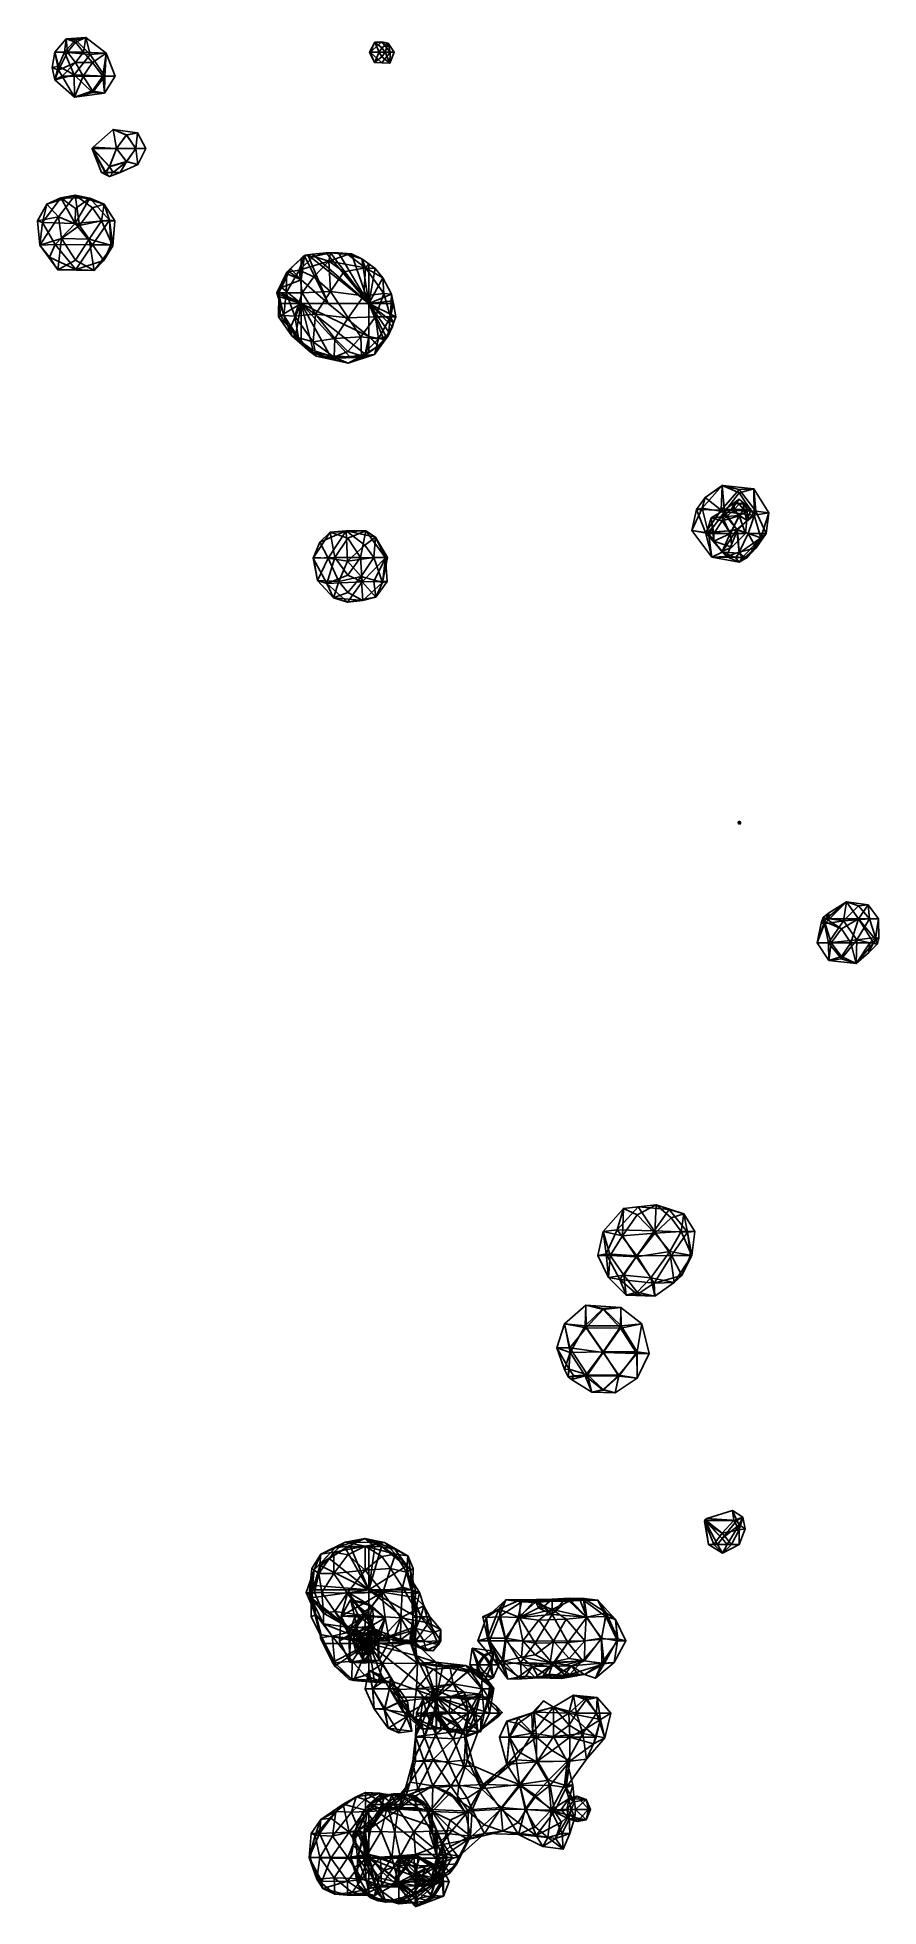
# Model space of a CAD drawing. Extents: x 290095 to 295679, y 4553756 to 4561441.
# Drawn here: x 292425 to 293047, y 4557766 to 4559149 of the extents above; entities that cross this region are included whole.
import ezdxf

# ---------------------------------------------------------------- set-up
doc = ezdxf.new("R2010")
doc.units = 0
doc.layers.add('Au_ppm_Pref_-_0_5', color=7, linetype='CONTINUOUS')

msp = doc.modelspace()

# ---------------------------------------------------------------- linework, layer by layer
at = {"layer": 'Au_ppm_Pref_-_0_5'}
for points in [[(292445.9, 4559148.4, 1787.7), (292447, 4559138.6, 1790.5), (292437.6, 4559138.6, 1787.7)], [(292445.9, 4559148.4, 1787.7), (292437.6, 4559138.6, 1787.7), (292444.6, 4559138.6, 1783.8)], [(292445.9, 4559148.4, 1787.7), (292444.6, 4559138.6, 1783.8), (292452.9, 4559147.7, 1784.7)], [(292463.8, 4559136.8, 1783.2), (292452.9, 4559147.7, 1784.7), (292444.6, 4559138.6, 1783.8)], [(292445.9, 4559148.4, 1787.7), (292460.6, 4559149.5, 1787.7), (292452.9, 4559146, 1790.2)], [(292445.9, 4559148.4, 1787.7), (292452.9, 4559147.7, 1784.7), (292460.6, 4559149.5, 1787.7)], [(292445.9, 4559148.4, 1787.7), (292452.9, 4559146, 1790.2), (292447, 4559138.6, 1790.5)], [(292458.7, 4559138.6, 1790.5), (292447, 4559138.6, 1790.5), (292452.9, 4559146, 1790.2)], [(292463.8, 4559136.8, 1783.2), (292460.6, 4559149.5, 1787.7), (292452.9, 4559147.7, 1784.7)], [(292458.7, 4559138.6, 1790.5), (292452.9, 4559146, 1790.2), (292460.6, 4559149.5, 1787.7)], [(292475.6, 4559137.7, 1787.7), (292458.7, 4559138.6, 1790.5), (292460.6, 4559149.5, 1787.7)], [(292463.8, 4559136.8, 1783.2), (292475.6, 4559137.7, 1787.7), (292460.6, 4559149.5, 1787.7)], [(292670.5, 4559138.6, 1752.1), (292674.5, 4559145.9, 1752.1), (292671, 4559138.6, 1756.2)], [(292674.5, 4559145.9, 1752.1), (292670.5, 4559138.6, 1752.1), (292677.6, 4559138.6, 1751.1)], [(292674.5, 4559145.9, 1752.1), (292679.7, 4559146.1, 1754.6), (292671, 4559138.6, 1756.2)], [(292685.9, 4559138.6, 1755), (292671, 4559138.6, 1756.2), (292679.7, 4559146.1, 1754.6)], [(292674.5, 4559145.9, 1752.1), (292684.3, 4559145.1, 1752.1), (292679.7, 4559146.1, 1754.6)], [(292674.5, 4559145.9, 1752.1), (292677.6, 4559138.6, 1751.1), (292679.7, 4559141.8, 1751)], [(292684.3, 4559145.1, 1752.1), (292674.5, 4559145.9, 1752.1), (292679.7, 4559141.8, 1751)], [(292682.2, 4559138.6, 1750.9), (292679.7, 4559141.8, 1751), (292677.6, 4559138.6, 1751.1)], [(292684.3, 4559145.1, 1752.1), (292685.9, 4559138.6, 1755), (292679.7, 4559146.1, 1754.6)], [(292682.2, 4559138.6, 1750.9), (292684.3, 4559145.1, 1752.1), (292679.7, 4559141.8, 1751)], [(292682.2, 4559138.6, 1750.9), (292688.8, 4559138.6, 1752.1), (292684.3, 4559145.1, 1752.1)], [(292684.3, 4559145.1, 1752.1), (292688.8, 4559138.6, 1752.1), (292685.9, 4559138.6, 1755)], [(292437.6, 4559138.6, 1787.7), (292440.3, 4559125.2, 1789.2), (292435.6, 4559127.3, 1787.7)], [(292437.6, 4559138.6, 1787.7), (292435.6, 4559127.3, 1787.7), (292440.3, 4559128.2, 1785.3)], [(292435.6, 4559127.3, 1787.7), (292437.5, 4559118.1, 1787.6), (292440.3, 4559128.2, 1785.3)], [(292440.3, 4559125.2, 1789.2), (292437.5, 4559118.1, 1787.6), (292435.6, 4559127.3, 1787.7)], [(292451.8, 4559121.8, 1783.1), (292440.3, 4559128.2, 1785.3), (292437.5, 4559118.1, 1787.6)], [(292443.1, 4559120.7, 1789.1), (292437.5, 4559118.1, 1787.6), (292440.3, 4559125.2, 1789.2)], [(292437.6, 4559138.6, 1787.7), (292447, 4559138.6, 1790.5), (292440.3, 4559125.2, 1789.2)], [(292437.6, 4559138.6, 1787.7), (292440.3, 4559128.2, 1785.3), (292444.6, 4559138.6, 1783.8)], [(292451.8, 4559121.8, 1783.1), (292444.6, 4559138.6, 1783.8), (292440.3, 4559128.2, 1785.3)], [(292452.9, 4559130.8, 1790.3), (292440.3, 4559125.2, 1789.2), (292447, 4559138.6, 1790.5)], [(292452.9, 4559130.8, 1790.3), (292443.1, 4559120.7, 1789.1), (292440.3, 4559125.2, 1789.2)], [(292458.6, 4559120.7, 1791), (292443.1, 4559120.7, 1789.1), (292452.9, 4559130.8, 1790.3)], [(292463.8, 4559136.8, 1783.2), (292444.6, 4559138.6, 1783.8), (292451.8, 4559121.8, 1783.1)], [(292458.7, 4559138.6, 1790.5), (292452.9, 4559130.8, 1790.3), (292447, 4559138.6, 1790.5)], [(292463.8, 4559136.8, 1783.2), (292451.8, 4559121.8, 1783.1), (292474.5, 4559120.7, 1783.5)], [(292465.5, 4559131, 1791.1), (292452.9, 4559130.8, 1790.3), (292458.7, 4559138.6, 1790.5)], [(292465.5, 4559131, 1791.1), (292458.6, 4559120.7, 1791), (292452.9, 4559130.8, 1790.3)], [(292473, 4559120.7, 1791.3), (292458.6, 4559120.7, 1791), (292465.5, 4559131, 1791.1)], [(292475.6, 4559137.7, 1787.7), (292465.5, 4559131, 1791.1), (292458.7, 4559138.6, 1790.5)], [(292475.6, 4559137.7, 1787.7), (292463.8, 4559136.8, 1783.2), (292474.5, 4559120.7, 1783.5)], [(292473, 4559120.7, 1791.3), (292465.5, 4559131, 1791.1), (292475.6, 4559137.7, 1787.7)], [(292473, 4559120.7, 1791.3), (292475.6, 4559137.7, 1787.7), (292482.1, 4559120.7, 1787.7)], [(292482.1, 4559120.7, 1787.7), (292475.6, 4559137.7, 1787.7), (292474.5, 4559120.7, 1783.5)], [(292674.3, 4559130.9, 1752.1), (292670.5, 4559138.6, 1752.1), (292671, 4559138.6, 1756.2)], [(292670.5, 4559138.6, 1752.1), (292674.3, 4559130.9, 1752.1), (292677.6, 4559138.6, 1751.1)], [(292674.3, 4559130.9, 1752.1), (292671, 4559138.6, 1756.2), (292679.7, 4559130.6, 1754.8)], [(292679.7, 4559130.6, 1754.8), (292671, 4559138.6, 1756.2), (292685.9, 4559138.6, 1755)], [(292674.3, 4559130.9, 1752.1), (292679.7, 4559135, 1750.9), (292677.6, 4559138.6, 1751.1)], [(292674.3, 4559130.9, 1752.1), (292685.5, 4559130.3, 1752.1), (292679.7, 4559135, 1750.9)], [(292685.5, 4559130.3, 1752.1), (292674.3, 4559130.9, 1752.1), (292679.7, 4559130.6, 1754.8)], [(292682.2, 4559138.6, 1750.9), (292677.6, 4559138.6, 1751.1), (292679.7, 4559135, 1750.9)], [(292682.2, 4559138.6, 1750.9), (292679.7, 4559135, 1750.9), (292685.5, 4559130.3, 1752.1)], [(292685.5, 4559130.3, 1752.1), (292679.7, 4559130.6, 1754.8), (292685.9, 4559138.6, 1755)], [(292682.2, 4559138.6, 1750.9), (292685.5, 4559130.3, 1752.1), (292688.8, 4559138.6, 1752.1)], [(292688.8, 4559138.6, 1752.1), (292685.5, 4559130.3, 1752.1), (292685.9, 4559138.6, 1755)], [(292452, 4559105.3, 1787.7), (292451.8, 4559121.8, 1783.1), (292437.5, 4559118.1, 1787.6)], [(292452, 4559105.3, 1787.7), (292437.5, 4559118.1, 1787.6), (292443.1, 4559120.7, 1789.1)], [(292443.1, 4559120.7, 1789.1), (292458.6, 4559120.7, 1791), (292452, 4559105.3, 1787.7)], [(292452, 4559105.3, 1787.7), (292465.5, 4559108.6, 1783.7), (292451.8, 4559121.8, 1783.1)], [(292474.5, 4559120.7, 1783.5), (292451.8, 4559121.8, 1783.1), (292465.5, 4559108.6, 1783.7)], [(292452, 4559105.3, 1787.7), (292458.6, 4559120.7, 1791), (292465.5, 4559110, 1791.3)], [(292473, 4559120.7, 1791.3), (292465.5, 4559110, 1791.3), (292458.6, 4559120.7, 1791)], [(292473, 4559120.7, 1791.3), (292474.2, 4559108.3, 1787.7), (292465.5, 4559110, 1791.3)], [(292474.2, 4559108.3, 1787.7), (292474.5, 4559120.7, 1783.5), (292465.5, 4559108.6, 1783.7)], [(292473, 4559120.7, 1791.3), (292482.1, 4559120.7, 1787.7), (292474.2, 4559108.3, 1787.7)], [(292474.2, 4559108.3, 1787.7), (292482.1, 4559120.7, 1787.7), (292474.5, 4559120.7, 1783.5)], [(292474.2, 4559108.3, 1787.7), (292452, 4559105.3, 1787.7), (292465.5, 4559110, 1791.3)], [(292452, 4559105.3, 1787.7), (292474.2, 4559108.3, 1787.7), (292465.5, 4559108.6, 1783.7)], [(292483.1, 4559067.3, 1802), (292480.7, 4559081.4, 1805.6), (292466, 4559068.1, 1805.6)], [(292483.3, 4559067.3, 1809), (292466, 4559068.1, 1805.6), (292480.7, 4559081.4, 1805.6)], [(292483.1, 4559067.3, 1802), (292490.7, 4559077.3, 1802.2), (292480.7, 4559081.4, 1805.6)], [(292480.7, 4559081.4, 1805.6), (292490.7, 4559077, 1808.8), (292483.3, 4559067.3, 1809)], [(292480.7, 4559081.4, 1805.6), (292498.8, 4559078.8, 1805.6), (292490.7, 4559077, 1808.8)], [(292498.8, 4559078.8, 1805.6), (292480.7, 4559081.4, 1805.6), (292490.7, 4559077.3, 1802.2)], [(292483.1, 4559067.3, 1802), (292497.5, 4559067.3, 1802.3), (292490.7, 4559077.3, 1802.2)], [(292497.6, 4559067.3, 1808.8), (292483.3, 4559067.3, 1809), (292490.7, 4559077, 1808.8)], [(292497.6, 4559067.3, 1808.8), (292490.7, 4559077, 1808.8), (292498.8, 4559078.8, 1805.6)], [(292498.8, 4559078.8, 1805.6), (292490.7, 4559077.3, 1802.2), (292497.5, 4559067.3, 1802.3)], [(292504.9, 4559067.3, 1805.6), (292498.8, 4559078.8, 1805.6), (292497.5, 4559067.3, 1802.3)], [(292497.6, 4559067.3, 1808.8), (292498.8, 4559078.8, 1805.6), (292504.9, 4559067.3, 1805.6)], [(292465.7, 4559067.3, 1805.4), (292466, 4559068.1, 1805.6), (292465.3, 4559067.4, 1805.5)], [(292466, 4559068.1, 1805.6), (292465.7, 4559067.3, 1805.7), (292465.3, 4559067.4, 1805.5)], [(292465.7, 4559067.3, 1805.4), (292465.3, 4559067.4, 1805.5), (292465.5, 4559066.9, 1805.4)], [(292465.3, 4559067, 1805.6), (292465.3, 4559067.4, 1805.5), (292465.5, 4559067, 1805.6)], [(292465.5, 4559067, 1805.6), (292465.3, 4559067.4, 1805.5), (292465.7, 4559067.3, 1805.7)], [(292465.3, 4559067, 1805.6), (292465.5, 4559066.9, 1805.4), (292465.3, 4559067.4, 1805.5)], [(292465.5, 4559067, 1805.6), (292472.2, 4559049.5, 1805.6), (292465.3, 4559067, 1805.6)], [(292465.5, 4559066.9, 1805.4), (292465.3, 4559067, 1805.6), (292472.2, 4559049.5, 1805.6)], [(292478.1, 4559053.9, 1804.1), (292465.7, 4559067.3, 1805.4), (292465.5, 4559066.9, 1805.4)], [(292465.5, 4559067, 1805.6), (292465.7, 4559067.3, 1805.7), (292478.1, 4559053.7, 1807)], [(292465.5, 4559067, 1805.6), (292475.4, 4559049.5, 1806.8), (292472.2, 4559049.5, 1805.6)], [(292465.5, 4559067, 1805.6), (292478.1, 4559053.7, 1807), (292475.4, 4559049.5, 1806.8)], [(292478.1, 4559053.9, 1804.1), (292465.5, 4559066.9, 1805.4), (292474.8, 4559049.5, 1804)], [(292465.5, 4559066.9, 1805.4), (292472.2, 4559049.5, 1805.6), (292474.8, 4559049.5, 1804)], [(292483.1, 4559067.3, 1802), (292466, 4559068.1, 1805.6), (292465.7, 4559067.3, 1805.4)], [(292483.3, 4559067.3, 1809), (292465.7, 4559067.3, 1805.7), (292466, 4559068.1, 1805.6)], [(292478.1, 4559053.9, 1804.1), (292483.1, 4559067.3, 1802), (292465.7, 4559067.3, 1805.4)], [(292483.3, 4559067.3, 1809), (292478.1, 4559053.7, 1807), (292465.7, 4559067.3, 1805.7)], [(292478.1, 4559053.9, 1804.1), (292490.7, 4559057.6, 1802.3), (292483.1, 4559067.3, 1802)], [(292490.7, 4559057.4, 1808.9), (292478.1, 4559053.7, 1807), (292483.3, 4559067.3, 1809)], [(292478.1, 4559053.9, 1804.1), (292480.7, 4559049.5, 1804.3), (292490.7, 4559057.6, 1802.3)], [(292490.7, 4559057.4, 1808.9), (292480.8, 4559049.5, 1806.8), (292478.1, 4559053.7, 1807)], [(292490.7, 4559057.6, 1802.3), (292480.7, 4559049.5, 1804.3), (292485.9, 4559049.5, 1805.6)], [(292490.7, 4559057.4, 1808.9), (292485.9, 4559049.5, 1805.6), (292480.8, 4559049.5, 1806.8)], [(292483.1, 4559067.3, 1802), (292490.7, 4559057.6, 1802.3), (292497.5, 4559067.3, 1802.3)], [(292497.6, 4559067.3, 1808.8), (292490.7, 4559057.4, 1808.9), (292483.3, 4559067.3, 1809)], [(292490.7, 4559057.6, 1802.3), (292485.9, 4559049.5, 1805.6), (292499.1, 4559055.3, 1805.6)], [(292490.7, 4559057.4, 1808.9), (292499.1, 4559055.3, 1805.6), (292485.9, 4559049.5, 1805.6)], [(292497.6, 4559067.3, 1808.8), (292499.1, 4559055.3, 1805.6), (292490.7, 4559057.4, 1808.9)], [(292499.1, 4559055.3, 1805.6), (292497.5, 4559067.3, 1802.3), (292490.7, 4559057.6, 1802.3)], [(292499.1, 4559055.3, 1805.6), (292504.9, 4559067.3, 1805.6), (292497.5, 4559067.3, 1802.3)], [(292497.6, 4559067.3, 1808.8), (292504.9, 4559067.3, 1805.6), (292499.1, 4559055.3, 1805.6)], [(292478.1, 4559046.5, 1805.5), (292472.2, 4559049.5, 1805.6), (292475.4, 4559049.5, 1806.8)], [(292472.2, 4559049.5, 1805.6), (292478.1, 4559046.5, 1805.5), (292474.8, 4559049.5, 1804)], [(292478.1, 4559053.9, 1804.1), (292474.8, 4559049.5, 1804), (292480.7, 4559049.5, 1804.3)], [(292480.7, 4559049.5, 1804.3), (292474.8, 4559049.5, 1804), (292478.1, 4559046.5, 1805.5)], [(292480.8, 4559049.5, 1806.8), (292475.4, 4559049.5, 1806.8), (292478.1, 4559053.7, 1807)], [(292478.1, 4559046.5, 1805.5), (292475.4, 4559049.5, 1806.8), (292480.8, 4559049.5, 1806.8)], [(292485.9, 4559049.5, 1805.6), (292478.1, 4559046.5, 1805.5), (292480.8, 4559049.5, 1806.8)], [(292485.9, 4559049.5, 1805.6), (292480.7, 4559049.5, 1804.3), (292478.1, 4559046.5, 1805.5)], [(292431.6, 4559026.1, 1787.7), (292442, 4559030.6, 1792.9), (292428.4, 4559012.5, 1793.3)], [(292428.4, 4559012.5, 1793.3), (292442, 4559030.6, 1792.9), (292452.7, 4559011.6, 1796.1)], [(292442, 4559030.6, 1792.9), (292431.6, 4559026.1, 1787.7), (292452.6, 4559032.8, 1787.5)], [(292431.6, 4559026.1, 1787.7), (292440.2, 4559016.6, 1785), (292452.6, 4559032.8, 1787.5)], [(292440.2, 4559016.6, 1785), (292455.8, 4559010.3, 1784.4), (292452.6, 4559032.8, 1787.5)], [(292463.5, 4559030.5, 1792.8), (292442, 4559030.6, 1792.9), (292452.6, 4559032.8, 1787.5)], [(292463.5, 4559030.5, 1792.8), (292452.9, 4559022.9, 1796.7), (292442, 4559030.6, 1792.9)], [(292442, 4559030.6, 1792.9), (292452.9, 4559022.9, 1796.7), (292452.7, 4559011.6, 1796.1)], [(292452.6, 4559032.8, 1787.5), (292474.1, 4559026, 1787.7), (292463.5, 4559030.5, 1792.8)], [(292455.8, 4559010.3, 1784.4), (292465.5, 4559023.2, 1784.6), (292452.6, 4559032.8, 1787.5)], [(292465.5, 4559023.2, 1784.6), (292474.1, 4559026, 1787.7), (292452.6, 4559032.8, 1787.5)], [(292463.5, 4559030.5, 1792.8), (292478, 4559014.2, 1793.7), (292452.7, 4559011.6, 1796.1)], [(292463.5, 4559030.5, 1792.8), (292452.7, 4559011.6, 1796.1), (292452.9, 4559022.9, 1796.7)], [(292463.5, 4559030.5, 1792.8), (292474.1, 4559026, 1787.7), (292478, 4559014.2, 1793.7)], [(292424.6, 4559013.8, 1787.7), (292431.6, 4559026.1, 1787.7), (292428.4, 4559012.5, 1793.3)], [(292431.6, 4559026.1, 1787.7), (292424.6, 4559013.8, 1787.7), (292440.2, 4559016.6, 1785)], [(292440.2, 4559016.6, 1785), (292424.6, 4559013.8, 1787.7), (292426.4, 4558995.6, 1787.6)], [(292442.5, 4559000.5, 1784.3), (292440.2, 4559016.6, 1785), (292426.4, 4558995.6, 1787.6)], [(292455.8, 4559010.3, 1784.4), (292440.2, 4559016.6, 1785), (292442.5, 4559000.5, 1784.3)], [(292465.5, 4559023.2, 1784.6), (292455.8, 4559010.3, 1784.4), (292472.2, 4559013.8, 1784.5)], [(292474.1, 4559026, 1787.7), (292465.5, 4559023.2, 1784.6), (292472.2, 4559013.8, 1784.5)], [(292482, 4559013.8, 1787.7), (292474.1, 4559026, 1787.7), (292472.2, 4559013.8, 1784.5)], [(292474.1, 4559026, 1787.7), (292482, 4559013.8, 1787.7), (292478, 4559014.2, 1793.7)], [(292426.4, 4558995.6, 1787.6), (292424.6, 4559013.8, 1787.7), (292428.4, 4559012.5, 1793.3)], [(292437.8, 4558996.1, 1795.1), (292426.4, 4558995.6, 1787.6), (292428.4, 4559012.5, 1793.3)], [(292428.4, 4559012.5, 1793.3), (292452.7, 4559011.6, 1796.1), (292437.8, 4558996.1, 1795.1)], [(292452.7, 4559011.6, 1796.1), (292465.5, 4558996, 1795.8), (292437.8, 4558996.1, 1795.1)], [(292463, 4559000.1, 1784.3), (292455.8, 4559010.3, 1784.4), (292442.5, 4559000.5, 1784.3)], [(292465.5, 4558996, 1795.8), (292452.7, 4559011.6, 1796.1), (292478, 4559014.2, 1793.7)], [(292463, 4559000.1, 1784.3), (292472.2, 4559013.8, 1784.5), (292455.8, 4559010.3, 1784.4)], [(292463, 4559000.1, 1784.3), (292480.4, 4558995.1, 1787.6), (292472.2, 4559013.8, 1784.5)], [(292479.1, 4558996, 1793.7), (292465.5, 4558996, 1795.8), (292478, 4559014.2, 1793.7)], [(292472.2, 4559013.8, 1784.5), (292480.4, 4558995.1, 1787.6), (292482, 4559013.8, 1787.7)], [(292478, 4559014.2, 1793.7), (292480.4, 4558995.1, 1787.6), (292479.1, 4558996, 1793.7)], [(292480.4, 4558995.1, 1787.6), (292478, 4559014.2, 1793.7), (292482, 4559013.8, 1787.7)], [(292442.5, 4559000.5, 1784.3), (292426.4, 4558995.6, 1787.6), (292439.7, 4558977.4, 1787.6)], [(292433.7, 4558986.8, 1793.7), (292426.4, 4558995.6, 1787.6), (292437.8, 4558996.1, 1795.1)], [(292439.7, 4558977.4, 1787.6), (292426.4, 4558995.6, 1787.6), (292433.7, 4558986.8, 1793.7)], [(292437.8, 4558996.1, 1795.1), (292453, 4558977.6, 1793.7), (292433.7, 4558986.8, 1793.7)], [(292453, 4558977.6, 1793.7), (292439.7, 4558977.4, 1787.6), (292433.7, 4558986.8, 1793.7)], [(292465.5, 4558996, 1795.8), (292453, 4558977.6, 1793.7), (292437.8, 4558996.1, 1795.1)], [(292452.9, 4558984.6, 1783.9), (292442.5, 4559000.5, 1784.3), (292439.7, 4558977.4, 1787.6)], [(292463, 4559000.1, 1784.3), (292442.5, 4559000.5, 1784.3), (292452.9, 4558984.6, 1783.9)], [(292463, 4559000.1, 1784.3), (292452.9, 4558984.6, 1783.9), (292466.6, 4558976.8, 1787.6)], [(292473.7, 4558984.4, 1793.7), (292453, 4558977.6, 1793.7), (292465.5, 4558996, 1795.8)], [(292466.6, 4558976.8, 1787.6), (292480.4, 4558995.1, 1787.6), (292463, 4559000.1, 1784.3)], [(292479.1, 4558996, 1793.7), (292473.7, 4558984.4, 1793.7), (292465.5, 4558996, 1795.8)], [(292466.6, 4558976.8, 1787.6), (292473.7, 4558984.4, 1793.7), (292480.4, 4558995.1, 1787.6)], [(292479.1, 4558996, 1793.7), (292480.4, 4558995.1, 1787.6), (292473.7, 4558984.4, 1793.7)], [(292609.4, 4558975.7, 1829.3), (292622.3, 4558988, 1829.3), (292620, 4558985.9, 1830.5)], [(292618.4, 4558977.2, 1823.8), (292622.3, 4558988, 1829.3), (292609.4, 4558975.7, 1829.3)], [(292629.3, 4558987.3, 1826.3), (292622.3, 4558988, 1829.3), (292618.4, 4558977.2, 1823.8)], [(292618.4, 4558977.2, 1823.8), (292640.4, 4558983.8, 1822.1), (292629.3, 4558987.3, 1826.3)], [(292620, 4558985.9, 1830.5), (292622.3, 4558988, 1829.3), (292621.2, 4558987, 1830.2)], [(292620, 4558985.9, 1830.5), (292621.2, 4558987, 1830.2), (292622.3, 4558987.7, 1830)], [(292620, 4558969.9, 1832.5), (292620, 4558985.9, 1830.5), (292622.3, 4558987.7, 1830)], [(292639.9, 4558952.6, 1832.5), (292620, 4558969.9, 1832.5), (292622.3, 4558987.7, 1830)], [(292621.2, 4558987, 1830.2), (292622.3, 4558988, 1829.3), (292622.3, 4558987.7, 1830)], [(292622.3, 4558988, 1829.3), (292628.4, 4558989, 1829.3), (292624.8, 4558988.5, 1829.6)], [(292628.4, 4558989, 1829.3), (292622.3, 4558988, 1829.3), (292629.3, 4558987.3, 1826.3)], [(292622.3, 4558987.7, 1830), (292623.2, 4558988.3, 1829.8), (292624.8, 4558988.5, 1829.6)], [(292639.9, 4558952.6, 1832.5), (292622.3, 4558987.7, 1830), (292624.8, 4558988.5, 1829.6)], [(292622.3, 4558988, 1829.3), (292624.8, 4558988.5, 1829.6), (292623.2, 4558988.3, 1829.8)], [(292622.3, 4558987.7, 1830), (292622.3, 4558988, 1829.3), (292623.2, 4558988.3, 1829.8)], [(292628.4, 4558989, 1829.3), (292670, 4558952.6, 1829.2), (292624.8, 4558988.5, 1829.6)], [(292639.9, 4558952.6, 1832.5), (292624.8, 4558988.5, 1829.6), (292670, 4558952.6, 1829.2)], [(292638.3, 4558990, 1828.4), (292670, 4558952.6, 1829.2), (292628.4, 4558989, 1829.3)], [(292629.3, 4558987.3, 1826.3), (292638.3, 4558990, 1828.4), (292628.4, 4558989, 1829.3)], [(292638.3, 4558990, 1828.4), (292629.3, 4558987.3, 1826.3), (292641.5, 4558990, 1828.1)], [(292641.5, 4558990, 1828.1), (292629.3, 4558987.3, 1826.3), (292640.4, 4558983.8, 1822.1)], [(292641.5, 4558990, 1828.1), (292670, 4558952.6, 1829.2), (292638.3, 4558990, 1828.4)], [(292641.5, 4558990, 1828.1), (292640.4, 4558983.8, 1822.1), (292654.5, 4558988.7, 1825.8)], [(292640.4, 4558983.8, 1822.1), (292667.5, 4558979, 1822.9), (292654.5, 4558988.7, 1825.8)], [(292647.5, 4558990, 1827.7), (292670, 4558952.6, 1829.2), (292641.5, 4558990, 1828.1)], [(292647.5, 4558990, 1827.7), (292641.5, 4558990, 1828.1), (292654.5, 4558988.7, 1825.8)], [(292657.2, 4558989.2, 1826.9), (292670, 4558952.6, 1829.2), (292647.5, 4558990, 1827.7)], [(292647.5, 4558990, 1827.7), (292654.5, 4558988.7, 1825.8), (292657.2, 4558989.2, 1826.9)], [(292657.2, 4558989.2, 1826.9), (292654.5, 4558988.7, 1825.8), (292664.9, 4558985.6, 1826.7)], [(292664.9, 4558985.6, 1826.7), (292654.5, 4558988.7, 1825.8), (292667.5, 4558979, 1822.9)], [(292664.9, 4558985.6, 1826.7), (292670, 4558952.6, 1829.2), (292657.2, 4558989.2, 1826.9)], [(292466.6, 4558976.8, 1787.6), (292452.9, 4558984.6, 1783.9), (292439.7, 4558977.4, 1787.6)], [(292466.6, 4558976.8, 1787.6), (292439.7, 4558977.4, 1787.6), (292453, 4558977.6, 1793.7)], [(292466.6, 4558976.8, 1787.6), (292453, 4558977.6, 1793.7), (292473.7, 4558984.4, 1793.7)], [(292601.8, 4558960.4, 1829.3), (292609.4, 4558975.7, 1829.3), (292603.7, 4558961, 1834.9)], [(292608.8, 4558960.4, 1824.3), (292609.4, 4558975.7, 1829.3), (292601.8, 4558960.4, 1829.3)], [(292609.4, 4558975.7, 1829.3), (292605.3, 4558964.3, 1834.4), (292603.7, 4558961, 1834.9)], [(292609.4, 4558975.7, 1829.3), (292610.1, 4558974.3, 1832.8), (292605.3, 4558964.3, 1834.4)], [(292605.3, 4558964.3, 1834.4), (292610.1, 4558974.3, 1832.8), (292620, 4558969.9, 1832.5)], [(292608.8, 4558960.4, 1824.3), (292618.4, 4558977.2, 1823.8), (292609.4, 4558975.7, 1829.3)], [(292608.8, 4558960.4, 1824.3), (292620.7, 4558960.4, 1819.4), (292618.4, 4558977.2, 1823.8)], [(292612, 4558978.3, 1832.1), (292609.4, 4558975.7, 1829.3), (292620, 4558985.9, 1830.5)], [(292609.4, 4558975.7, 1829.3), (292612, 4558978.3, 1832.1), (292610.9, 4558976, 1832.5)], [(292609.4, 4558975.7, 1829.3), (292610.9, 4558976, 1832.5), (292610.1, 4558974.3, 1832.8)], [(292620, 4558969.9, 1832.5), (292610.1, 4558974.3, 1832.8), (292610.9, 4558976, 1832.5)], [(292612, 4558978.3, 1832.1), (292620, 4558969.9, 1832.5), (292610.9, 4558976, 1832.5)], [(292620, 4558985.9, 1830.5), (292620, 4558969.9, 1832.5), (292612, 4558978.3, 1832.1)], [(292629.3, 4558972.3, 1819.4), (292640.4, 4558983.8, 1822.1), (292618.4, 4558977.2, 1823.8)], [(292629.3, 4558972.3, 1819.4), (292618.4, 4558977.2, 1823.8), (292620.7, 4558960.4, 1819.4)], [(292641.7, 4558961.3, 1819), (292640.4, 4558983.8, 1822.1), (292629.3, 4558972.3, 1819.4)], [(292640.4, 4558983.8, 1822.1), (292651.5, 4558976, 1819.5), (292667.5, 4558979, 1822.9)], [(292651.5, 4558976, 1819.5), (292640.4, 4558983.8, 1822.1), (292641.7, 4558961.3, 1819)], [(292666.2, 4558958.2, 1818.6), (292651.5, 4558976, 1819.5), (292641.7, 4558961.3, 1819)], [(292666.2, 4558958.2, 1818.6), (292667.5, 4558979, 1822.9), (292651.5, 4558976, 1819.5)], [(292670, 4558952.6, 1829.2), (292664.9, 4558985.6, 1826.7), (292670, 4558981.8, 1826.6)], [(292664.9, 4558985.6, 1826.7), (292667.5, 4558979, 1822.9), (292670, 4558981.8, 1826.6)], [(292681, 4558959.8, 1822.5), (292667.5, 4558979, 1822.9), (292666.2, 4558958.2, 1818.6)], [(292670, 4558981.8, 1826.6), (292667.5, 4558979, 1822.9), (292674.6, 4558978.5, 1826.6)], [(292674.6, 4558978.5, 1826.6), (292667.5, 4558979, 1822.9), (292680.3, 4558971.5, 1826.8)], [(292680.3, 4558971.5, 1826.8), (292667.5, 4558979, 1822.9), (292681, 4558959.8, 1822.5)], [(292674.6, 4558978.5, 1826.6), (292670, 4558952.6, 1829.2), (292670, 4558981.8, 1826.6)], [(292674.6, 4558978.5, 1826.6), (292680.3, 4558971.5, 1826.8), (292670, 4558952.6, 1829.2)], [(292603.2, 4558960, 1835), (292601.8, 4558960.4, 1829.3), (292603.7, 4558961, 1834.9)], [(292607, 4558943.7, 1829.8), (292601.8, 4558960.4, 1829.3), (292603.2, 4558960, 1835)], [(292608.8, 4558960.4, 1824.3), (292601.8, 4558960.4, 1829.3), (292607, 4558943.7, 1829.8)], [(292603.1, 4558942.6, 1835.3), (292603.4, 4558959.4, 1835), (292603.3, 4558957.6, 1835.2)], [(292603.1, 4558942.6, 1835.3), (292607, 4558943.7, 1829.8), (292603.4, 4558959.4, 1835)], [(292603.4, 4558959.4, 1835), (292603.2, 4558960, 1835), (292603.7, 4558961, 1834.9)], [(292603.4, 4558959.4, 1835), (292607, 4558943.7, 1829.8), (292603.2, 4558960, 1835)], [(292620, 4558952.6, 1834.6), (292603.3, 4558957.6, 1835.2), (292603.4, 4558959.4, 1835)], [(292603.4, 4558959.4, 1835), (292603.7, 4558961, 1834.9), (292620, 4558952.6, 1834.6)], [(292603.7, 4558961, 1834.9), (292605.3, 4558964.3, 1834.4), (292620, 4558952.6, 1834.6)], [(292605.3, 4558964.3, 1834.4), (292620, 4558969.9, 1832.5), (292620, 4558952.6, 1834.6)], [(292608.8, 4558960.4, 1824.3), (292607, 4558943.7, 1829.8), (292615.3, 4558943.1, 1823.2)], [(292608.8, 4558960.4, 1824.3), (292615.3, 4558943.1, 1823.2), (292620.7, 4558960.4, 1819.4)], [(292630.5, 4558944.7, 1818.7), (292620.7, 4558960.4, 1819.4), (292615.3, 4558943.1, 1823.2)], [(292639.9, 4558952.6, 1832.5), (292620, 4558952.6, 1834.6), (292620, 4558969.9, 1832.5)], [(292641.7, 4558961.3, 1819), (292629.3, 4558972.3, 1819.4), (292620.7, 4558960.4, 1819.4)], [(292641.7, 4558961.3, 1819), (292620.7, 4558960.4, 1819.4), (292630.5, 4558944.7, 1818.7)], [(292654.6, 4558942, 1818.1), (292641.7, 4558961.3, 1819), (292630.5, 4558944.7, 1818.7)], [(292666.2, 4558958.2, 1818.6), (292641.7, 4558961.3, 1819), (292654.6, 4558942, 1818.1)], [(292666.2, 4558958.2, 1818.6), (292674.9, 4558942.6, 1819.7), (292681, 4558959.8, 1822.5)], [(292680.3, 4558971.5, 1826.8), (292686.7, 4558959.5, 1827.4), (292670, 4558952.6, 1829.2)], [(292686.7, 4558959.5, 1827.4), (292687.8, 4558954.5, 1827.8), (292670, 4558952.6, 1829.2)], [(292674.9, 4558942.6, 1819.7), (292686, 4558942.6, 1824.6), (292681, 4558959.8, 1822.5)], [(292681, 4558959.8, 1822.5), (292686.7, 4558959.5, 1827.4), (292680.3, 4558971.5, 1826.8)], [(292681, 4558959.8, 1822.5), (292686, 4558942.6, 1824.6), (292686.7, 4558959.5, 1827.4)], [(292686.7, 4558959.5, 1827.4), (292686, 4558942.6, 1824.6), (292687.8, 4558954.5, 1827.8)], [(292603.8, 4558952.6, 1835.7), (292603.1, 4558942.6, 1835.3), (292603.3, 4558957.6, 1835.2)], [(292603.1, 4558942.6, 1835.3), (292603.8, 4558952.6, 1835.7), (292604.7, 4558943.3, 1836.6)], [(292603.8, 4558952.6, 1835.7), (292603.3, 4558957.6, 1835.2), (292620, 4558952.6, 1834.6)], [(292620, 4558952.6, 1834.6), (292604.7, 4558943.3, 1836.6), (292603.8, 4558952.6, 1835.7)], [(292611.8, 4558934.3, 1837.1), (292604.7, 4558943.3, 1836.6), (292620, 4558952.6, 1834.6)], [(292615.8, 4558928.2, 1837.5), (292611.8, 4558934.3, 1837.1), (292620, 4558952.6, 1834.6)], [(292620, 4558924.1, 1837.6), (292615.8, 4558928.2, 1837.5), (292620, 4558952.6, 1834.6)], [(292620, 4558952.6, 1834.6), (292641.4, 4558913.8, 1836.9), (292628.8, 4558917.7, 1837.5)], [(292620, 4558952.6, 1834.6), (292655.9, 4558912.9, 1835.7), (292641.4, 4558913.8, 1836.9)], [(292628.8, 4558917.7, 1837.5), (292620, 4558924.1, 1837.6), (292620, 4558952.6, 1834.6)], [(292667.2, 4558915.1, 1834.5), (292655.9, 4558912.9, 1835.7), (292620, 4558952.6, 1834.6)], [(292620, 4558952.6, 1834.6), (292670, 4558928, 1832.5), (292667.2, 4558915.1, 1834.5)], [(292620, 4558952.6, 1834.6), (292639.9, 4558952.6, 1832.5), (292670, 4558928, 1832.5)], [(292639.9, 4558952.6, 1832.5), (292670, 4558952.6, 1829.2), (292670, 4558928, 1832.5)], [(292666.2, 4558958.2, 1818.6), (292654.6, 4558942, 1818.1), (292674.9, 4558942.6, 1819.7)], [(292687.8, 4558954.5, 1827.8), (292688.2, 4558952.6, 1828), (292670, 4558952.6, 1829.2)], [(292670, 4558952.6, 1829.2), (292681.1, 4558925.8, 1831.4), (292670, 4558928, 1832.5)], [(292681.1, 4558925.8, 1831.4), (292670, 4558952.6, 1829.2), (292682.7, 4558927.7, 1831)], [(292682.7, 4558927.7, 1831), (292670, 4558952.6, 1829.2), (292684.9, 4558931.3, 1830.2)], [(292684.9, 4558931.3, 1830.2), (292670, 4558952.6, 1829.2), (292687.5, 4558935.5, 1829.3)], [(292687.5, 4558935.5, 1829.3), (292670, 4558952.6, 1829.2), (292688.3, 4558938.1, 1828.9)], [(292690, 4558942.6, 1828.5), (292688.3, 4558938.1, 1828.9), (292670, 4558952.6, 1829.2)], [(292688.2, 4558952.6, 1828), (292690, 4558942.6, 1828.5), (292670, 4558952.6, 1829.2)], [(292686, 4558942.6, 1824.6), (292688.2, 4558952.6, 1828), (292687.8, 4558954.5, 1827.8)], [(292688.2, 4558952.6, 1828), (292686, 4558942.6, 1824.6), (292690, 4558942.6, 1828.5)], [(292603.1, 4558942.6, 1835.3), (292613, 4558928.5, 1835.3), (292607, 4558943.7, 1829.8)], [(292603.1, 4558942.6, 1835.3), (292604.7, 4558943.3, 1836.6), (292611.8, 4558934.3, 1837.1)], [(292603.1, 4558942.6, 1835.3), (292611.8, 4558934.3, 1837.1), (292613, 4558928.5, 1835.3)], [(292613, 4558928.5, 1835.3), (292618, 4558927.2, 1829.2), (292607, 4558943.7, 1829.8)], [(292618, 4558927.2, 1829.2), (292615.3, 4558943.1, 1823.2), (292607, 4558943.7, 1829.8)], [(292613, 4558928.5, 1835.3), (292611.8, 4558934.3, 1837.1), (292615.8, 4558928.2, 1837.5)], [(292630.5, 4558944.7, 1818.7), (292615.3, 4558943.1, 1823.2), (292628.8, 4558924, 1823.5)], [(292615.3, 4558943.1, 1823.2), (292618, 4558927.2, 1829.2), (292628.8, 4558924, 1823.5)], [(292644.9, 4558926.7, 1819.5), (292630.5, 4558944.7, 1818.7), (292628.8, 4558924, 1823.5)], [(292654.6, 4558942, 1818.1), (292630.5, 4558944.7, 1818.7), (292644.9, 4558926.7, 1819.5)], [(292654.6, 4558942, 1818.1), (292644.9, 4558926.7, 1819.5), (292664.1, 4558927.9, 1819.9)], [(292674.9, 4558942.6, 1819.7), (292654.6, 4558942, 1818.1), (292664.1, 4558927.9, 1819.9)], [(292677.1, 4558926.4, 1824), (292674.9, 4558942.6, 1819.7), (292664.1, 4558927.9, 1819.9)], [(292677.1, 4558926.4, 1824), (292686, 4558942.6, 1824.6), (292674.9, 4558942.6, 1819.7)], [(292677.1, 4558926.4, 1824), (292684.3, 4558928.6, 1829.3), (292686, 4558942.6, 1824.6)], [(292686, 4558942.6, 1824.6), (292684.3, 4558928.6, 1829.3), (292688.3, 4558938.1, 1828.9)], [(292688.3, 4558938.1, 1828.9), (292684.3, 4558928.6, 1829.3), (292687.5, 4558935.5, 1829.3)], [(292687.5, 4558935.5, 1829.3), (292684.3, 4558928.6, 1829.3), (292684.9, 4558931.3, 1830.2)], [(292686, 4558942.6, 1824.6), (292688.3, 4558938.1, 1828.9), (292690, 4558942.6, 1828.5)], [(292613, 4558928.5, 1835.3), (292615.8, 4558928.2, 1837.5), (292620, 4558924.1, 1837.6)], [(292613, 4558928.5, 1835.3), (292620, 4558924.1, 1837.6), (292626.5, 4558916.6, 1836.6)], [(292618, 4558927.2, 1829.2), (292613, 4558928.5, 1835.3), (292626.5, 4558916.6, 1836.6)], [(292631.1, 4558913.4, 1830.6), (292628.8, 4558924, 1823.5), (292618, 4558927.2, 1829.2)], [(292618, 4558927.2, 1829.2), (292626.5, 4558916.6, 1836.6), (292631.1, 4558913.4, 1830.6)], [(292628.8, 4558917.7, 1837.5), (292624.3, 4558920, 1837.7), (292620, 4558924.1, 1837.6)], [(292620, 4558924.1, 1837.6), (292624.3, 4558920, 1837.7), (292626.5, 4558916.6, 1836.6)], [(292626.5, 4558916.6, 1836.6), (292624.3, 4558920, 1837.7), (292628.8, 4558917.7, 1837.5)], [(292641.4, 4558913.8, 1836.9), (292626.5, 4558916.6, 1836.6), (292628.8, 4558917.7, 1837.5)], [(292644.9, 4558926.7, 1819.5), (292628.8, 4558924, 1823.5), (292644.3, 4558912.8, 1824.2)], [(292644.3, 4558912.8, 1824.2), (292628.8, 4558924, 1823.5), (292631.1, 4558913.4, 1830.6)], [(292644.9, 4558926.7, 1819.5), (292644.3, 4558912.8, 1824.2), (292654.5, 4558917, 1820.8)], [(292664.1, 4558927.9, 1819.9), (292644.9, 4558926.7, 1819.5), (292654.5, 4558917, 1820.8)], [(292664.1, 4558927.9, 1819.9), (292654.5, 4558917, 1820.8), (292664.6, 4558913.8, 1824.5)], [(292664.1, 4558927.9, 1819.9), (292664.6, 4558913.8, 1824.5), (292677.1, 4558926.4, 1824)], [(292677.1, 4558926.4, 1824), (292664.6, 4558913.8, 1824.5), (292674.1, 4558914.8, 1829.3)], [(292676.8, 4558920.9, 1832.6), (292665.1, 4558912.8, 1834.2), (292670, 4558916.7, 1834)], [(292674.1, 4558914.8, 1829.3), (292665.1, 4558912.8, 1834.2), (292676.8, 4558920.9, 1832.6)], [(292668, 4558915.5, 1834.4), (292667.2, 4558915.1, 1834.5), (292670, 4558928, 1832.5)], [(292670, 4558916.7, 1834), (292668, 4558915.5, 1834.4), (292670, 4558928, 1832.5)], [(292676.8, 4558920.9, 1832.6), (292670, 4558916.7, 1834), (292670, 4558928, 1832.5)], [(292677.2, 4558921.4, 1832.5), (292676.8, 4558920.9, 1832.6), (292670, 4558928, 1832.5)], [(292670, 4558928, 1832.5), (292681.1, 4558925.8, 1831.4), (292677.2, 4558921.4, 1832.5)], [(292684.3, 4558928.6, 1829.3), (292674.1, 4558914.8, 1829.3), (292682.7, 4558927.7, 1831)], [(292677.1, 4558926.4, 1824), (292674.1, 4558914.8, 1829.3), (292684.3, 4558928.6, 1829.3)], [(292682.7, 4558927.7, 1831), (292674.1, 4558914.8, 1829.3), (292681.1, 4558925.8, 1831.4)], [(292681.1, 4558925.8, 1831.4), (292674.1, 4558914.8, 1829.3), (292677.2, 4558921.4, 1832.5)], [(292677.2, 4558921.4, 1832.5), (292674.1, 4558914.8, 1829.3), (292676.8, 4558920.9, 1832.6)], [(292684.3, 4558928.6, 1829.3), (292682.7, 4558927.7, 1831), (292684.9, 4558931.3, 1830.2)], [(292641.4, 4558913.8, 1836.9), (292641.7, 4558911.9, 1835.8), (292626.5, 4558916.6, 1836.6)], [(292626.5, 4558916.6, 1836.6), (292641.7, 4558911.9, 1835.8), (292631.1, 4558913.4, 1830.6)], [(292631.1, 4558913.4, 1830.6), (292641.7, 4558911.9, 1835.8), (292654.6, 4558908.3, 1829.3)], [(292631.1, 4558913.4, 1830.6), (292654.6, 4558908.3, 1829.3), (292644.3, 4558912.8, 1824.2)], [(292641.4, 4558913.8, 1836.9), (292655.9, 4558912.9, 1835.7), (292644.5, 4558912.9, 1836.7)], [(292641.7, 4558911.9, 1835.8), (292641.4, 4558913.8, 1836.9), (292644.5, 4558912.9, 1836.7)], [(292641.7, 4558911.9, 1835.8), (292644.5, 4558912.9, 1836.7), (292645.5, 4558912.6, 1836.6)], [(292655.9, 4558912.9, 1835.7), (292641.7, 4558911.9, 1835.8), (292645.5, 4558912.6, 1836.6)], [(292665.1, 4558912.8, 1834.2), (292641.7, 4558911.9, 1835.8), (292655.9, 4558912.9, 1835.7)], [(292641.7, 4558911.9, 1835.8), (292665.1, 4558912.8, 1834.2), (292654.6, 4558908.3, 1829.3)], [(292644.3, 4558912.8, 1824.2), (292664.6, 4558913.8, 1824.5), (292654.5, 4558917, 1820.8)], [(292664.6, 4558913.8, 1824.5), (292644.3, 4558912.8, 1824.2), (292654.6, 4558908.3, 1829.3)], [(292644.5, 4558912.9, 1836.7), (292655.9, 4558912.9, 1835.7), (292645.5, 4558912.6, 1836.6)], [(292674.1, 4558914.8, 1829.3), (292654.6, 4558908.3, 1829.3), (292665.1, 4558912.8, 1834.2)], [(292654.6, 4558908.3, 1829.3), (292674.1, 4558914.8, 1829.3), (292664.6, 4558913.8, 1824.5)], [(292667.2, 4558915.1, 1834.5), (292665, 4558914, 1834.8), (292655.9, 4558912.9, 1835.7)], [(292665, 4558914, 1834.8), (292663.1, 4558913.1, 1835.1), (292655.9, 4558912.9, 1835.7)], [(292663.1, 4558913.1, 1835.1), (292665.1, 4558912.8, 1834.2), (292655.9, 4558912.9, 1835.7)], [(292665.1, 4558912.8, 1834.2), (292663.1, 4558913.1, 1835.1), (292665, 4558914, 1834.8)], [(292667.2, 4558915.1, 1834.5), (292665.1, 4558912.8, 1834.2), (292665, 4558914, 1834.8)], [(292670, 4558916.7, 1834), (292665.1, 4558912.8, 1834.2), (292668, 4558915.5, 1834.4)], [(292667.2, 4558915.1, 1834.5), (292668, 4558915.5, 1834.4), (292665.1, 4558912.8, 1834.2)], [(292930.8, 4558799.4, 1735.5), (292919, 4558808.9, 1737.2), (292912.5, 4558800, 1737.1)], [(292916.7, 4558800.9, 1741.9), (292912.5, 4558800, 1737.1), (292919, 4558808.9, 1737.2)], [(292931.6, 4558817.7, 1740.3), (292916.7, 4558800.9, 1741.9), (292931.6, 4558817.8, 1740.3)], [(292931.6, 4558817.8, 1740.3), (292916.7, 4558800.9, 1741.9), (292931.5, 4558817.8, 1740.2)], [(292919, 4558808.9, 1737.2), (292931.5, 4558817.8, 1740.2), (292916.7, 4558800.9, 1741.9)], [(292933.3, 4558798.2, 1744.7), (292916.7, 4558800.9, 1741.9), (292931.6, 4558817.7, 1740.3)], [(292931.6, 4558817.6, 1740.1), (292931.5, 4558817.8, 1740.2), (292919, 4558808.9, 1737.2)], [(292919, 4558808.9, 1737.2), (292931.5, 4558817.8, 1740.2), (292931.5, 4558817.8, 1740.2)], [(292931.6, 4558817.6, 1740.1), (292919, 4558808.9, 1737.2), (292930.8, 4558799.4, 1735.5)], [(292944.2, 4558814.9, 1735.2), (292931.6, 4558817.6, 1740.1), (292930.8, 4558799.4, 1735.5)], [(292944.2, 4558814.9, 1735.2), (292930.8, 4558799.4, 1735.5), (292956.5, 4558798.8, 1734.9)], [(292931.6, 4558817.9, 1740.2), (292931.6, 4558817.8, 1740.3), (292931.5, 4558817.8, 1740.2)], [(292931.6, 4558817.9, 1740.2), (292931.5, 4558817.8, 1740.2), (292931.5, 4558817.8, 1740.2)], [(292931.8, 4558817.8, 1740.1), (292931.6, 4558817.9, 1740.2), (292931.5, 4558817.8, 1740.2)], [(292931.8, 4558817.8, 1740.1), (292931.5, 4558817.8, 1740.2), (292931.6, 4558817.6, 1740.1)], [(292931.8, 4558817.8, 1740.1), (292932, 4558817.8, 1740.2), (292931.6, 4558817.9, 1740.2)], [(292932, 4558817.8, 1740.2), (292931.7, 4558817.8, 1740.3), (292931.6, 4558817.9, 1740.2)], [(292931.7, 4558817.8, 1740.3), (292931.6, 4558817.8, 1740.3), (292931.6, 4558817.9, 1740.2)], [(292944.2, 4558812.3, 1744.3), (292931.6, 4558817.7, 1740.3), (292931.7, 4558817.8, 1740.3)], [(292944.2, 4558814.9, 1735.2), (292931.8, 4558817.8, 1740.1), (292931.6, 4558817.6, 1740.1)], [(292931.7, 4558817.8, 1740.3), (292931.6, 4558817.7, 1740.3), (292931.6, 4558817.8, 1740.3)], [(292944.2, 4558812.3, 1744.3), (292933.3, 4558798.2, 1744.7), (292931.6, 4558817.7, 1740.3)], [(292944.2, 4558812.3, 1744.3), (292931.7, 4558817.8, 1740.3), (292932, 4558817.8, 1740.2)], [(292944.2, 4558814.9, 1735.2), (292932, 4558817.8, 1740.2), (292931.8, 4558817.8, 1740.1)], [(292944.2, 4558812.3, 1744.3), (292932, 4558817.8, 1740.2), (292955, 4558815.2, 1740.2)], [(292944.2, 4558814.9, 1735.2), (292955, 4558815.2, 1740.2), (292932, 4558817.8, 1740.2)], [(292955.2, 4558795.8, 1744), (292933.3, 4558798.2, 1744.7), (292944.2, 4558812.3, 1744.3)], [(292944.2, 4558807.6, 1730.9), (292938.4, 4558800, 1731.1), (292940.6, 4558805.2, 1728.3)], [(292944.2, 4558807.6, 1730.9), (292953, 4558800, 1732.5), (292938.4, 4558800, 1731.1)], [(292944.2, 4558807.6, 1730.9), (292940.6, 4558805.2, 1728.3), (292947.3, 4558804.3, 1728.3)], [(292955, 4558815.2, 1740.2), (292955.2, 4558795.8, 1744), (292944.2, 4558812.3, 1744.3)], [(292955, 4558815.2, 1740.2), (292944.2, 4558814.9, 1735.2), (292956.5, 4558798.8, 1734.9)], [(292944.2, 4558807.6, 1730.9), (292947.3, 4558804.3, 1728.3), (292953, 4558800, 1732.5)], [(292955, 4558815.2, 1740.2), (292966, 4558797.5, 1740.2), (292955.2, 4558795.8, 1744)], [(292966, 4558797.5, 1740.2), (292955, 4558815.2, 1740.2), (292956.5, 4558798.8, 1734.9)], [(292916.7, 4558800.9, 1741.9), (292921.4, 4558782.2, 1745), (292909, 4558784.5, 1740.2)], [(292916.7, 4558800.9, 1741.9), (292909, 4558784.5, 1740.2), (292912.5, 4558800, 1737.1)], [(292909, 4558784.5, 1740.2), (292919.2, 4558783, 1734.6), (292912.5, 4558800, 1737.1)], [(292930.8, 4558799.4, 1735.5), (292912.5, 4558800, 1737.1), (292919.2, 4558783, 1734.6)], [(292933.3, 4558798.2, 1744.7), (292921.4, 4558782.2, 1745), (292916.7, 4558800.9, 1741.9)], [(292930.8, 4558799.4, 1735.5), (292919.2, 4558783, 1734.6), (292942.8, 4558784.8, 1735.8)], [(292931.6, 4558794.5, 1732.5), (292920, 4558782.2, 1733.8), (292923.5, 4558793.8, 1728.3)], [(292931.6, 4558794.5, 1732.5), (292937.5, 4558782.2, 1731.1), (292920, 4558782.2, 1733.8)], [(292920, 4558782.2, 1733.8), (292925.5, 4558776.5, 1727.4), (292923.5, 4558793.8, 1728.3)], [(292942.5, 4558785.3, 1744.3), (292921.4, 4558782.2, 1745), (292933.3, 4558798.2, 1744.7)], [(292931.6, 4558794.5, 1732.5), (292923.5, 4558793.8, 1728.3), (292933.8, 4558800, 1728.3)], [(292933.8, 4558800, 1728.3), (292923.5, 4558793.8, 1728.3), (292931.6, 4558791.5, 1725.2)], [(292923.5, 4558793.8, 1728.3), (292925.3, 4558782.2, 1725.4), (292931.6, 4558791.5, 1725.2)], [(292923.5, 4558793.8, 1728.3), (292925.5, 4558776.5, 1727.4), (292925.3, 4558782.2, 1725.4)], [(292956.5, 4558798.8, 1734.9), (292930.8, 4558799.4, 1735.5), (292942.8, 4558784.8, 1735.8)], [(292944.2, 4558795.2, 1726.7), (292940.5, 4558800, 1726.6), (292931.6, 4558791.5, 1725.2)], [(292931.6, 4558794.5, 1732.5), (292938.4, 4558800, 1731.1), (292944.2, 4558795.5, 1729.9)], [(292931.6, 4558794.5, 1732.5), (292933.8, 4558800, 1728.3), (292938.4, 4558800, 1731.1)], [(292933.8, 4558800, 1728.3), (292931.6, 4558791.5, 1725.2), (292940.5, 4558800, 1726.6)], [(292931.6, 4558794.5, 1732.5), (292944.2, 4558795.5, 1729.9), (292937.5, 4558782.2, 1731.1)], [(292944.2, 4558795.2, 1726.7), (292931.6, 4558791.5, 1725.2), (292937.8, 4558782.2, 1725.4)], [(292942.5, 4558785.3, 1744.3), (292933.3, 4558798.2, 1744.7), (292955.2, 4558795.8, 1744)], [(292938.4, 4558800, 1731.1), (292933.8, 4558800, 1728.3), (292940.6, 4558805.2, 1728.3)], [(292940.6, 4558805.2, 1728.3), (292933.8, 4558800, 1728.3), (292940.5, 4558800, 1726.6)], [(292944.2, 4558795.5, 1729.9), (292948.8, 4558782.2, 1728.3), (292937.5, 4558782.2, 1731.1)], [(292944.2, 4558795.2, 1726.7), (292937.8, 4558782.2, 1725.4), (292948.8, 4558782.2, 1728.3)], [(292938.4, 4558800, 1731.1), (292953, 4558800, 1732.5), (292944.2, 4558795.5, 1729.9)], [(292940.6, 4558805.2, 1728.3), (292940.5, 4558800, 1726.6), (292944.2, 4558803.9, 1727.1)], [(292944.2, 4558803.9, 1727.1), (292940.5, 4558800, 1726.6), (292947.5, 4558800, 1726.8)], [(292944.2, 4558795.2, 1726.7), (292947.5, 4558800, 1726.8), (292940.5, 4558800, 1726.6)], [(292947.3, 4558804.3, 1728.3), (292940.6, 4558805.2, 1728.3), (292944.2, 4558803.9, 1727.1)], [(292960.2, 4558779, 1741.7), (292942.5, 4558785.3, 1744.3), (292955.2, 4558795.8, 1744)], [(292956.5, 4558798.8, 1734.9), (292942.8, 4558784.8, 1735.8), (292950.8, 4558782.2, 1737.4)], [(292947.3, 4558804.3, 1728.3), (292944.2, 4558803.9, 1727.1), (292947.5, 4558800, 1726.8)], [(292944.2, 4558795.2, 1726.7), (292949.9, 4558792, 1728.3), (292947.5, 4558800, 1726.8)], [(292944.2, 4558795.5, 1729.9), (292953, 4558800, 1732.5), (292949.9, 4558792, 1728.3)], [(292944.2, 4558795.5, 1729.9), (292949.9, 4558792, 1728.3), (292948.8, 4558782.2, 1728.3)], [(292944.2, 4558795.2, 1726.7), (292948.8, 4558782.2, 1728.3), (292949.9, 4558792, 1728.3)], [(292953, 4558800, 1732.5), (292947.3, 4558804.3, 1728.3), (292950.4, 4558800, 1728.3)], [(292950.4, 4558800, 1728.3), (292947.3, 4558804.3, 1728.3), (292947.5, 4558800, 1726.8)], [(292949.9, 4558792, 1728.3), (292950.4, 4558800, 1728.3), (292947.5, 4558800, 1726.8)], [(292953, 4558800, 1732.5), (292950.4, 4558800, 1728.3), (292949.9, 4558792, 1728.3)], [(292956.5, 4558798.8, 1734.9), (292950.8, 4558782.2, 1737.4), (292964, 4558782.2, 1736.9)], [(292966, 4558797.5, 1740.2), (292960.2, 4558779, 1741.7), (292955.2, 4558795.8, 1744)], [(292966, 4558797.5, 1740.2), (292956.5, 4558798.8, 1734.9), (292964, 4558782.2, 1736.9)], [(292960.2, 4558779, 1741.7), (292966, 4558797.5, 1740.2), (292964, 4558782.2, 1736.9)], [(292641.3, 4558783.2, 1829.3), (292633.8, 4558775.7, 1835.3), (292628.9, 4558764.1, 1829.5)], [(292641.3, 4558783.2, 1829.3), (292628.9, 4558764.1, 1829.5), (292644.7, 4558764.4, 1824.7)], [(292641.3, 4558783.2, 1829.3), (292653.1, 4558784.2, 1835.8), (292633.8, 4558775.7, 1835.3)], [(292633.8, 4558775.7, 1835.3), (292653.1, 4558784.2, 1835.8), (292640, 4558764.1, 1838)], [(292640, 4558764.1, 1838), (292653.1, 4558784.2, 1835.8), (292654.3, 4558761.8, 1838.6)], [(292641.3, 4558783.2, 1829.3), (292667.8, 4558784.2, 1828.9), (292653.1, 4558784.2, 1835.8)], [(292641.3, 4558783.2, 1829.3), (292654.5, 4558778.7, 1824.6), (292667.8, 4558784.2, 1828.9)], [(292654.5, 4558778.7, 1824.6), (292641.3, 4558783.2, 1829.3), (292644.7, 4558764.4, 1824.7)], [(292653.1, 4558784.2, 1835.8), (292667.8, 4558784.2, 1828.9), (292675, 4558779.5, 1834)], [(292675, 4558779.5, 1834), (292667.1, 4558773.6, 1838.3), (292653.1, 4558784.2, 1835.8)], [(292667.1, 4558773.6, 1838.3), (292654.3, 4558761.8, 1838.6), (292653.1, 4558784.2, 1835.8)], [(292663.8, 4558764.4, 1824.9), (292667.8, 4558784.2, 1828.9), (292654.5, 4558778.7, 1824.6)], [(292682.3, 4558764.2, 1828.9), (292667.8, 4558784.2, 1828.9), (292663.8, 4558764.4, 1824.9)], [(292675, 4558779.5, 1834), (292673.7, 4558764.4, 1838.4), (292667.1, 4558773.6, 1838.3)], [(292667.8, 4558784.2, 1828.9), (292682.3, 4558764.2, 1828.9), (292675, 4558779.5, 1834)], [(292683.7, 4558764.4, 1835.3), (292673.7, 4558764.4, 1838.4), (292675, 4558779.5, 1834)], [(292675, 4558779.5, 1834), (292682.3, 4558764.2, 1828.9), (292683.7, 4558764.4, 1835.3)], [(292924, 4558764.8, 1740.2), (292909, 4558784.5, 1740.2), (292921.4, 4558782.2, 1745)], [(292909, 4558784.5, 1740.2), (292924, 4558764.8, 1740.2), (292919.2, 4558783, 1734.6)], [(292942.8, 4558784.8, 1735.8), (292919.2, 4558783, 1734.6), (292934.7, 4558765.1, 1736)], [(292924, 4558764.8, 1740.2), (292934.7, 4558765.1, 1736), (292919.2, 4558783, 1734.6)], [(292937.5, 4558782.2, 1731.1), (292931.6, 4558768.8, 1732.8), (292920, 4558782.2, 1733.8)], [(292920, 4558782.2, 1733.8), (292931.6, 4558768.8, 1732.8), (292925.5, 4558776.5, 1727.4)], [(292942.5, 4558785.3, 1744.3), (292931.6, 4558768.4, 1744.8), (292921.4, 4558782.2, 1745)], [(292924, 4558764.8, 1740.2), (292921.4, 4558782.2, 1745), (292931.6, 4558768.4, 1744.8)], [(292937.8, 4558782.2, 1725.4), (292931.6, 4558791.5, 1725.2), (292925.3, 4558782.2, 1725.4)], [(292937.8, 4558782.2, 1725.4), (292925.3, 4558782.2, 1725.4), (292925.5, 4558776.5, 1727.4)], [(292937.8, 4558782.2, 1725.4), (292925.5, 4558776.5, 1727.4), (292938.7, 4558772.2, 1728.3)], [(292944.2, 4558767.8, 1741.4), (292931.6, 4558768.4, 1744.8), (292942.5, 4558785.3, 1744.3)], [(292937.5, 4558782.2, 1731.1), (292938.7, 4558772.2, 1728.3), (292931.6, 4558768.8, 1732.8)], [(292944.2, 4558768.5, 1738.8), (292942.8, 4558784.8, 1735.8), (292934.7, 4558765.1, 1736)], [(292937.5, 4558782.2, 1731.1), (292948.8, 4558782.2, 1728.3), (292938.7, 4558772.2, 1728.3)], [(292937.8, 4558782.2, 1725.4), (292938.7, 4558772.2, 1728.3), (292948.8, 4558782.2, 1728.3)], [(292960.2, 4558779, 1741.7), (292944.2, 4558767.8, 1741.4), (292942.5, 4558785.3, 1744.3)], [(292942.8, 4558784.8, 1735.8), (292944.2, 4558768.5, 1738.8), (292950.8, 4558782.2, 1737.4)], [(292944.2, 4558768.5, 1738.8), (292956.8, 4558771.7, 1736.7), (292950.8, 4558782.2, 1737.4)], [(292964, 4558782.2, 1736.9), (292950.8, 4558782.2, 1737.4), (292956.8, 4558771.7, 1736.7)], [(292960.2, 4558779, 1741.7), (292964, 4558782.2, 1736.9), (292956.8, 4558771.7, 1736.7)], [(292629, 4558764.4, 1835.3), (292628.9, 4558764.1, 1829.5), (292633.8, 4558775.7, 1835.3)], [(292629, 4558764.4, 1835.3), (292633.8, 4558775.7, 1835.3), (292640, 4558764.1, 1838)], [(292663.8, 4558764.4, 1824.9), (292654.5, 4558778.7, 1824.6), (292644.7, 4558764.4, 1824.7)], [(292673.7, 4558764.4, 1838.4), (292654.3, 4558761.8, 1838.6), (292667.1, 4558773.6, 1838.3)], [(292924, 4558764.8, 1740.2), (292931.6, 4558768.4, 1744.8), (292941.3, 4558764.4, 1741.6)], [(292931.6, 4558768.8, 1732.8), (292938.7, 4558772.2, 1728.3), (292925.5, 4558776.5, 1727.4)], [(292944.2, 4558767.8, 1741.4), (292941.3, 4558764.4, 1741.6), (292931.6, 4558768.4, 1744.8)], [(292944.2, 4558768.5, 1738.8), (292934.7, 4558765.1, 1736), (292948.3, 4558764.4, 1738.3)], [(292944.2, 4558767.8, 1741.4), (292946.7, 4558764.4, 1741.4), (292941.3, 4558764.4, 1741.6)], [(292944.2, 4558767.8, 1741.4), (292960.2, 4558779, 1741.7), (292946.7, 4558764.4, 1741.4)], [(292944.2, 4558768.5, 1738.8), (292948.3, 4558764.4, 1738.3), (292956.8, 4558771.7, 1736.7)], [(292950.1, 4558764.4, 1740.2), (292946.7, 4558764.4, 1741.4), (292960.2, 4558779, 1741.7)], [(292950.1, 4558764.4, 1740.2), (292956.8, 4558771.7, 1736.7), (292948.3, 4558764.4, 1738.3)], [(292950.1, 4558764.4, 1740.2), (292960.2, 4558779, 1741.7), (292956.8, 4558771.7, 1736.7)], [(292638.9, 4558745.3, 1827.8), (292644.7, 4558764.4, 1824.7), (292628.9, 4558764.1, 1829.5)], [(292631.9, 4558747.5, 1834.9), (292628.9, 4558764.1, 1829.5), (292629, 4558764.4, 1835.3)], [(292631.9, 4558747.5, 1834.9), (292638.9, 4558745.3, 1827.8), (292628.9, 4558764.1, 1829.5)], [(292631.9, 4558747.5, 1834.9), (292629, 4558764.4, 1835.3), (292640, 4558764.1, 1838)], [(292640, 4558764.1, 1838), (292647.7, 4558746.6, 1838.4), (292631.9, 4558747.5, 1834.9)], [(292644.7, 4558764.4, 1824.7), (292638.9, 4558745.3, 1827.8), (292654.5, 4558751.3, 1824.9)], [(292654.3, 4558761.8, 1838.6), (292647.7, 4558746.6, 1838.4), (292640, 4558764.1, 1838)], [(292663.8, 4558764.4, 1824.9), (292644.7, 4558764.4, 1824.7), (292654.5, 4558751.3, 1824.9)], [(292664.2, 4558750.4, 1838.6), (292647.7, 4558746.6, 1838.4), (292654.3, 4558761.8, 1838.6)], [(292664.2, 4558750.4, 1838.6), (292654.3, 4558761.8, 1838.6), (292673.7, 4558764.4, 1838.4)], [(292663.8, 4558764.4, 1824.9), (292654.5, 4558751.3, 1824.9), (292665.1, 4558746.5, 1826.5)], [(292665.1, 4558746.5, 1826.5), (292682.3, 4558764.2, 1828.9), (292663.8, 4558764.4, 1824.9)], [(292673.7, 4558764.4, 1838.4), (292680, 4558746, 1835.3), (292664.2, 4558750.4, 1838.6)], [(292665.1, 4558746.5, 1826.5), (292673.6, 4558746.6, 1826.2), (292682.3, 4558764.2, 1828.9)], [(292673.6, 4558746.6, 1826.2), (292683.6, 4558746.6, 1829.3), (292682.3, 4558764.2, 1828.9)], [(292683.7, 4558764.4, 1835.3), (292680, 4558746, 1835.3), (292673.7, 4558764.4, 1838.4)], [(292682.3, 4558764.2, 1828.9), (292680, 4558746, 1835.3), (292683.7, 4558764.4, 1835.3)], [(292683.6, 4558746.6, 1829.3), (292680, 4558746, 1835.3), (292682.3, 4558764.2, 1828.9)], [(292924, 4558764.8, 1740.2), (292944.1, 4558761.1, 1740.1), (292934.7, 4558765.1, 1736)], [(292944.1, 4558761.1, 1740.1), (292924, 4558764.8, 1740.2), (292941.3, 4558764.4, 1741.6)], [(292948.3, 4558764.4, 1738.3), (292934.7, 4558765.1, 1736), (292944.1, 4558761.1, 1740.1)], [(292944.1, 4558761.1, 1740.1), (292941.3, 4558764.4, 1741.6), (292946.7, 4558764.4, 1741.4)], [(292950.1, 4558764.4, 1740.2), (292944.1, 4558761.1, 1740.1), (292946.7, 4558764.4, 1741.4)], [(292944.1, 4558761.1, 1740.1), (292950.1, 4558764.4, 1740.2), (292948.3, 4558764.4, 1738.3)], [(292638.9, 4558745.3, 1827.8), (292631.9, 4558747.5, 1834.9), (292643.9, 4558734.7, 1834.2)], [(292643.9, 4558734.7, 1834.2), (292631.9, 4558747.5, 1834.9), (292647.7, 4558746.6, 1838.4)], [(292638.9, 4558745.3, 1827.8), (292665.1, 4558746.5, 1826.5), (292654.5, 4558751.3, 1824.9)], [(292665.1, 4558746.5, 1826.5), (292638.9, 4558745.3, 1827.8), (292654.3, 4558731.4, 1829.6)], [(292654.3, 4558731.4, 1829.6), (292638.9, 4558745.3, 1827.8), (292643.9, 4558734.7, 1834.2)], [(292643.9, 4558734.7, 1834.2), (292647.7, 4558746.6, 1838.4), (292654.5, 4558738.5, 1837.9)], [(292665.5, 4558732.7, 1834.7), (292643.9, 4558734.7, 1834.2), (292654.5, 4558738.5, 1837.9)], [(292654.5, 4558738.5, 1837.9), (292647.7, 4558746.6, 1838.4), (292664.2, 4558750.4, 1838.6)], [(292654.3, 4558731.4, 1829.6), (292675.1, 4558735.2, 1829.3), (292665.1, 4558746.5, 1826.5)], [(292665.5, 4558732.7, 1834.7), (292654.5, 4558738.5, 1837.9), (292664.2, 4558750.4, 1838.6)], [(292665.5, 4558732.7, 1834.7), (292664.2, 4558750.4, 1838.6), (292680, 4558746, 1835.3)], [(292675.1, 4558735.2, 1829.3), (292673.6, 4558746.6, 1826.2), (292665.1, 4558746.5, 1826.5)], [(292675.1, 4558735.2, 1829.3), (292665.5, 4558732.7, 1834.7), (292680, 4558746, 1835.3)], [(292675.1, 4558735.2, 1829.3), (292683.6, 4558746.6, 1829.3), (292673.6, 4558746.6, 1826.2)], [(292683.6, 4558746.6, 1829.3), (292675.1, 4558735.2, 1829.3), (292680, 4558746, 1835.3)], [(292654.3, 4558731.4, 1829.6), (292643.9, 4558734.7, 1834.2), (292665.5, 4558732.7, 1834.7)], [(292675.1, 4558735.2, 1829.3), (292654.3, 4558731.4, 1829.6), (292665.5, 4558732.7, 1834.7)], [(292943.3, 4558568.4, 1746.2), (292943.8, 4558569, 1746.2), (292943.9, 4558568.4, 1746.3)], [(292943.8, 4558569, 1746.2), (292943.3, 4558568.4, 1746.2), (292943.8, 4558568.4, 1745.9)], [(292943.6, 4558567.4, 1746.2), (292943.3, 4558568.4, 1746.2), (292943.9, 4558568.4, 1746.3)], [(292943.3, 4558568.4, 1746.2), (292943.6, 4558567.4, 1746.2), (292943.8, 4558568.4, 1745.9)], [(292943.6, 4558567.4, 1746.2), (292943.9, 4558568.4, 1746.3), (292944.2, 4558567.9, 1746.3)], [(292943.6, 4558567.4, 1746.2), (292944.2, 4558567.7, 1745.9), (292943.8, 4558568.4, 1745.9)], [(292945, 4558567.3, 1746.2), (292943.6, 4558567.4, 1746.2), (292944.2, 4558567.9, 1746.3)], [(292943.6, 4558567.4, 1746.2), (292945, 4558567.3, 1746.2), (292944.2, 4558567.7, 1745.9)], [(292944.7, 4558568.4, 1746), (292944.2, 4558569, 1746), (292943.8, 4558568.4, 1745.9)], [(292943.8, 4558569, 1746.2), (292944.2, 4558568.9, 1746.3), (292943.9, 4558568.4, 1746.3)], [(292943.8, 4558569, 1746.2), (292944.7, 4558569, 1746.2), (292944.2, 4558568.9, 1746.3)], [(292943.8, 4558569, 1746.2), (292943.8, 4558568.4, 1745.9), (292944.2, 4558569, 1746)], [(292944.7, 4558569, 1746.2), (292943.8, 4558569, 1746.2), (292944.2, 4558569, 1746)], [(292944.7, 4558568.4, 1746), (292943.8, 4558568.4, 1745.9), (292944.2, 4558567.7, 1745.9)], [(292944.6, 4558568.4, 1746.3), (292943.9, 4558568.4, 1746.3), (292944.2, 4558568.9, 1746.3)], [(292944.2, 4558567.9, 1746.3), (292943.9, 4558568.4, 1746.3), (292944.6, 4558568.4, 1746.3)], [(292944.7, 4558568.4, 1746), (292944.7, 4558569, 1746.2), (292944.2, 4558569, 1746)], [(292944.7, 4558569, 1746.2), (292944.6, 4558568.4, 1746.3), (292944.2, 4558568.9, 1746.3)], [(292944.7, 4558568.4, 1746), (292944.2, 4558567.7, 1745.9), (292945, 4558567.3, 1746.2)], [(292945, 4558567.3, 1746.2), (292944.2, 4558567.9, 1746.3), (292944.6, 4558568.4, 1746.3)], [(292944.7, 4558569, 1746.2), (292945.2, 4558568.4, 1746.2), (292944.6, 4558568.4, 1746.3)], [(292945.2, 4558568.4, 1746.2), (292945, 4558567.3, 1746.2), (292944.6, 4558568.4, 1746.3)], [(292944.7, 4558568.4, 1746), (292945.2, 4558568.4, 1746.2), (292944.7, 4558569, 1746.2)], [(292944.7, 4558568.4, 1746), (292945, 4558567.3, 1746.2), (292945.2, 4558568.4, 1746.2)], [(293008.6, 4558497.1, 1787.1), (293032.4, 4558497.1, 1784.9), (293023.5, 4558509.7, 1787.7)], [(293008.6, 4558497.1, 1787.1), (293023.5, 4558509.7, 1787.7), (293010.2, 4558501.3, 1787.7)], [(293011, 4558497.1, 1789.5), (293010.2, 4558501.3, 1787.7), (293023.5, 4558509.7, 1787.7)], [(293011, 4558497.1, 1789.5), (293023.5, 4558509.7, 1787.7), (293021.3, 4558495.6, 1792.5)], [(293021.3, 4558495.6, 1792.5), (293023.5, 4558509.7, 1787.7), (293032.4, 4558506.5, 1790.9)], [(293021.3, 4558495.6, 1792.5), (293032.4, 4558506.5, 1790.9), (293040.5, 4558497.1, 1791.5)], [(293039.6, 4558507.3, 1787.7), (293032.4, 4558506.5, 1790.9), (293023.5, 4558509.7, 1787.7)], [(293039.6, 4558507.3, 1787.7), (293023.5, 4558509.7, 1787.7), (293032.4, 4558497.1, 1784.9)], [(293039.6, 4558507.3, 1787.7), (293040.5, 4558497.1, 1791.5), (293032.4, 4558506.5, 1790.9)], [(293039.6, 4558507.3, 1787.7), (293032.4, 4558497.1, 1784.9), (293047.2, 4558497.1, 1787.7)], [(293039.6, 4558507.3, 1787.7), (293047.2, 4558497.1, 1787.7), (293040.5, 4558497.1, 1791.5)], [(293007.2, 4558495, 1787), (293004.9, 4558493.8, 1787.7), (293001.8, 4558479.3, 1787.7)], [(293007.2, 4558495, 1787), (293001.8, 4558479.3, 1787.7), (293012.3, 4558479.3, 1784.2)], [(293007.2, 4558493.2, 1789), (293001.8, 4558479.3, 1787.7), (293004.9, 4558493.8, 1787.7)], [(293007.2, 4558493.2, 1789), (293010.3, 4558479.3, 1792.2), (293001.8, 4558479.3, 1787.7)], [(293007.2, 4558493.2, 1789), (293004.9, 4558493.8, 1787.7), (293006.2, 4558498, 1787.8)], [(293004.9, 4558493.8, 1787.7), (293007.2, 4558495, 1787), (293006.2, 4558498, 1787.8)], [(293010.2, 4558501.3, 1787.7), (293011, 4558497.1, 1789.5), (293006.2, 4558498, 1787.8)], [(293010.2, 4558501.3, 1787.7), (293006.2, 4558498, 1787.8), (293008.6, 4558497.1, 1787.1)], [(293007.2, 4558493.2, 1789), (293006.2, 4558498, 1787.8), (293011, 4558497.1, 1789.5)], [(293008.6, 4558497.1, 1787.1), (293006.2, 4558498, 1787.8), (293007.2, 4558495, 1787)], [(293007.2, 4558493.2, 1789), (293011, 4558497.1, 1789.5), (293021.3, 4558495.6, 1792.5)], [(293007.2, 4558495, 1787), (293019.8, 4558489.6, 1784.3), (293008.6, 4558497.1, 1787.1)], [(293007.2, 4558493.2, 1789), (293021.3, 4558495.6, 1792.5), (293010.3, 4558479.3, 1792.2)], [(293007.2, 4558495, 1787), (293012.3, 4558479.3, 1784.2), (293019.8, 4558489.6, 1784.3)], [(293008.6, 4558497.1, 1787.1), (293019.8, 4558489.6, 1784.3), (293032.4, 4558497.1, 1784.9)], [(293010.3, 4558479.3, 1792.2), (293021.3, 4558495.6, 1792.5), (293031.3, 4558481.4, 1792.4)], [(293019.8, 4558489.6, 1784.3), (293012.3, 4558479.3, 1784.2), (293026.8, 4558479.3, 1784.5)], [(293019.8, 4558489.6, 1784.3), (293026.8, 4558479.3, 1784.5), (293032.4, 4558497.1, 1784.9)], [(293031.3, 4558481.4, 1792.4), (293021.3, 4558495.6, 1792.5), (293040.5, 4558497.1, 1791.5)], [(293026.8, 4558479.3, 1784.5), (293043.5, 4558479.3, 1787), (293032.4, 4558497.1, 1784.9)], [(293031.3, 4558481.4, 1792.4), (293040.5, 4558497.1, 1791.5), (293045, 4558483.2, 1789)], [(293045, 4558481.7, 1786.9), (293032.4, 4558497.1, 1784.9), (293043.5, 4558479.3, 1787)], [(293047.2, 4558497.1, 1787.7), (293032.4, 4558497.1, 1784.9), (293045, 4558481.7, 1786.9)], [(293047.2, 4558497.1, 1787.7), (293045, 4558483.2, 1789), (293040.5, 4558497.1, 1791.5)], [(293047.2, 4558497.1, 1787.7), (293047.4, 4558482.6, 1787.7), (293045, 4558483.2, 1789)], [(293047.2, 4558497.1, 1787.7), (293045, 4558481.7, 1786.9), (293047.4, 4558482.6, 1787.7)], [(293010.3, 4558479.3, 1792.2), (293010.6, 4558466.2, 1787.7), (293001.8, 4558479.3, 1787.7)], [(293001.8, 4558479.3, 1787.7), (293010.6, 4558466.2, 1787.7), (293012.3, 4558479.3, 1784.2)], [(293010.3, 4558479.3, 1792.2), (293031.3, 4558481.4, 1792.4), (293019.8, 4558467.4, 1791.7)], [(293010.3, 4558479.3, 1792.2), (293019.8, 4558467.4, 1791.7), (293010.6, 4558466.2, 1787.7)], [(293010.6, 4558466.2, 1787.7), (293019.8, 4558469.2, 1784.4), (293012.3, 4558479.3, 1784.2)], [(293026.8, 4558479.3, 1784.5), (293012.3, 4558479.3, 1784.2), (293019.8, 4558469.2, 1784.4)], [(293030.8, 4558463.9, 1787.7), (293019.8, 4558467.4, 1791.7), (293031.3, 4558481.4, 1792.4)], [(293030.8, 4558463.9, 1787.7), (293026.8, 4558479.3, 1784.5), (293019.8, 4558469.2, 1784.4)], [(293030.8, 4558463.9, 1787.7), (293043.5, 4558479.3, 1787), (293026.8, 4558479.3, 1784.5)], [(293030.8, 4558463.9, 1787.7), (293031.3, 4558481.4, 1792.4), (293040.8, 4558479.3, 1789.7)], [(293030.8, 4558463.9, 1787.7), (293040.8, 4558479.3, 1789.7), (293039.8, 4558471.8, 1787.7)], [(293030.8, 4558463.9, 1787.7), (293039.8, 4558471.8, 1787.7), (293043.5, 4558479.3, 1787)], [(293031.3, 4558481.4, 1792.4), (293045, 4558483.2, 1789), (293040.8, 4558479.3, 1789.7)], [(293040.8, 4558479.3, 1789.7), (293046.2, 4558478.2, 1787.8), (293039.8, 4558471.8, 1787.7)], [(293039.8, 4558471.8, 1787.7), (293046.2, 4558478.2, 1787.8), (293043.5, 4558479.3, 1787)], [(293040.8, 4558479.3, 1789.7), (293045, 4558483.2, 1789), (293046.2, 4558478.2, 1787.8)], [(293046.2, 4558478.2, 1787.8), (293045, 4558481.7, 1786.9), (293043.5, 4558479.3, 1787)], [(293047.4, 4558482.6, 1787.7), (293046.2, 4558478.2, 1787.8), (293045, 4558483.2, 1789)], [(293046.2, 4558478.2, 1787.8), (293047.4, 4558482.6, 1787.7), (293045, 4558481.7, 1786.9)], [(293010.6, 4558466.2, 1787.7), (293030.8, 4558463.9, 1787.7), (293019.8, 4558469.2, 1784.4)], [(293030.8, 4558463.9, 1787.7), (293010.6, 4558466.2, 1787.7), (293019.8, 4558467.4, 1791.7)], [(292853.7, 4558266.7, 1768.7), (292858.4, 4558282.6, 1775), (292843.5, 4558265.5, 1775.8)], [(292857.7, 4558262.3, 1779.9), (292843.5, 4558265.5, 1775.8), (292858.4, 4558282.6, 1775)], [(292853.7, 4558266.7, 1768.7), (292869.3, 4558283.9, 1769.8), (292858.4, 4558282.6, 1775)], [(292881.3, 4558266, 1767.2), (292869.3, 4558283.9, 1769.8), (292853.7, 4558266.7, 1768.7)], [(292857.7, 4558262.3, 1779.9), (292858.4, 4558282.6, 1775), (292868.6, 4558277.8, 1780)], [(292858.4, 4558282.6, 1775), (292882.7, 4558285.4, 1776.5), (292868.6, 4558277.8, 1780)], [(292869.3, 4558283.9, 1769.8), (292882.7, 4558285.4, 1776.5), (292858.4, 4558282.6, 1775)], [(292868.6, 4558277.8, 1780), (292882.7, 4558285.4, 1776.5), (292881.7, 4558264.4, 1780.2)], [(292892.2, 4558281.9, 1770.6), (292882.7, 4558285.4, 1776.5), (292869.3, 4558283.9, 1769.8)], [(292881.3, 4558266, 1767.2), (292892.2, 4558281.9, 1770.6), (292869.3, 4558283.9, 1769.8)], [(292906, 4558265, 1770.1), (292892.2, 4558281.9, 1770.6), (292881.3, 4558266, 1767.2)], [(292893.8, 4558275.6, 1779.2), (292881.7, 4558264.4, 1780.2), (292882.7, 4558285.4, 1776.5)], [(292903.2, 4558278.6, 1775.9), (292893.8, 4558275.6, 1779.2), (292882.7, 4558285.4, 1776.5)], [(292892.2, 4558281.9, 1770.6), (292903.2, 4558278.6, 1775.9), (292882.7, 4558285.4, 1776.5)], [(292906, 4558265, 1770.1), (292903.2, 4558278.6, 1775.9), (292892.2, 4558281.9, 1770.6)], [(292857.7, 4558262.3, 1779.9), (292868.6, 4558277.8, 1780), (292881.7, 4558264.4, 1780.2)], [(292901.2, 4558265.5, 1779.3), (292881.7, 4558264.4, 1780.2), (292893.8, 4558275.6, 1779.2)], [(292903.2, 4558278.6, 1775.9), (292901.2, 4558265.5, 1779.3), (292893.8, 4558275.6, 1779.2)], [(292903.2, 4558278.6, 1775.9), (292911.3, 4558265.5, 1775.9), (292901.2, 4558265.5, 1779.3)], [(292906, 4558265, 1770.1), (292911.3, 4558265.5, 1775.9), (292903.2, 4558278.6, 1775.9)], [(292845.8, 4558249, 1770.1), (292843.5, 4558265.5, 1775.8), (292839.6, 4558247.7, 1775.9)], [(292839.6, 4558247.7, 1775.9), (292843.5, 4558265.5, 1775.8), (292848.6, 4558247.7, 1779.4)], [(292845.8, 4558249, 1770.1), (292853.7, 4558266.7, 1768.7), (292843.5, 4558265.5, 1775.8)], [(292843.5, 4558265.5, 1775.8), (292857.7, 4558262.3, 1779.9), (292848.6, 4558247.7, 1779.4)], [(292845.8, 4558249, 1770.1), (292868.4, 4558247.6, 1767.3), (292853.7, 4558266.7, 1768.7)], [(292868, 4558246.9, 1779.7), (292848.6, 4558247.7, 1779.4), (292857.7, 4558262.3, 1779.9)], [(292881.3, 4558266, 1767.2), (292853.7, 4558266.7, 1768.7), (292868.4, 4558247.6, 1767.3)], [(292868, 4558246.9, 1779.7), (292857.7, 4558262.3, 1779.9), (292881.7, 4558264.4, 1780.2)], [(292868, 4558246.9, 1779.7), (292881.7, 4558264.4, 1780.2), (292892.8, 4558250.7, 1780.3)], [(292894.1, 4558247.7, 1767.5), (292881.3, 4558266, 1767.2), (292868.4, 4558247.6, 1767.3)], [(292881.3, 4558266, 1767.2), (292894.1, 4558247.7, 1767.5), (292906, 4558265, 1770.1)], [(292892.8, 4558250.7, 1780.3), (292881.7, 4558264.4, 1780.2), (292901.2, 4558265.5, 1779.3)], [(292901.2, 4558265.5, 1779.3), (292909.1, 4558247.9, 1776.5), (292892.8, 4558250.7, 1780.3)], [(292908.1, 4558247.7, 1769.9), (292906, 4558265, 1770.1), (292894.1, 4558247.7, 1767.5)], [(292911.3, 4558265.5, 1775.9), (292909.1, 4558247.9, 1776.5), (292901.2, 4558265.5, 1779.3)], [(292906, 4558265, 1770.1), (292909.1, 4558247.9, 1776.5), (292911.3, 4558265.5, 1775.9)], [(292906, 4558265, 1770.1), (292908.1, 4558247.7, 1769.9), (292909.1, 4558247.9, 1776.5)], [(292845.8, 4558249, 1770.1), (292839.6, 4558247.7, 1775.9), (292847.4, 4558231.5, 1775.9)], [(292847.4, 4558231.5, 1775.9), (292839.6, 4558247.7, 1775.9), (292848.6, 4558247.7, 1779.4)], [(292847.4, 4558231.5, 1775.9), (292855.8, 4558229.9, 1769.9), (292845.8, 4558249, 1770.1)], [(292845.8, 4558249, 1770.1), (292855.8, 4558229.9, 1769.9), (292868.4, 4558247.6, 1767.3)], [(292847.4, 4558231.5, 1775.9), (292848.6, 4558247.7, 1779.4), (292858.7, 4558233.2, 1779.4)], [(292868, 4558246.9, 1779.7), (292858.7, 4558233.2, 1779.4), (292848.6, 4558247.7, 1779.4)], [(292855.8, 4558229.9, 1769.9), (292881.2, 4558227.2, 1768.8), (292868.4, 4558247.6, 1767.3)], [(292868, 4558246.9, 1779.7), (292878.8, 4558231.2, 1780.2), (292858.7, 4558233.2, 1779.4)], [(292868, 4558246.9, 1779.7), (292892.8, 4558250.7, 1780.3), (292878.8, 4558231.2, 1780.2)], [(292881.2, 4558227.2, 1768.8), (292894.1, 4558247.7, 1767.5), (292868.4, 4558247.6, 1767.3)], [(292892.8, 4558250.7, 1780.3), (292896, 4558227.9, 1776.9), (292878.8, 4558231.2, 1780.2)], [(292894.1, 4558247.7, 1767.5), (292881.2, 4558227.2, 1768.8), (292901.7, 4558233.1, 1771.1)], [(292896, 4558227.9, 1776.9), (292892.8, 4558250.7, 1780.3), (292909.1, 4558247.9, 1776.5)], [(292901.7, 4558233.1, 1771.1), (292908.1, 4558247.7, 1769.9), (292894.1, 4558247.7, 1767.5)], [(292901.7, 4558233.1, 1771.1), (292896, 4558227.9, 1776.9), (292909.1, 4558247.9, 1776.5)], [(292909.1, 4558247.9, 1776.5), (292908.1, 4558247.7, 1769.9), (292901.7, 4558233.1, 1771.1)], [(292860.6, 4558218.5, 1775.9), (292847.4, 4558231.5, 1775.9), (292858.7, 4558233.2, 1779.4)], [(292860.6, 4558218.5, 1775.9), (292855.8, 4558229.9, 1769.9), (292847.4, 4558231.5, 1775.9)], [(292868.6, 4558218.8, 1772.2), (292855.8, 4558229.9, 1769.9), (292860.6, 4558218.5, 1775.9)], [(292855.8, 4558229.9, 1769.9), (292868.6, 4558218.8, 1772.2), (292881.2, 4558227.2, 1768.8)], [(292860.6, 4558218.5, 1775.9), (292858.7, 4558233.2, 1779.4), (292868.6, 4558220.7, 1778.9)], [(292868.6, 4558220.7, 1778.9), (292858.7, 4558233.2, 1779.4), (292878.8, 4558231.2, 1780.2)], [(292881.7, 4558217.8, 1775.1), (292868.6, 4558220.7, 1778.9), (292878.8, 4558231.2, 1780.2)], [(292881.7, 4558217.8, 1775.1), (292881.2, 4558227.2, 1768.8), (292868.6, 4558218.8, 1772.2)], [(292881.7, 4558217.8, 1775.1), (292878.8, 4558231.2, 1780.2), (292896, 4558227.9, 1776.9)], [(292901.7, 4558233.1, 1771.1), (292881.2, 4558227.2, 1768.8), (292896, 4558227.9, 1776.9)], [(292896, 4558227.9, 1776.9), (292881.2, 4558227.2, 1768.8), (292881.7, 4558217.8, 1775.1)], [(292881.7, 4558217.8, 1775.1), (292860.6, 4558218.5, 1775.9), (292868.6, 4558220.7, 1778.9)], [(292868.6, 4558218.8, 1772.2), (292860.6, 4558218.5, 1775.9), (292881.7, 4558217.8, 1775.1)], [(292830.2, 4558195.7, 1817.9), (292814.8, 4558197.2, 1811.5), (292830.6, 4558210.9, 1811.7)], [(292830.6, 4558210.9, 1811.7), (292814.8, 4558197.2, 1811.5), (292830.8, 4558194.2, 1805.6)], [(292843.4, 4558208.6, 1816.3), (292830.2, 4558195.7, 1817.9), (292830.6, 4558210.9, 1811.7)], [(292856.7, 4558195.7, 1817.9), (292830.2, 4558195.7, 1817.9), (292843.4, 4558208.6, 1816.3)], [(292843.4, 4558208.6, 1816.3), (292830.6, 4558210.9, 1811.7), (292856.5, 4558209.3, 1812)], [(292856.5, 4558209.3, 1812), (292830.6, 4558210.9, 1811.7), (292843.4, 4558207.9, 1806.9)], [(292830.6, 4558210.9, 1811.7), (292830.8, 4558194.2, 1805.6), (292843.4, 4558207.9, 1806.9)], [(292843.4, 4558207.9, 1806.9), (292830.8, 4558194.2, 1805.6), (292856.3, 4558194.1, 1805.8)], [(292856.5, 4558209.3, 1812), (292856.7, 4558195.7, 1817.9), (292843.4, 4558208.6, 1816.3)], [(292856.5, 4558209.3, 1812), (292843.4, 4558207.9, 1806.9), (292856.3, 4558194.1, 1805.8)], [(292856.5, 4558209.3, 1812), (292856.3, 4558194.1, 1805.8), (292872.1, 4558197.1, 1811.5)], [(292872.1, 4558197.1, 1811.5), (292856.7, 4558195.7, 1817.9), (292856.5, 4558209.3, 1812)], [(292809.1, 4558179.5, 1811.5), (292814.8, 4558197.2, 1811.5), (292819.1, 4558176, 1816.8)], [(292809.1, 4558179.5, 1811.5), (292818.9, 4558179.4, 1806.8), (292814.8, 4558197.2, 1811.5)], [(292819.1, 4558176, 1816.8), (292814.8, 4558197.2, 1811.5), (292830.2, 4558195.7, 1817.9)], [(292830.8, 4558194.2, 1805.6), (292814.8, 4558197.2, 1811.5), (292818.9, 4558179.4, 1806.8)], [(292843.4, 4558175.9, 1807.1), (292830.8, 4558194.2, 1805.6), (292818.9, 4558179.4, 1806.8)], [(292830.2, 4558195.7, 1817.9), (292843.4, 4558176.4, 1819.4), (292819.1, 4558176, 1816.8)], [(292856.7, 4558195.7, 1817.9), (292843.4, 4558176.4, 1819.4), (292830.2, 4558195.7, 1817.9)], [(292843.4, 4558175.9, 1807.1), (292856.3, 4558194.1, 1805.8), (292830.8, 4558194.2, 1805.6)], [(292856.7, 4558195.7, 1817.9), (292868.7, 4558176.4, 1817.4), (292843.4, 4558176.4, 1819.4)], [(292843.4, 4558175.9, 1807.1), (292868.3, 4558175.2, 1807.3), (292856.3, 4558194.1, 1805.8)], [(292872.1, 4558197.1, 1811.5), (292856.3, 4558194.1, 1805.8), (292868.3, 4558175.2, 1807.3)], [(292856.7, 4558195.7, 1817.9), (292872.1, 4558197.1, 1811.5), (292868.7, 4558176.4, 1817.4)], [(292877.6, 4558175.2, 1811.5), (292872.1, 4558197.1, 1811.5), (292868.3, 4558175.2, 1807.3)], [(292877.6, 4558175.2, 1811.5), (292868.7, 4558176.4, 1817.4), (292872.1, 4558197.1, 1811.5)], [(292819.1, 4558176, 1816.8), (292814.8, 4558163.5, 1811.5), (292809.1, 4558179.5, 1811.5)], [(292809.1, 4558179.5, 1811.5), (292814.8, 4558163.5, 1811.5), (292818.3, 4558163.6, 1809.8)], [(292809.1, 4558179.5, 1811.5), (292818.3, 4558163.6, 1809.8), (292818.9, 4558179.4, 1806.8)], [(292819.1, 4558176, 1816.8), (292817.5, 4558157.9, 1811.5), (292814.8, 4558163.5, 1811.5)], [(292819.1, 4558176, 1816.8), (292830.2, 4558158.8, 1817), (292817.5, 4558157.9, 1811.5)], [(292831.9, 4558159.5, 1806.4), (292818.9, 4558179.4, 1806.8), (292818.3, 4558163.6, 1809.8)], [(292843.4, 4558175.9, 1807.1), (292818.9, 4558179.4, 1806.8), (292831.9, 4558159.5, 1806.4)], [(292830.2, 4558158.8, 1817), (292819.1, 4558176, 1816.8), (292843.4, 4558176.4, 1819.4)], [(292830.2, 4558158.8, 1817), (292843.4, 4558176.4, 1819.4), (292855, 4558158.4, 1817.4)], [(292843.4, 4558175.9, 1807.1), (292831.9, 4558159.5, 1806.4), (292855.1, 4558159.3, 1806.2)], [(292868.7, 4558176.4, 1817.4), (292855, 4558158.4, 1817.4), (292843.4, 4558176.4, 1819.4)], [(292843.4, 4558175.9, 1807.1), (292855.1, 4558159.3, 1806.2), (292868.3, 4558175.2, 1807.3)], [(292855, 4558158.4, 1817.4), (292868.7, 4558176.4, 1817.4), (292868.7, 4558156.9, 1811.1)], [(292855.1, 4558159.3, 1806.2), (292868.7, 4558156.9, 1811.1), (292868.3, 4558175.2, 1807.3)], [(292877.6, 4558175.2, 1811.5), (292868.3, 4558175.2, 1807.3), (292868.7, 4558156.9, 1811.1)], [(292877.6, 4558175.2, 1811.5), (292868.7, 4558156.9, 1811.1), (292868.7, 4558176.4, 1817.4)], [(292818.3, 4558163.6, 1809.8), (292814.8, 4558163.5, 1811.5), (292817.5, 4558157.9, 1811.5)], [(292818.3, 4558163.6, 1809.8), (292817.5, 4558157.9, 1811.5), (292821.7, 4558158.6, 1809.9)], [(292830.2, 4558158.8, 1817), (292820, 4558156.1, 1811.5), (292817.5, 4558157.9, 1811.5)], [(292821.7, 4558158.6, 1809.9), (292817.5, 4558157.9, 1811.5), (292820, 4558156.1, 1811.5)], [(292831.9, 4558159.5, 1806.4), (292818.3, 4558163.6, 1809.8), (292821.7, 4558158.6, 1809.9)], [(292831.9, 4558159.5, 1806.4), (292821.7, 4558158.6, 1809.9), (292820, 4558156.1, 1811.5)], [(292831.9, 4558159.5, 1806.4), (292820, 4558156.1, 1811.5), (292835, 4558146.6, 1811.5)], [(292830.2, 4558158.8, 1817), (292835, 4558146.6, 1811.5), (292820, 4558156.1, 1811.5)], [(292830.2, 4558158.8, 1817), (292855, 4558158.4, 1817.4), (292843.4, 4558148, 1815)], [(292830.2, 4558158.8, 1817), (292843.4, 4558148, 1815), (292835, 4558146.6, 1811.5)], [(292835, 4558146.6, 1811.5), (292843.4, 4558148.6, 1808.2), (292831.9, 4558159.5, 1806.4)], [(292855.1, 4558159.3, 1806.2), (292831.9, 4558159.5, 1806.4), (292843.4, 4558148.6, 1808.2)], [(292852.3, 4558146, 1811.5), (292855.1, 4558159.3, 1806.2), (292843.4, 4558148.6, 1808.2)], [(292843.4, 4558148, 1815), (292855, 4558158.4, 1817.4), (292852.3, 4558146, 1811.5)], [(292855.1, 4558159.3, 1806.2), (292852.3, 4558146, 1811.5), (292868.7, 4558156.9, 1811.1)], [(292855, 4558158.4, 1817.4), (292868.7, 4558156.9, 1811.1), (292852.3, 4558146, 1811.5)], [(292835, 4558146.6, 1811.5), (292852.3, 4558146, 1811.5), (292843.4, 4558148.6, 1808.2)], [(292852.3, 4558146, 1811.5), (292835, 4558146.6, 1811.5), (292843.4, 4558148, 1815)], [(292918.5, 4558050.8, 1870.9), (292918.7, 4558052, 1870.9), (292919, 4558051.2, 1871)], [(292918.5, 4558050.8, 1870.9), (292919, 4558050.5, 1870.5), (292918.7, 4558052, 1870.9)], [(292919, 4558051.2, 1871), (292921.4, 4558033.8, 1870.9), (292918.5, 4558050.8, 1870.9)], [(292919, 4558050.5, 1870.5), (292918.5, 4558050.8, 1870.9), (292921.4, 4558033.8, 1870.9)], [(292919.8, 4558051.7, 1870.5), (292920.1, 4558053.1, 1870.9), (292918.7, 4558052, 1870.9)], [(292920.1, 4558053.1, 1870.9), (292919.3, 4558051.7, 1871), (292918.7, 4558052, 1870.9)], [(292919.8, 4558051.7, 1870.5), (292918.7, 4558052, 1870.9), (292919, 4558050.5, 1870.5)], [(292919, 4558051.2, 1871), (292918.7, 4558052, 1870.9), (292919.3, 4558051.7, 1871)], [(292931.6, 4558042.2, 1868.1), (292919.8, 4558051.7, 1870.5), (292919, 4558050.5, 1870.5)], [(292919, 4558051.2, 1871), (292919.3, 4558051.7, 1871), (292931.6, 4558038.3, 1872.4)], [(292919, 4558051.2, 1871), (292928.2, 4558033.8, 1872.5), (292921.4, 4558033.8, 1870.9)], [(292919, 4558051.2, 1871), (292931.6, 4558038.3, 1872.4), (292928.2, 4558033.8, 1872.5)], [(292931.6, 4558042.2, 1868.1), (292919, 4558050.5, 1870.5), (292925.5, 4558033.8, 1868)], [(292919, 4558050.5, 1870.5), (292921.4, 4558033.8, 1870.9), (292925.5, 4558033.8, 1868)], [(292942.3, 4558051.7, 1871.8), (292919.3, 4558051.7, 1871), (292920.1, 4558053.1, 1870.9)], [(292942.3, 4558051.7, 1871.8), (292931.6, 4558038.3, 1872.4), (292919.3, 4558051.7, 1871)], [(292940.1, 4558051.7, 1868.9), (292920.1, 4558053.1, 1870.9), (292919.8, 4558051.7, 1870.5)], [(292931.6, 4558042.2, 1868.1), (292940.1, 4558051.7, 1868.9), (292919.8, 4558051.7, 1870.5)], [(292940.1, 4558051.7, 1868.9), (292939.1, 4558059, 1870.9), (292920.1, 4558053.1, 1870.9)], [(292942.3, 4558051.7, 1871.8), (292920.1, 4558053.1, 1870.9), (292939.1, 4558059, 1870.9)], [(292931.6, 4558042.2, 1868.1), (292944.2, 4558044.6, 1868.5), (292940.1, 4558051.7, 1868.9)], [(292944.2, 4558048.5, 1871.9), (292931.6, 4558038.3, 1872.4), (292942.3, 4558051.7, 1871.8)], [(292944.2, 4558048.5, 1871.9), (292935.2, 4558033.8, 1872.6), (292931.6, 4558038.3, 1872.4)], [(292944.2, 4558048.5, 1871.9), (292944.1, 4558033.8, 1870.9), (292935.2, 4558033.8, 1872.6)], [(292940.1, 4558051.7, 1868.9), (292946.9, 4558054, 1870.6), (292939.1, 4558059, 1870.9)], [(292939.1, 4558059, 1870.9), (292946.9, 4558054, 1870.6), (292942.3, 4558051.7, 1871.8)], [(292940.1, 4558051.7, 1868.9), (292944.2, 4558044.6, 1868.5), (292946.9, 4558054, 1870.6)], [(292946.9, 4558054, 1870.6), (292944.2, 4558048.5, 1871.9), (292942.3, 4558051.7, 1871.8)], [(292944.2, 4558048.5, 1871.9), (292948.6, 4558045.5, 1870.9), (292944.1, 4558033.8, 1870.9)], [(292946.9, 4558054, 1870.6), (292948.6, 4558045.5, 1870.9), (292944.2, 4558048.5, 1871.9)], [(292948.6, 4558045.5, 1870.9), (292946.9, 4558054, 1870.6), (292944.2, 4558044.6, 1868.5)], [(292634.3, 4558019.8, 1906.5), (292654.9, 4558032.5, 1906.3), (292652.6, 4558031, 1907.4)], [(292645, 4558031.3, 1900.7), (292654.9, 4558032.5, 1906.3), (292634.3, 4558019.8, 1906.5)], [(292644, 4558028.2, 1889.6), (292652.4, 4558035.5, 1894.8), (292634.4, 4558026.6, 1894.6)], [(292634.4, 4558026.6, 1894.6), (292652.4, 4558035.5, 1894.8), (292645, 4558031.3, 1900.7)], [(292652.4, 4558035.5, 1894.8), (292644, 4558028.2, 1889.6), (292667.2, 4558032.6, 1889.8)], [(292667.2, 4558032.6, 1889.8), (292644, 4558028.2, 1889.6), (292654.5, 4558026.2, 1885.3)], [(292645, 4558031.3, 1900.7), (292652.4, 4558035.5, 1894.8), (292667.1, 4558038.2, 1900.6)], [(292645, 4558031.3, 1900.7), (292667.1, 4558038.2, 1900.6), (292654.9, 4558032.5, 1906.3)], [(292652.4, 4558035.5, 1894.8), (292681.6, 4558035.4, 1894.8), (292667.1, 4558038.2, 1900.6)], [(292667.2, 4558032.6, 1889.8), (292681.6, 4558035.4, 1894.8), (292652.4, 4558035.5, 1894.8)], [(292654.9, 4558032.5, 1906.3), (292656.5, 4558032.1, 1907.2), (292652.6, 4558031, 1907.4)], [(292656.5, 4558032.1, 1907.2), (292670, 4558000.2, 1909.1), (292652.6, 4558031, 1907.4)], [(292667.2, 4558032.6, 1889.8), (292654.5, 4558026.2, 1885.3), (292667.2, 4558014.8, 1884.6)], [(292667.1, 4558038.2, 1900.6), (292674.5, 4558032.3, 1906.4), (292654.9, 4558032.5, 1906.3)], [(292670, 4558032.1, 1906.8), (292654.9, 4558032.5, 1906.3), (292674.5, 4558032.3, 1906.4)], [(292656.5, 4558032.1, 1907.2), (292654.9, 4558032.5, 1906.3), (292670, 4558032.1, 1906.8)], [(292670, 4558000.2, 1909.1), (292656.5, 4558032.1, 1907.2), (292670, 4558032.1, 1906.8)], [(292667.1, 4558038.2, 1900.6), (292678.5, 4558032.6, 1905.9), (292674.5, 4558032.3, 1906.4)], [(292667.1, 4558038.2, 1900.6), (292679.4, 4558032.3, 1905.9), (292678.5, 4558032.6, 1905.9)], [(292667.1, 4558038.2, 1900.6), (292680.5, 4558032, 1905.8), (292679.4, 4558032.3, 1905.9)], [(292689.2, 4558030.4, 1900.8), (292680.5, 4558032, 1905.8), (292667.1, 4558038.2, 1900.6)], [(292689.2, 4558030.4, 1900.8), (292667.1, 4558038.2, 1900.6), (292681.6, 4558035.4, 1894.8)], [(292667.2, 4558032.6, 1889.8), (292689.7, 4558026.7, 1889.9), (292681.6, 4558035.4, 1894.8)], [(292667.2, 4558032.6, 1889.8), (292667.2, 4558014.8, 1884.6), (292679.7, 4558024.9, 1885.7)], [(292689.7, 4558026.7, 1889.9), (292667.2, 4558032.6, 1889.8), (292679.7, 4558024.9, 1885.7)], [(292674.5, 4558032.3, 1906.4), (292670, 4558000.2, 1909.1), (292670, 4558032.1, 1906.8)], [(292679.4, 4558032.3, 1905.9), (292670, 4558000.2, 1909.1), (292674.5, 4558032.3, 1906.4)], [(292679.4, 4558032.3, 1905.9), (292697.7, 4558017.8, 1905.1), (292670, 4558000.2, 1909.1)], [(292678.5, 4558032.6, 1905.9), (292679.4, 4558032.3, 1905.9), (292674.5, 4558032.3, 1906.4)], [(292680.5, 4558032, 1905.8), (292697.7, 4558017.8, 1905.1), (292679.4, 4558032.3, 1905.9)], [(292689.2, 4558030.4, 1900.8), (292681.6, 4558035.4, 1894.8), (292698.9, 4558025.4, 1894.6)], [(292698.9, 4558025.4, 1894.6), (292681.6, 4558035.4, 1894.8), (292689.7, 4558026.7, 1889.9)], [(292931.7, 4558027.5, 1870.7), (292921.4, 4558033.8, 1870.9), (292928.2, 4558033.8, 1872.5)], [(292921.4, 4558033.8, 1870.9), (292931.7, 4558027.5, 1870.7), (292925.5, 4558033.8, 1868)], [(292931.6, 4558042.2, 1868.1), (292925.5, 4558033.8, 1868), (292938.5, 4558033.8, 1867.6)], [(292938.5, 4558033.8, 1867.6), (292925.5, 4558033.8, 1868), (292931.7, 4558027.5, 1870.7)], [(292935.2, 4558033.8, 1872.6), (292928.2, 4558033.8, 1872.5), (292931.6, 4558038.3, 1872.4)], [(292931.7, 4558027.5, 1870.7), (292928.2, 4558033.8, 1872.5), (292935.2, 4558033.8, 1872.6)], [(292931.6, 4558042.2, 1868.1), (292938.5, 4558033.8, 1867.6), (292944.2, 4558044.6, 1868.5)], [(292944.1, 4558033.8, 1870.9), (292931.7, 4558027.5, 1870.7), (292935.2, 4558033.8, 1872.6)], [(292944.1, 4558033.8, 1870.9), (292938.5, 4558033.8, 1867.6), (292931.7, 4558027.5, 1870.7)], [(292944.2, 4558044.6, 1868.5), (292938.5, 4558033.8, 1867.6), (292944.1, 4558033.8, 1870.9)], [(292944.2, 4558044.6, 1868.5), (292944.1, 4558033.8, 1870.9), (292948.6, 4558045.5, 1870.9)], [(292630.1, 4558003.4, 1908.2), (292627.7, 4557997.8, 1906.4), (292634.3, 4558019.8, 1906.5)], [(292634.3, 4558019.8, 1906.5), (292627.7, 4557997.8, 1906.4), (292629.5, 4558015.2, 1900.7)], [(292627.8, 4558016, 1894.6), (292634.4, 4558026.6, 1894.6), (292629.5, 4558015.2, 1900.7)], [(292627.8, 4558016, 1894.6), (292632.9, 4558012.3, 1889.8), (292634.4, 4558026.6, 1894.6)], [(292634.4, 4558026.6, 1894.6), (292645, 4558031.3, 1900.7), (292629.5, 4558015.2, 1900.7)], [(292645, 4558031.3, 1900.7), (292634.3, 4558019.8, 1906.5), (292629.5, 4558015.2, 1900.7)], [(292634.5, 4558018, 1908.2), (292630.1, 4558003.4, 1908.2), (292634.3, 4558019.8, 1906.5)], [(292644, 4558028.2, 1889.6), (292632.9, 4558012.3, 1889.8), (292644, 4558012.4, 1885)], [(292644, 4558028.2, 1889.6), (292634.4, 4558026.6, 1894.6), (292632.9, 4558012.3, 1889.8)], [(292640.6, 4558023.5, 1908.3), (292634.3, 4558019.8, 1906.5), (292652.6, 4558031, 1907.4)], [(292638.3, 4558022.1, 1908.3), (292634.3, 4558019.8, 1906.5), (292640.6, 4558023.5, 1908.3)], [(292634.3, 4558019.8, 1906.5), (292638.3, 4558022.1, 1908.3), (292634.5, 4558018, 1908.2)], [(292640.6, 4558023.5, 1908.3), (292634.5, 4558018, 1908.2), (292638.3, 4558022.1, 1908.3)], [(292670, 4558000.2, 1909.1), (292634.5, 4558018, 1908.2), (292640.6, 4558023.5, 1908.3)], [(292652.6, 4558031, 1907.4), (292670, 4558000.2, 1909.1), (292640.6, 4558023.5, 1908.3)], [(292644, 4558028.2, 1889.6), (292644, 4558012.4, 1885), (292654.5, 4558026.2, 1885.3)], [(292654.5, 4558026.2, 1885.3), (292644, 4558012.4, 1885), (292667.2, 4558014.8, 1884.6)], [(292679.7, 4558024.9, 1885.7), (292667.2, 4558014.8, 1884.6), (292686.1, 4558016, 1885.7)], [(292689.7, 4558026.7, 1889.9), (292679.7, 4558024.9, 1885.7), (292686.1, 4558016, 1885.7)], [(292680.5, 4558032, 1905.8), (292694.4, 4558022.4, 1905.1), (292697.7, 4558017.8, 1905.1)], [(292680.5, 4558032, 1905.8), (292689.2, 4558030.4, 1900.8), (292694.4, 4558022.4, 1905.1)], [(292697.8, 4558013.3, 1889.5), (292689.7, 4558026.7, 1889.9), (292686.1, 4558016, 1885.7)], [(292697.7, 4558017.8, 1905.1), (292689.2, 4558030.4, 1900.8), (292700.8, 4558014.6, 1899.9)], [(292694.4, 4558022.4, 1905.1), (292689.2, 4558030.4, 1900.8), (292697.7, 4558017.8, 1905.1)], [(292689.2, 4558030.4, 1900.8), (292698.9, 4558025.4, 1894.6), (292700.8, 4558014.6, 1899.9)], [(292698.9, 4558025.4, 1894.6), (292689.7, 4558026.7, 1889.9), (292697.8, 4558013.3, 1889.5)], [(292702.8, 4558016, 1894.6), (292698.9, 4558025.4, 1894.6), (292697.8, 4558013.3, 1889.5)], [(292698.9, 4558025.4, 1894.6), (292702.8, 4558016, 1894.6), (292700.8, 4558014.6, 1899.9)], [(292629.5, 4558015.2, 1900.7), (292627.7, 4557997.8, 1906.4), (292623.6, 4557998.2, 1900.6)], [(292623.6, 4557998.2, 1900.6), (292625.7, 4557997, 1894.2), (292629.5, 4558015.2, 1900.7)], [(292625.7, 4557997, 1894.2), (292627.8, 4558016, 1894.6), (292629.5, 4558015.2, 1900.7)], [(292627.8, 4558016, 1894.6), (292625.7, 4557997, 1894.2), (292632.9, 4558012.3, 1889.8)], [(292625.7, 4557997, 1894.2), (292629.7, 4557998.2, 1888.7), (292632.9, 4558012.3, 1889.8)], [(292632.9, 4558012.3, 1889.8), (292629.7, 4557998.2, 1888.7), (292635.1, 4557998.2, 1885.5)], [(292670, 4558000.2, 1909.1), (292630.1, 4558003.4, 1908.2), (292634.5, 4558018, 1908.2)], [(292632.9, 4558012.3, 1889.8), (292635.1, 4557998.2, 1885.5), (292644, 4558012.4, 1885)], [(292653.9, 4557997.8, 1884.6), (292644, 4558012.4, 1885), (292635.1, 4557998.2, 1885.5)], [(292653.9, 4557997.8, 1884.6), (292667.2, 4558014.8, 1884.6), (292644, 4558012.4, 1885)], [(292653.9, 4557997.8, 1884.6), (292680.3, 4557998.3, 1884.7), (292667.2, 4558014.8, 1884.6)], [(292686.1, 4558016, 1885.7), (292667.2, 4558014.8, 1884.6), (292680.3, 4557998.3, 1884.7)], [(292697.7, 4558017.8, 1905.1), (292701.5, 4558000.7, 1906), (292670, 4558000.2, 1909.1)], [(292694.9, 4558002.3, 1886.1), (292686.1, 4558016, 1885.7), (292680.3, 4557998.3, 1884.7)], [(292697.8, 4558013.3, 1889.5), (292686.1, 4558016, 1885.7), (292694.9, 4558002.3, 1886.1)], [(292707.5, 4557998.2, 1888.7), (292697.8, 4558013.3, 1889.5), (292694.9, 4558002.3, 1886.1)], [(292701.5, 4558000.7, 1906), (292697.7, 4558017.8, 1905.1), (292697.9, 4558017.7, 1905.1)], [(292697.9, 4558017.7, 1905.1), (292697.7, 4558017.8, 1905.1), (292700.8, 4558014.6, 1899.9)], [(292702.2, 4557996.9, 1894), (292702.8, 4558016, 1894.6), (292697.8, 4558013.3, 1889.5)], [(292702.2, 4557996.9, 1894), (292697.8, 4558013.3, 1889.5), (292707.5, 4557998.2, 1888.7)], [(292697.9, 4558017.7, 1905.1), (292700.8, 4558014.6, 1899.9), (292701.5, 4558000.7, 1906)], [(292702.2, 4557996.9, 1894), (292700.8, 4558014.6, 1899.9), (292702.8, 4558016, 1894.6)], [(292701.5, 4558000.7, 1906), (292700.8, 4558014.6, 1899.9), (292704.8, 4557998.2, 1900.6)], [(292702.2, 4557996.9, 1894), (292704.8, 4557998.2, 1900.6), (292700.8, 4558014.6, 1899.9)], [(292623.6, 4557998.2, 1900.6), (292627.7, 4557997.8, 1906.4), (292630.7, 4557982, 1900.1)], [(292630.7, 4557982, 1900.1), (292625.7, 4557997, 1894.2), (292623.6, 4557998.2, 1900.6)], [(292636.4, 4557982.9, 1889.5), (292629.7, 4557998.2, 1888.7), (292625.7, 4557997, 1894.2)], [(292636.4, 4557982.9, 1889.5), (292625.7, 4557997, 1894.2), (292636.4, 4557975.1, 1893.7)], [(292630.7, 4557982, 1900.1), (292636.4, 4557975.1, 1893.7), (292625.7, 4557997, 1894.2)], [(292627.4, 4557992.5, 1908.2), (292634, 4557967.3, 1908.1), (292627.2, 4557980.3, 1908)], [(292627.4, 4557992.5, 1908.2), (292627.2, 4557980.3, 1908), (292627.4, 4557980.4, 1906.5)], [(292627.4, 4557994.3, 1908.2), (292627.4, 4557998, 1908.2), (292628.5, 4558000.2, 1908.2)], [(292627.4, 4557994.3, 1908.2), (292628.5, 4558000.2, 1908.2), (292670, 4558000.2, 1909.1)], [(292670, 4557960.5, 1909.7), (292627.4, 4557994.3, 1908.2), (292670, 4558000.2, 1909.1)], [(292627.7, 4557997.8, 1906.4), (292628.5, 4558000.2, 1908.2), (292627.4, 4557998, 1908.2)], [(292627.4, 4557994.3, 1908.2), (292627.7, 4557997.8, 1906.4), (292627.4, 4557998, 1908.2)], [(292627.7, 4557997.8, 1906.4), (292627.4, 4557994.3, 1908.2), (292627.4, 4557992.5, 1908.2)], [(292627.7, 4557997.8, 1906.4), (292627.4, 4557992.5, 1908.2), (292627.4, 4557980.4, 1906.5)], [(292630.7, 4557982, 1900.1), (292627.7, 4557997.8, 1906.4), (292627.4, 4557980.4, 1906.5)], [(292670, 4557960.5, 1909.7), (292627.4, 4557992.5, 1908.2), (292627.4, 4557994.3, 1908.2)], [(292670, 4557960.5, 1909.7), (292634, 4557967.3, 1908.1), (292627.4, 4557992.5, 1908.2)], [(292627.7, 4557997.8, 1906.4), (292630.1, 4558003.4, 1908.2), (292628.5, 4558000.2, 1908.2)], [(292670, 4558000.2, 1909.1), (292628.5, 4558000.2, 1908.2), (292630.1, 4558003.4, 1908.2)], [(292629.7, 4557998.2, 1888.7), (292636.4, 4557982.9, 1889.5), (292635.1, 4557998.2, 1885.5)], [(292653.9, 4557997.8, 1884.6), (292635.1, 4557998.2, 1885.5), (292644.8, 4557984.3, 1885.5)], [(292636.4, 4557982.9, 1889.5), (292644.8, 4557984.3, 1885.5), (292635.1, 4557998.2, 1885.5)], [(292653.9, 4557997.8, 1884.6), (292644.8, 4557984.3, 1885.5), (292666.8, 4557981.2, 1884.1)], [(292667.3, 4557990.8, 1853.2), (292649.5, 4557980.7, 1853.1), (292654.4, 4557998.5, 1847.2)], [(292649.5, 4557980.7, 1853.1), (292667.4, 4557981.9, 1845.6), (292654.4, 4557998.5, 1847.2)], [(292667.3, 4557990.8, 1853.2), (292656.5, 4557993, 1858.2), (292649.5, 4557980.7, 1853.1)], [(292656.5, 4557993, 1858.2), (292659.7, 4557980.4, 1859), (292649.5, 4557980.7, 1853.1)], [(292653.9, 4557997.8, 1884.6), (292666.8, 4557981.2, 1884.1), (292680.3, 4557998.3, 1884.7)], [(292679.7, 4557998.3, 1847.1), (292667.3, 4557990.8, 1853.2), (292654.4, 4557998.5, 1847.2)], [(292654.4, 4557998.5, 1847.2), (292667.4, 4557981.9, 1845.6), (292679.7, 4557998.3, 1847.1)], [(292667.3, 4557990.8, 1853.2), (292672.5, 4557988.1, 1859), (292656.5, 4557993, 1858.2)], [(292662.8, 4557980.4, 1861), (292656.5, 4557993, 1858.2), (292667.1, 4557984.2, 1860.3)], [(292662.8, 4557980.4, 1861), (292659.7, 4557980.4, 1859), (292656.5, 4557993, 1858.2)], [(292656.5, 4557993, 1858.2), (292672.5, 4557988.1, 1859), (292667.1, 4557984.2, 1860.3)], [(292666.8, 4557981.2, 1884.1), (292693.7, 4557979.5, 1883.4), (292680.3, 4557998.3, 1884.7)], [(292667.3, 4557990.8, 1853.2), (292679.7, 4557998.3, 1847.1), (292682.1, 4557979.6, 1853.3)], [(292667.3, 4557990.8, 1853.2), (292682.1, 4557979.6, 1853.3), (292672.5, 4557988.1, 1859)], [(292667.4, 4557981.9, 1845.6), (292682.1, 4557979.6, 1853.3), (292679.7, 4557998.3, 1847.1)], [(292701.5, 4558000.7, 1906), (292701.6, 4558000.2, 1906), (292670, 4558000.2, 1909.1)], [(292704.3, 4557972.9, 1909.3), (292670, 4557960.5, 1909.7), (292670, 4558000.2, 1909.1)], [(292701.6, 4557998, 1906.3), (292702.5, 4557994.9, 1906.6), (292670, 4558000.2, 1909.1)], [(292702.5, 4557994.9, 1906.6), (292705.1, 4557980.4, 1908.2), (292670, 4558000.2, 1909.1)], [(292701.6, 4558000.2, 1906), (292701.6, 4557998, 1906.3), (292670, 4558000.2, 1909.1)], [(292670, 4558000.2, 1909.1), (292705.1, 4557980.4, 1908.2), (292704.3, 4557972.9, 1909.3)], [(292680.3, 4557998.3, 1884.7), (292693.7, 4557979.5, 1883.4), (292694.9, 4558002.3, 1886.1)], [(292704.9, 4557985.5, 1887), (292694.9, 4558002.3, 1886.1), (292693.7, 4557979.5, 1883.4)], [(292707.5, 4557998.2, 1888.7), (292694.9, 4558002.3, 1886.1), (292704.9, 4557985.5, 1887)], [(292701.5, 4558000.7, 1906), (292704.8, 4557998.2, 1900.6), (292701.6, 4558000.2, 1906)], [(292701.6, 4558000.2, 1906), (292701.9, 4557999.1, 1906.1), (292701.6, 4557998, 1906.3)], [(292701.6, 4558000.2, 1906), (292704.8, 4557998.2, 1900.6), (292701.9, 4557999.1, 1906.1)], [(292701.9, 4557999.1, 1906.1), (292702.6, 4557979.6, 1900.5), (292701.6, 4557998, 1906.3)], [(292701.6, 4557998, 1906.3), (292705.6, 4557980.4, 1906.5), (292702.5, 4557994.9, 1906.6)], [(292701.6, 4557998, 1906.3), (292702.6, 4557979.6, 1900.5), (292705.6, 4557980.4, 1906.5)], [(292704.8, 4557998.2, 1900.6), (292702.6, 4557979.6, 1900.5), (292701.9, 4557999.1, 1906.1)], [(292702.2, 4557996.9, 1894), (292702.6, 4557979.6, 1900.5), (292704.8, 4557998.2, 1900.6)], [(292702.2, 4557996.9, 1894), (292707.5, 4557998.2, 1888.7), (292710.6, 4557988.5, 1888.7)], [(292702.2, 4557996.9, 1894), (292705.7, 4557980.4, 1894.6), (292702.6, 4557979.6, 1900.5)], [(292702.2, 4557996.9, 1894), (292708.6, 4557980.4, 1890.5), (292705.7, 4557980.4, 1894.6)], [(292702.2, 4557996.9, 1894), (292710.6, 4557988.5, 1888.7), (292708.6, 4557980.4, 1890.5)], [(292702.5, 4557994.9, 1906.6), (292705.6, 4557980.4, 1906.5), (292705.1, 4557980.4, 1908.2)], [(292707.5, 4557998.2, 1888.7), (292704.9, 4557985.5, 1887), (292710.6, 4557988.5, 1888.7)], [(292757.1, 4557979.8, 1841.6), (292766.5, 4557980.2, 1835.3), (292771.5, 4557993, 1841.2)], [(292757.1, 4557979.8, 1841.6), (292771.5, 4557993, 1841.2), (292766.2, 4557986, 1847.7)], [(292771.5, 4557993, 1841.2), (292782.2, 4557992.8, 1846.2), (292766.2, 4557986, 1847.7)], [(292781.4, 4557979.8, 1852.9), (292766.2, 4557986, 1847.7), (292782.2, 4557992.8, 1846.2)], [(292771.5, 4557993, 1841.2), (292766.5, 4557980.2, 1835.3), (292783.1, 4557991.3, 1836.3)], [(292783.1, 4557991.3, 1836.3), (292766.5, 4557980.2, 1835.3), (292780.5, 4557979.9, 1830)], [(292792.6, 4557991.8, 1841), (292782.2, 4557992.8, 1846.2), (292771.5, 4557993, 1841.2)], [(292792.6, 4557991.8, 1841), (292771.5, 4557993, 1841.2), (292783.1, 4557991.3, 1836.3)], [(292780.5, 4557979.9, 1830), (292793.1, 4557990.8, 1831.8), (292783.1, 4557991.3, 1836.3)], [(292780.5, 4557979.9, 1830), (292805.8, 4557985.7, 1829.3), (292793.1, 4557990.8, 1831.8)], [(292793.1, 4557992.8, 1851.3), (292795.7, 4557986.9, 1852.4), (292781.4, 4557979.8, 1852.9)], [(292781.4, 4557979.8, 1852.9), (292782.2, 4557992.8, 1846.2), (292793.1, 4557992.8, 1851.3)], [(292805.7, 4557993.3, 1846.7), (292793.1, 4557992.8, 1851.3), (292782.2, 4557992.8, 1846.2)], [(292805.7, 4557993.3, 1846.7), (292782.2, 4557992.8, 1846.2), (292792.6, 4557991.8, 1841)], [(292805.6, 4557992, 1835.7), (292792.6, 4557991.8, 1841), (292783.1, 4557991.3, 1836.3)], [(292805.6, 4557992, 1835.7), (292783.1, 4557991.3, 1836.3), (292793.1, 4557990.8, 1831.8)], [(292805.6, 4557992, 1835.7), (292818.6, 4557994.2, 1841.1), (292792.6, 4557991.8, 1841)], [(292805.7, 4557993.3, 1846.7), (292792.6, 4557991.8, 1841), (292818.6, 4557994.2, 1841.1)], [(292793.1, 4557992.8, 1851.3), (292805.7, 4557993.3, 1846.7), (292799.9, 4557988.1, 1852)], [(292793.1, 4557992.8, 1851.3), (292797, 4557989.5, 1852.1), (292795.7, 4557986.9, 1852.4)], [(292799.9, 4557988.1, 1852), (292797, 4557989.5, 1852.1), (292793.1, 4557992.8, 1851.3)], [(292805.6, 4557992, 1835.7), (292793.1, 4557990.8, 1831.8), (292805.8, 4557985.7, 1829.3)], [(292805.7, 4557982, 1853.8), (292799.9, 4557988.1, 1852), (292805.7, 4557993.3, 1846.7)], [(292805.6, 4557992, 1835.7), (292828.8, 4557992.6, 1836.1), (292818.6, 4557994.2, 1841.1)], [(292805.6, 4557992, 1835.7), (292818.3, 4557991.8, 1831.5), (292828.8, 4557992.6, 1836.1)], [(292805.6, 4557992, 1835.7), (292805.8, 4557985.7, 1829.3), (292818.3, 4557991.8, 1831.5)], [(292805.7, 4557993.3, 1846.7), (292818.6, 4557994.2, 1841.1), (292829.5, 4557993.8, 1846.3)], [(292805.7, 4557993.3, 1846.7), (292829.5, 4557993.8, 1846.3), (292826, 4557993.6, 1847.9)], [(292815.1, 4557993.3, 1850.2), (292805.7, 4557993.3, 1846.7), (292826, 4557993.6, 1847.9)], [(292817.6, 4557992.7, 1851.5), (292805.7, 4557982, 1853.8), (292815.1, 4557993.3, 1850.2)], [(292815.1, 4557993.3, 1850.2), (292805.7, 4557982, 1853.8), (292805.7, 4557993.3, 1846.7)], [(292805.7, 4557982, 1853.8), (292817.6, 4557992.7, 1851.5), (292831.3, 4557980.1, 1853.1)], [(292830.9, 4557980, 1828.7), (292818.3, 4557991.8, 1831.5), (292805.8, 4557985.7, 1829.3)], [(292815.1, 4557993.3, 1850.2), (292826, 4557993.6, 1847.9), (292819, 4557992.7, 1851.4)], [(292817.6, 4557992.7, 1851.5), (292815.1, 4557993.3, 1850.2), (292819, 4557992.7, 1851.4)], [(292818.7, 4557992.6, 1851.5), (292818.9, 4557992.6, 1851.5), (292817.6, 4557992.7, 1851.5)], [(292817.6, 4557992.7, 1851.5), (292818.9, 4557992.6, 1851.5), (292831.3, 4557980.1, 1853.1)], [(292817.6, 4557992.7, 1851.5), (292819, 4557992.7, 1851.4), (292818.7, 4557992.6, 1851.5)], [(292818.3, 4557991.8, 1831.5), (292830.9, 4557980, 1828.7), (292828.8, 4557992.6, 1836.1)], [(292818.6, 4557994.2, 1841.1), (292839.5, 4557992.6, 1841.2), (292829.5, 4557993.8, 1846.3)], [(292839.5, 4557992.6, 1841.2), (292818.6, 4557994.2, 1841.1), (292828.8, 4557992.6, 1836.1)], [(292818.7, 4557992.6, 1851.5), (292819, 4557992.7, 1851.4), (292818.9, 4557992.6, 1851.5)], [(292818.9, 4557992.6, 1851.5), (292819, 4557992.7, 1851.4), (292831.3, 4557980.1, 1853.1)], [(292831.3, 4557980.1, 1853.1), (292819, 4557992.7, 1851.4), (292826, 4557993.6, 1847.9)], [(292829.5, 4557993.8, 1846.3), (292831.3, 4557980.1, 1853.1), (292826, 4557993.6, 1847.9)], [(292830.9, 4557980, 1828.7), (292845.4, 4557980.6, 1835.3), (292828.8, 4557992.6, 1836.1)], [(292839.5, 4557992.6, 1841.2), (292828.8, 4557992.6, 1836.1), (292845.4, 4557980.6, 1835.3)], [(292829.5, 4557993.8, 1846.3), (292839.5, 4557992.6, 1841.2), (292845.8, 4557983.3, 1847)], [(292831.3, 4557980.1, 1853.1), (292829.5, 4557993.8, 1846.3), (292845.8, 4557983.3, 1847)], [(292839.5, 4557992.6, 1841.2), (292852.7, 4557978.4, 1841.2), (292845.8, 4557983.3, 1847)], [(292852.7, 4557978.4, 1841.2), (292839.5, 4557992.6, 1841.2), (292845.4, 4557980.6, 1835.3)], [(292627.2, 4557980.3, 1908), (292634, 4557967.3, 1908.1), (292627.4, 4557980.4, 1906.5)], [(292627.4, 4557980.4, 1906.5), (292635.3, 4557965, 1907.3), (292630.7, 4557982, 1900.1)], [(292635.3, 4557965, 1907.3), (292627.4, 4557980.4, 1906.5), (292634, 4557967.3, 1908.1)], [(292636.4, 4557975.1, 1893.7), (292630.7, 4557982, 1900.1), (292642.9, 4557966.1, 1900.6)], [(292642.9, 4557966.1, 1900.6), (292630.7, 4557982, 1900.1), (292635.3, 4557965, 1907.3)], [(292636.4, 4557982.9, 1889.5), (292654.4, 4557972.6, 1889.6), (292644.8, 4557984.3, 1885.5)], [(292636.4, 4557975.1, 1893.7), (292654.4, 4557972.6, 1889.6), (292636.4, 4557982.9, 1889.5)], [(292654.4, 4557972.6, 1889.6), (292654.5, 4557969.3, 1885), (292644.8, 4557984.3, 1885.5)], [(292666.8, 4557981.2, 1884.1), (292644.8, 4557984.3, 1885.5), (292654.5, 4557969.3, 1885)], [(292648.3, 4557962.6, 1853.1), (292649.5, 4557980.7, 1853.1), (292655.3, 4557966.7, 1857.2)], [(292649.5, 4557980.7, 1853.1), (292648.3, 4557962.6, 1853.1), (292656.1, 4557966.4, 1848)], [(292667.4, 4557981.9, 1845.6), (292649.5, 4557980.7, 1853.1), (292656.1, 4557966.4, 1848)], [(292659.7, 4557980.4, 1859), (292655.3, 4557966.7, 1857.2), (292649.5, 4557980.7, 1853.1)], [(292654.4, 4557972.6, 1889.6), (292666.8, 4557981.2, 1884.1), (292654.5, 4557969.3, 1885)], [(292666.8, 4557981.2, 1884.1), (292654.4, 4557972.6, 1889.6), (292673.5, 4557971.6, 1888.7)], [(292659.7, 4557980.4, 1859), (292661.3, 4557972.2, 1859), (292655.3, 4557966.7, 1857.2)], [(292656.1, 4557966.4, 1848), (292667.1, 4557971.2, 1844.1), (292667.4, 4557981.9, 1845.6)], [(292658.4, 4557962.6, 1860.9), (292661.3, 4557972.2, 1859), (292662.8, 4557980.4, 1861)], [(292658.4, 4557962.6, 1860.9), (292662.8, 4557980.4, 1861), (292659.9, 4557972.7, 1864.9)], [(292662.8, 4557980.4, 1861), (292661.3, 4557972.2, 1859), (292659.7, 4557980.4, 1859)], [(292673.9, 4557972.2, 1864.9), (292659.9, 4557972.7, 1864.9), (292662.8, 4557980.4, 1861)], [(292662.8, 4557980.4, 1861), (292667.1, 4557984.2, 1860.3), (292671, 4557980.4, 1860.9)], [(292673.9, 4557972.2, 1864.9), (292662.8, 4557980.4, 1861), (292671, 4557980.4, 1860.9)], [(292666.8, 4557981.2, 1884.1), (292673.5, 4557971.6, 1888.7), (292679.7, 4557964.2, 1883.3)], [(292666.8, 4557981.2, 1884.1), (292679.7, 4557964.2, 1883.3), (292693.7, 4557979.5, 1883.4)], [(292672.5, 4557988.1, 1859), (292671, 4557980.4, 1860.9), (292667.1, 4557984.2, 1860.3)], [(292675.9, 4557966.6, 1847.6), (292667.4, 4557981.9, 1845.6), (292667.1, 4557971.2, 1844.1)], [(292667.4, 4557981.9, 1845.6), (292675.9, 4557966.6, 1847.6), (292682.1, 4557979.6, 1853.3)], [(292672.5, 4557988.1, 1859), (292673.5, 4557980.4, 1859), (292671, 4557980.4, 1860.9)], [(292673.9, 4557972.2, 1864.9), (292671, 4557980.4, 1860.9), (292671.9, 4557973.6, 1859)], [(292673.5, 4557980.4, 1859), (292671.9, 4557973.6, 1859), (292671, 4557980.4, 1860.9)], [(292671.9, 4557973.6, 1859), (292673.5, 4557980.4, 1859), (292682.1, 4557979.6, 1853.3)], [(292671.9, 4557973.6, 1859), (292682.1, 4557979.6, 1853.3), (292677.4, 4557962.6, 1857.9)], [(292673.5, 4557980.4, 1859), (292672.5, 4557988.1, 1859), (292682.1, 4557979.6, 1853.3)], [(292685.4, 4557962.6, 1853.1), (292682.1, 4557979.6, 1853.3), (292675.9, 4557966.6, 1847.6)], [(292677.4, 4557962.6, 1857.9), (292682.1, 4557979.6, 1853.3), (292685.4, 4557962.6, 1853.1)], [(292693.5, 4557963.4, 1888.5), (292693.7, 4557979.5, 1883.4), (292679.7, 4557964.2, 1883.3)], [(292687.5, 4557962.6, 1882.8), (292693.7, 4557979.5, 1883.4), (292693.5, 4557963.4, 1888.5)], [(292687.5, 4557962.6, 1882.8), (292704.3, 4557961.7, 1881.6), (292693.7, 4557979.5, 1883.4)], [(292693.7, 4557979.5, 1883.4), (292714.1, 4557975.9, 1884), (292704.9, 4557985.5, 1887)], [(292693.7, 4557979.5, 1883.4), (292704.3, 4557961.7, 1881.6), (292714.1, 4557975.9, 1884)], [(292702.6, 4557979.6, 1900.5), (292700.3, 4557962.6, 1900.6), (292704.2, 4557961.1, 1906.2)], [(292700.3, 4557962.6, 1900.6), (292702.6, 4557979.6, 1900.5), (292701.6, 4557961.7, 1896.5)], [(292701.6, 4557961.7, 1896.5), (292702.6, 4557979.6, 1900.5), (292705.7, 4557980.4, 1894.6)], [(292704.9, 4557971.6, 1891.6), (292701.6, 4557961.7, 1896.5), (292705.7, 4557980.4, 1894.6)], [(292704.2, 4557961.1, 1906.2), (292705.6, 4557980.4, 1906.5), (292702.6, 4557979.6, 1900.5)], [(292704.1, 4557970.7, 1909.3), (292704.3, 4557972.9, 1909.3), (292705.1, 4557980.4, 1908.2)], [(292704.2, 4557961.1, 1906.2), (292704.1, 4557970.7, 1909.3), (292705.1, 4557980.4, 1908.2)], [(292704.2, 4557961.1, 1906.2), (292705.1, 4557980.4, 1908.2), (292705.6, 4557980.4, 1906.5)], [(292704.9, 4557985.5, 1887), (292714.1, 4557975.9, 1884), (292710.6, 4557988.5, 1888.7)], [(292717.5, 4557968.6, 1890.7), (292704.9, 4557971.6, 1891.6), (292708.6, 4557980.4, 1890.5)], [(292704.9, 4557971.6, 1891.6), (292705.7, 4557980.4, 1894.6), (292708.6, 4557980.4, 1890.5)], [(292710.6, 4557988.5, 1888.7), (292715.2, 4557980.4, 1888.7), (292708.6, 4557980.4, 1890.5)], [(292717.5, 4557968.6, 1890.7), (292708.6, 4557980.4, 1890.5), (292715.2, 4557980.4, 1888.7)], [(292715.2, 4557980.4, 1888.7), (292710.6, 4557988.5, 1888.7), (292714.1, 4557975.9, 1884)], [(292714.1, 4557975.9, 1884), (292723.2, 4557970.7, 1888.7), (292715.2, 4557980.4, 1888.7)], [(292717.5, 4557968.6, 1890.7), (292715.2, 4557980.4, 1888.7), (292723.2, 4557970.7, 1888.7)], [(292759.4, 4557962.6, 1836), (292757.1, 4557979.8, 1841.6), (292750.7, 4557962.6, 1841.2)], [(292750.7, 4557962.6, 1841.2), (292757.1, 4557979.8, 1841.6), (292757.8, 4557964.5, 1846.8)], [(292757.1, 4557979.8, 1841.6), (292766.2, 4557986, 1847.7), (292754.3, 4557980.4, 1847.1)], [(292757.8, 4557964.5, 1846.8), (292754.3, 4557980.4, 1847.1), (292766.2, 4557986, 1847.7)], [(292757.1, 4557979.8, 1841.6), (292754.3, 4557980.4, 1847.1), (292757.8, 4557964.5, 1846.8)], [(292759.4, 4557962.6, 1836), (292766.5, 4557980.2, 1835.3), (292757.1, 4557979.8, 1841.6)], [(292771.2, 4557964.6, 1852.2), (292757.8, 4557964.5, 1846.8), (292766.2, 4557986, 1847.7)], [(292771.4, 4557962.6, 1829.7), (292766.5, 4557980.2, 1835.3), (292759.4, 4557962.6, 1836)], [(292781.4, 4557979.8, 1852.9), (292771.2, 4557964.6, 1852.2), (292766.2, 4557986, 1847.7)], [(292780.5, 4557979.9, 1830), (292766.5, 4557980.2, 1835.3), (292771.4, 4557962.6, 1829.7)], [(292771.2, 4557964.6, 1852.2), (292781.4, 4557979.8, 1852.9), (292793, 4557960.7, 1854.4)], [(292780.5, 4557979.9, 1830), (292771.4, 4557962.6, 1829.7), (292784, 4557962.6, 1825)], [(292780.5, 4557979.9, 1830), (292795.8, 4557977.9, 1825.5), (292805.8, 4557985.7, 1829.3)], [(292780.5, 4557979.9, 1830), (292784, 4557962.6, 1825), (292795.8, 4557977.9, 1825.5)], [(292795.7, 4557986.9, 1852.4), (292805.7, 4557982, 1853.8), (292781.4, 4557979.8, 1852.9)], [(292805.7, 4557982, 1853.8), (292793, 4557960.7, 1854.4), (292781.4, 4557979.8, 1852.9)], [(292795.8, 4557977.9, 1825.5), (292784, 4557962.6, 1825), (292806.6, 4557962.4, 1823.2)], [(292793, 4557960.7, 1854.4), (292805.7, 4557982, 1853.8), (292817.4, 4557961.3, 1855.2)], [(292795.7, 4557986.9, 1852.4), (292797, 4557989.5, 1852.1), (292799.9, 4557988.1, 1852)], [(292800.6, 4557986.4, 1852.8), (292795.7, 4557986.9, 1852.4), (292799.9, 4557988.1, 1852)], [(292805.7, 4557982, 1853.8), (292795.7, 4557986.9, 1852.4), (292800.6, 4557986.4, 1852.8)], [(292795.8, 4557977.9, 1825.5), (292816.1, 4557978.6, 1825), (292805.8, 4557985.7, 1829.3)], [(292795.8, 4557977.9, 1825.5), (292806.6, 4557962.4, 1823.2), (292816.1, 4557978.6, 1825)], [(292800.6, 4557986.4, 1852.8), (292799.9, 4557988.1, 1852), (292805.7, 4557982, 1853.8)], [(292817.4, 4557961.3, 1855.2), (292805.7, 4557982, 1853.8), (292831.3, 4557980.1, 1853.1)], [(292816.1, 4557978.6, 1825), (292830.9, 4557980, 1828.7), (292805.8, 4557985.7, 1829.3)], [(292816.1, 4557978.6, 1825), (292806.6, 4557962.4, 1823.2), (292829.8, 4557962.6, 1823.9)], [(292829.8, 4557962.6, 1823.9), (292830.9, 4557980, 1828.7), (292816.1, 4557978.6, 1825)], [(292842.2, 4557963.7, 1852.6), (292817.4, 4557961.3, 1855.2), (292831.3, 4557980.1, 1853.1)], [(292842.3, 4557964.6, 1829.6), (292830.9, 4557980, 1828.7), (292829.8, 4557962.6, 1823.9)], [(292845.4, 4557980.6, 1835.3), (292830.9, 4557980, 1828.7), (292842.3, 4557964.6, 1829.6)], [(292842.2, 4557963.7, 1852.6), (292831.3, 4557980.1, 1853.1), (292845.8, 4557983.3, 1847)], [(292842.2, 4557963.7, 1852.6), (292845.8, 4557983.3, 1847), (292854.2, 4557964.1, 1847)], [(292842.3, 4557964.6, 1829.6), (292854.1, 4557962.6, 1835.6), (292845.4, 4557980.6, 1835.3)], [(292854.1, 4557962.6, 1835.6), (292852.7, 4557978.4, 1841.2), (292845.4, 4557980.6, 1835.3)], [(292845.8, 4557983.3, 1847), (292852.7, 4557978.4, 1841.2), (292854.2, 4557964.1, 1847)], [(292854.1, 4557962.6, 1835.6), (292860.3, 4557962.6, 1841.2), (292852.7, 4557978.4, 1841.2)], [(292852.7, 4557978.4, 1841.2), (292860.3, 4557962.6, 1841.2), (292854.2, 4557964.1, 1847)], [(292670, 4557960.5, 1909.7), (292636.1, 4557960.5, 1908.1), (292634, 4557967.3, 1908.1)], [(292634, 4557967.3, 1908.1), (292635.1, 4557962.4, 1908.1), (292634.1, 4557964.7, 1908.1)], [(292634, 4557967.3, 1908.1), (292636.1, 4557960.5, 1908.1), (292635.1, 4557962.4, 1908.1)], [(292635.3, 4557965, 1907.3), (292634, 4557967.3, 1908.1), (292634.1, 4557964.7, 1908.1)], [(292635.1, 4557962.4, 1908.1), (292635.3, 4557965, 1907.3), (292634.1, 4557964.7, 1908.1)], [(292636.1, 4557960.5, 1908.1), (292635.3, 4557965, 1907.3), (292635.1, 4557962.4, 1908.1)], [(292635.3, 4557965, 1907.3), (292644.7, 4557946.3, 1907.1), (292642.9, 4557966.1, 1900.6)], [(292644.7, 4557946.3, 1907.1), (292635.3, 4557965, 1907.3), (292636.1, 4557960.5, 1908.1)], [(292653.4, 4557968.5, 1895.1), (292654.4, 4557972.6, 1889.6), (292636.4, 4557975.1, 1893.7)], [(292653.4, 4557968.5, 1895.1), (292636.4, 4557975.1, 1893.7), (292642.9, 4557966.1, 1900.6)], [(292653.4, 4557968.5, 1895.1), (292642.9, 4557966.1, 1900.6), (292668.3, 4557962.9, 1900.8)], [(292644.7, 4557946.3, 1907.1), (292657.6, 4557947.5, 1903), (292642.9, 4557966.1, 1900.6)], [(292668.3, 4557962.9, 1900.8), (292642.9, 4557966.1, 1900.6), (292657.6, 4557947.5, 1903)], [(292648.3, 4557962.6, 1853.1), (292655.3, 4557966.7, 1857.2), (292655.9, 4557946.8, 1853.1)], [(292648.3, 4557962.6, 1853.1), (292655.9, 4557946.8, 1853.1), (292656.1, 4557966.4, 1848)], [(292667.1, 4557967.6, 1890.4), (292654.4, 4557972.6, 1889.6), (292653.4, 4557968.5, 1895.1)], [(292667.1, 4557967.6, 1890.4), (292653.4, 4557968.5, 1895.1), (292680.2, 4557967, 1894.4)], [(292653.4, 4557968.5, 1895.1), (292668.3, 4557962.9, 1900.8), (292680.2, 4557967, 1894.4)], [(292654.4, 4557972.6, 1889.6), (292667.1, 4557967.6, 1890.4), (292673.5, 4557971.6, 1888.7)], [(292671.9, 4557973.6, 1859), (292677.4, 4557962.6, 1857.9), (292655.3, 4557966.7, 1857.2)], [(292671.9, 4557973.6, 1859), (292655.3, 4557966.7, 1857.2), (292661.3, 4557972.2, 1859)], [(292655.3, 4557966.7, 1857.2), (292667.1, 4557948.4, 1857.8), (292655.9, 4557946.8, 1853.1)], [(292655.3, 4557966.7, 1857.2), (292677.4, 4557962.6, 1857.9), (292667.1, 4557948.4, 1857.8)], [(292656.1, 4557966.4, 1848), (292655.9, 4557946.8, 1853.1), (292667.1, 4557946.1, 1847.6)], [(292656.1, 4557966.4, 1848), (292675.9, 4557966.6, 1847.6), (292667.1, 4557971.2, 1844.1)], [(292656.1, 4557966.4, 1848), (292667.1, 4557946.1, 1847.6), (292675.9, 4557966.6, 1847.6)], [(292680.1, 4557945.8, 1902.5), (292668.3, 4557962.9, 1900.8), (292657.6, 4557947.5, 1903)], [(292658.4, 4557962.6, 1860.9), (292674.8, 4557962.6, 1861.3), (292671.9, 4557973.6, 1859)], [(292658.4, 4557962.6, 1860.9), (292671.9, 4557973.6, 1859), (292661.3, 4557972.2, 1859)], [(292659.9, 4557972.7, 1864.9), (292667.2, 4557964.1, 1866.5), (292658.4, 4557962.6, 1860.9)], [(292667.2, 4557964.1, 1866.5), (292660.6, 4557953.5, 1864.9), (292658.4, 4557962.6, 1860.9)], [(292659.9, 4557972.7, 1864.9), (292673.9, 4557972.2, 1864.9), (292667.2, 4557964.1, 1866.5)], [(292660.5, 4557962.6, 1829.3), (292663.3, 4557967.8, 1829.3), (292663, 4557962.6, 1831.2)], [(292663.3, 4557967.8, 1829.3), (292660.5, 4557962.6, 1829.3), (292662.3, 4557962.6, 1827.1)], [(292660.6, 4557953.5, 1864.9), (292667.2, 4557964.1, 1866.5), (292667.1, 4557953.2, 1868.1)], [(292671.6, 4557962.6, 1827.2), (292667.1, 4557968, 1827.5), (292662.3, 4557962.6, 1827.1)], [(292663.3, 4557967.8, 1829.3), (292662.3, 4557962.6, 1827.1), (292667.1, 4557968, 1827.5)], [(292663.3, 4557967.8, 1829.3), (292667.1, 4557968.1, 1831.1), (292663, 4557962.6, 1831.2)], [(292670.7, 4557962.6, 1831), (292663, 4557962.6, 1831.2), (292667.1, 4557968.1, 1831.1)], [(292663.3, 4557967.8, 1829.3), (292671, 4557968.1, 1829.3), (292667.1, 4557968.1, 1831.1)], [(292671, 4557968.1, 1829.3), (292663.3, 4557967.8, 1829.3), (292667.1, 4557968, 1827.5)], [(292673.5, 4557971.6, 1888.7), (292667.1, 4557967.6, 1890.4), (292680.2, 4557967, 1894.4)], [(292671.6, 4557962.6, 1827.2), (292671, 4557968.1, 1829.3), (292667.1, 4557968, 1827.5)], [(292671, 4557968.1, 1829.3), (292670.7, 4557962.6, 1831), (292667.1, 4557968.1, 1831.1)], [(292677.3, 4557948.1, 1853.1), (292675.9, 4557966.6, 1847.6), (292667.1, 4557946.1, 1847.6)], [(292667.2, 4557964.1, 1866.5), (292673.5, 4557953.4, 1864.9), (292667.1, 4557953.2, 1868.1)], [(292667.2, 4557964.1, 1866.5), (292673.9, 4557972.2, 1864.9), (292674.8, 4557962.6, 1861.3)], [(292673.5, 4557953.4, 1864.9), (292667.2, 4557964.1, 1866.5), (292674.8, 4557962.6, 1861.3)], [(292668.3, 4557962.9, 1900.8), (292688.7, 4557958.4, 1899.1), (292680.2, 4557967, 1894.4)], [(292680.1, 4557945.8, 1902.5), (292688.7, 4557958.4, 1899.1), (292668.3, 4557962.9, 1900.8)], [(292704.3, 4557972.9, 1909.3), (292704.1, 4557970.7, 1909.3), (292670, 4557960.5, 1909.7)], [(292704.1, 4557970.7, 1909.3), (292704.4, 4557961.9, 1909.5), (292670, 4557960.5, 1909.7)], [(292671, 4557968.1, 1829.3), (292673.4, 4557962.6, 1829.3), (292670.7, 4557962.6, 1831)], [(292671.6, 4557962.6, 1827.2), (292673.4, 4557962.6, 1829.3), (292671, 4557968.1, 1829.3)], [(292673.9, 4557972.2, 1864.9), (292671.9, 4557973.6, 1859), (292674.8, 4557962.6, 1861.3)], [(292673.5, 4557971.6, 1888.7), (292680.2, 4557967, 1894.4), (292693.5, 4557963.4, 1888.5)], [(292673.5, 4557971.6, 1888.7), (292693.5, 4557963.4, 1888.5), (292679.7, 4557964.2, 1883.3)], [(292677.3, 4557948.1, 1853.1), (292685.4, 4557962.6, 1853.1), (292675.9, 4557966.6, 1847.6)], [(292680.2, 4557967, 1894.4), (292688.7, 4557958.4, 1899.1), (292701.6, 4557961.7, 1896.5)], [(292701.6, 4557961.7, 1896.5), (292693.5, 4557963.4, 1888.5), (292680.2, 4557967, 1894.4)], [(292687.5, 4557962.6, 1882.8), (292693.5, 4557963.4, 1888.5), (292704.3, 4557961.7, 1881.6)], [(292704.9, 4557971.6, 1891.6), (292710.7, 4557962.6, 1891.9), (292693.5, 4557963.4, 1888.5)], [(292701.6, 4557961.7, 1896.5), (292704.9, 4557971.6, 1891.6), (292693.5, 4557963.4, 1888.5)], [(292712.4, 4557955.4, 1888.7), (292693.5, 4557963.4, 1888.5), (292710.7, 4557962.6, 1891.9)], [(292693.5, 4557963.4, 1888.5), (292712.4, 4557955.4, 1888.7), (292704.9, 4557958.5, 1884.1)], [(292704.9, 4557958.5, 1884.1), (292704.3, 4557961.7, 1881.6), (292693.5, 4557963.4, 1888.5)], [(292704.1, 4557970.7, 1909.3), (292704.2, 4557961.1, 1906.2), (292704.4, 4557961.9, 1909.5)], [(292714.1, 4557975.9, 1884), (292704.3, 4557961.7, 1881.6), (292723.4, 4557962.6, 1883.5)], [(292717.5, 4557968.6, 1890.7), (292710.7, 4557962.6, 1891.9), (292704.9, 4557971.6, 1891.6)], [(292721.5, 4557959.5, 1889.6), (292710.7, 4557962.6, 1891.9), (292717.5, 4557968.6, 1890.7)], [(292723.2, 4557970.7, 1888.7), (292714.1, 4557975.9, 1884), (292723.4, 4557962.6, 1883.5)], [(292723.2, 4557970.7, 1888.7), (292721.5, 4557959.5, 1889.6), (292717.5, 4557968.6, 1890.7)], [(292721.5, 4557959.5, 1889.6), (292723.2, 4557970.7, 1888.7), (292723.4, 4557962.6, 1883.5)], [(292762.4, 4557948.4, 1841.2), (292750.7, 4557962.6, 1841.2), (292757.8, 4557964.5, 1846.8)], [(292771.2, 4557964.6, 1852.2), (292768.3, 4557945.1, 1847), (292757.8, 4557964.5, 1846.8)], [(292768.3, 4557945.1, 1847), (292762.4, 4557948.4, 1841.2), (292757.8, 4557964.5, 1846.8)], [(292782.2, 4557946.5, 1851.6), (292768.3, 4557945.1, 1847), (292771.2, 4557964.6, 1852.2)], [(292771.2, 4557964.6, 1852.2), (292793, 4557960.7, 1854.4), (292782.2, 4557946.5, 1851.6)], [(292842.2, 4557963.7, 1852.6), (292828.1, 4557947.9, 1852.3), (292817.4, 4557961.3, 1855.2)], [(292842.2, 4557963.7, 1852.6), (292844.3, 4557945.6, 1847.5), (292828.1, 4557947.9, 1852.3)], [(292842.5, 4557945.9, 1835.7), (292842.3, 4557964.6, 1829.6), (292829.6, 4557947.7, 1829.7)], [(292829.6, 4557947.7, 1829.7), (292842.3, 4557964.6, 1829.6), (292829.8, 4557962.6, 1823.9)], [(292842.2, 4557963.7, 1852.6), (292854.2, 4557964.1, 1847), (292844.3, 4557945.6, 1847.5)], [(292842.5, 4557945.9, 1835.7), (292854.1, 4557962.6, 1835.6), (292842.3, 4557964.6, 1829.6)], [(292851.5, 4557946.6, 1841.2), (292844.3, 4557945.6, 1847.5), (292854.2, 4557964.1, 1847)], [(292851.5, 4557946.6, 1841.2), (292854.2, 4557964.1, 1847), (292860.3, 4557962.6, 1841.2)], [(292636.1, 4557960.5, 1908.1), (292670, 4557960.5, 1909.7), (292643, 4557946.5, 1908)], [(292644.7, 4557946.3, 1907.1), (292636.1, 4557960.5, 1908.1), (292643, 4557946.5, 1908)], [(292643, 4557946.5, 1908), (292670, 4557960.5, 1909.7), (292644.8, 4557943.9, 1908.1)], [(292644.8, 4557943.9, 1908.1), (292670, 4557960.5, 1909.7), (292659, 4557933.1, 1908.4)], [(292660.6, 4557953.5, 1864.9), (292667.1, 4557952.2, 1861.5), (292658.4, 4557962.6, 1860.9)], [(292674.8, 4557962.6, 1861.3), (292658.4, 4557962.6, 1860.9), (292667.1, 4557952.2, 1861.5)], [(292659, 4557933.1, 1908.4), (292670, 4557960.5, 1909.7), (292670, 4557932.2, 1908.9)], [(292662.1, 4557955.5, 1829.3), (292660.5, 4557962.6, 1829.3), (292663, 4557962.6, 1831.2)], [(292660.5, 4557962.6, 1829.3), (292662.1, 4557955.5, 1829.3), (292662.3, 4557962.6, 1827.1)], [(292673.5, 4557953.4, 1864.9), (292660.6, 4557953.5, 1864.9), (292667.1, 4557953.2, 1868.1)], [(292660.6, 4557953.5, 1864.9), (292673.5, 4557953.4, 1864.9), (292667.1, 4557952.2, 1861.5)], [(292662.1, 4557955.5, 1829.3), (292663, 4557962.6, 1831.2), (292667.1, 4557956.7, 1831.3)], [(292662.1, 4557955.5, 1829.3), (292667.1, 4557955.3, 1826.9), (292662.3, 4557962.6, 1827.1)], [(292671.1, 4557956.9, 1829.3), (292662.1, 4557955.5, 1829.3), (292667.1, 4557956.7, 1831.3)], [(292662.1, 4557955.5, 1829.3), (292671.1, 4557956.9, 1829.3), (292667.1, 4557955.3, 1826.9)], [(292671.6, 4557962.6, 1827.2), (292662.3, 4557962.6, 1827.1), (292667.1, 4557955.3, 1826.9)], [(292667.1, 4557956.7, 1831.3), (292663, 4557962.6, 1831.2), (292670.7, 4557962.6, 1831)], [(292673.5, 4557953.4, 1864.9), (292674.8, 4557962.6, 1861.3), (292667.1, 4557952.2, 1861.5)], [(292667.1, 4557948.4, 1857.8), (292677.4, 4557962.6, 1857.9), (292677.3, 4557948.1, 1853.1)], [(292671.6, 4557962.6, 1827.2), (292667.1, 4557955.3, 1826.9), (292671.1, 4557956.9, 1829.3)], [(292671.1, 4557956.9, 1829.3), (292667.1, 4557956.7, 1831.3), (292670.7, 4557962.6, 1831)], [(292704.4, 4557960.5, 1909.5), (292670, 4557960.5, 1909.7), (292704.4, 4557961.9, 1909.5)], [(292674.2, 4557931.9, 1909), (292670, 4557932.2, 1908.9), (292670, 4557960.5, 1909.7)], [(292681.5, 4557931.4, 1909), (292674.2, 4557931.9, 1909), (292670, 4557960.5, 1909.7)], [(292688.3, 4557932.1, 1909.1), (292681.5, 4557931.4, 1909), (292670, 4557960.5, 1909.7)], [(292720, 4557920.8, 1909.1), (292688.3, 4557932.1, 1909.1), (292670, 4557960.5, 1909.7)], [(292704.4, 4557960.5, 1909.5), (292704.5, 4557951.7, 1909.4), (292670, 4557960.5, 1909.7)], [(292704.5, 4557951.7, 1909.4), (292720, 4557920.8, 1909.1), (292670, 4557960.5, 1909.7)], [(292673.4, 4557962.6, 1829.3), (292671.1, 4557956.9, 1829.3), (292670.7, 4557962.6, 1831)], [(292671.6, 4557962.6, 1827.2), (292671.1, 4557956.9, 1829.3), (292673.4, 4557962.6, 1829.3)], [(292677.4, 4557962.6, 1857.9), (292685.4, 4557962.6, 1853.1), (292677.3, 4557948.1, 1853.1)], [(292688.7, 4557958.4, 1899.1), (292680.1, 4557945.8, 1902.5), (292706, 4557946.1, 1899.7)], [(292688.7, 4557958.4, 1899.1), (292706, 4557946.1, 1899.7), (292701.6, 4557961.7, 1896.5)], [(292700.3, 4557962.6, 1900.6), (292706, 4557946.1, 1899.7), (292704.2, 4557961.1, 1906.2)], [(292701.6, 4557961.7, 1896.5), (292706, 4557946.1, 1899.7), (292700.3, 4557962.6, 1900.6)], [(292704.4, 4557961.9, 1909.5), (292704.2, 4557961.1, 1906.2), (292704.4, 4557960.5, 1909.5)], [(292704.4, 4557960.5, 1909.5), (292704.2, 4557961.1, 1906.2), (292704.5, 4557951.7, 1909.4)], [(292704.2, 4557961.1, 1906.2), (292719.7, 4557946.8, 1906.4), (292704.5, 4557951.7, 1909.4)], [(292704.2, 4557961.1, 1906.2), (292706, 4557946.1, 1899.7), (292719.7, 4557946.8, 1906.4)], [(292707.9, 4557958.2, 1882.8), (292723.4, 4557962.6, 1883.5), (292704.3, 4557961.7, 1881.6)], [(292704.9, 4557958.5, 1884.1), (292707.9, 4557958.2, 1882.8), (292704.3, 4557961.7, 1881.6)], [(292711.5, 4557945.7, 1909.3), (292720, 4557920.8, 1909.1), (292704.5, 4557951.7, 1909.4)], [(292704.5, 4557951.7, 1909.4), (292719.7, 4557946.8, 1906.4), (292711.5, 4557945.7, 1909.3)], [(292717.5, 4557955.1, 1886.2), (292707.9, 4557958.2, 1882.8), (292704.9, 4557958.5, 1884.1)], [(292717.5, 4557955.1, 1886.2), (292704.9, 4557958.5, 1884.1), (292712.4, 4557955.4, 1888.7)], [(292707.9, 4557958.2, 1882.8), (292717.5, 4557955.1, 1886.2), (292723.4, 4557962.6, 1883.5)], [(292712.4, 4557955.4, 1888.7), (292710.7, 4557962.6, 1891.9), (292721.5, 4557959.5, 1889.6)], [(292712.4, 4557955.4, 1888.7), (292721.5, 4557959.5, 1889.6), (292717.5, 4557955.1, 1886.2)], [(292721.5, 4557959.5, 1889.6), (292723.4, 4557962.6, 1883.5), (292717.5, 4557955.1, 1886.2)], [(292744.8, 4557944.7, 1876.8), (292746.5, 4557957.1, 1876.8), (292750.3, 4557944.7, 1879.1)], [(292746.5, 4557957.1, 1876.8), (292744.8, 4557944.7, 1876.8), (292751.3, 4557944.7, 1874.9)], [(292746.5, 4557957.1, 1876.8), (292755.3, 4557952.3, 1879.3), (292750.3, 4557944.7, 1879.1)], [(292746.5, 4557957.1, 1876.8), (292762.4, 4557954.9, 1876.8), (292755.3, 4557952.3, 1879.3)], [(292746.5, 4557957.1, 1876.8), (292751.3, 4557944.7, 1874.9), (292755.3, 4557950.9, 1874.8)], [(292762.4, 4557954.9, 1876.8), (292746.5, 4557957.1, 1876.8), (292755.3, 4557950.9, 1874.8)], [(292760.8, 4557944.7, 1879.4), (292750.3, 4557944.7, 1879.1), (292755.3, 4557952.3, 1879.3)], [(292759.4, 4557962.6, 1836), (292750.7, 4557962.6, 1841.2), (292762.4, 4557948.4, 1841.2)], [(292759.4, 4557944.7, 1874.9), (292755.3, 4557950.9, 1874.8), (292751.3, 4557944.7, 1874.9)], [(292759.4, 4557944.7, 1874.9), (292762.4, 4557954.9, 1876.8), (292755.3, 4557950.9, 1874.8)], [(292762.4, 4557954.9, 1876.8), (292760.8, 4557944.7, 1879.4), (292755.3, 4557952.3, 1879.3)], [(292771.4, 4557962.6, 1829.7), (292759.4, 4557962.6, 1836), (292769.6, 4557947.5, 1836.2)], [(292769.6, 4557947.5, 1836.2), (292759.4, 4557962.6, 1836), (292762.4, 4557948.4, 1841.2)], [(292759.4, 4557944.7, 1874.9), (292766.1, 4557944.7, 1876.8), (292762.4, 4557954.9, 1876.8)], [(292762.4, 4557954.9, 1876.8), (292766.1, 4557944.7, 1876.8), (292760.8, 4557944.7, 1879.4)], [(292782.9, 4557950.4, 1830), (292771.4, 4557962.6, 1829.7), (292769.6, 4557947.5, 1836.2)], [(292782.9, 4557950.4, 1830), (292769.6, 4557947.5, 1836.2), (292791.2, 4557943.6, 1835)], [(292771.4, 4557962.6, 1829.7), (292782.9, 4557950.4, 1830), (292784, 4557962.6, 1825)], [(292782.2, 4557946.5, 1851.6), (292793, 4557960.7, 1854.4), (292806.1, 4557945.6, 1851.3)], [(292782.9, 4557950.4, 1830), (292793.1, 4557952.3, 1825.9), (292784, 4557962.6, 1825)], [(292804.1, 4557946.5, 1830.1), (292793.1, 4557952.3, 1825.9), (292782.9, 4557950.4, 1830)], [(292804.1, 4557946.5, 1830.1), (292782.9, 4557950.4, 1830), (292791.2, 4557943.6, 1835)], [(292784, 4557962.6, 1825), (292793.1, 4557952.3, 1825.9), (292806.6, 4557962.4, 1823.2)], [(292793, 4557960.7, 1854.4), (292817.4, 4557961.3, 1855.2), (292806.2, 4557945.6, 1851.3)], [(292806.2, 4557945.6, 1851.3), (292806.1, 4557945.6, 1851.3), (292793, 4557960.7, 1854.4)], [(292806.2, 4557945.6, 1851.3), (292806.2, 4557945.6, 1851.3), (292793, 4557960.7, 1854.4)], [(292804.1, 4557946.5, 1830.1), (292806.6, 4557962.4, 1823.2), (292793.1, 4557952.3, 1825.9)], [(292804.1, 4557946.5, 1830.1), (292818.3, 4557949.5, 1824.9), (292806.6, 4557962.4, 1823.2)], [(292804.1, 4557946.5, 1830.1), (292829.6, 4557947.7, 1829.7), (292818.3, 4557949.5, 1824.9)], [(292807.2, 4557946.1, 1851.5), (292806.2, 4557945.6, 1851.3), (292817.4, 4557961.3, 1855.2)], [(292829.8, 4557962.6, 1823.9), (292806.6, 4557962.4, 1823.2), (292818.3, 4557949.5, 1824.9)], [(292828.1, 4557947.9, 1852.3), (292807.2, 4557946.1, 1851.5), (292817.4, 4557961.3, 1855.2)], [(292818.3, 4557949.5, 1824.9), (292829.6, 4557947.7, 1829.7), (292829.8, 4557962.6, 1823.9)], [(292842.5, 4557945.9, 1835.7), (292851.5, 4557946.6, 1841.2), (292854.1, 4557962.6, 1835.6)], [(292854.1, 4557962.6, 1835.6), (292851.5, 4557946.6, 1841.2), (292860.3, 4557962.6, 1841.2)], [(292644.8, 4557943.9, 1908.1), (292644.7, 4557946.3, 1907.1), (292643, 4557946.5, 1908)], [(292644.7, 4557946.3, 1907.1), (292657.3, 4557934.1, 1907.6), (292657.6, 4557947.5, 1903)], [(292657.3, 4557934.1, 1907.6), (292644.7, 4557946.3, 1907.1), (292644.8, 4557943.9, 1908.1)], [(292655.5, 4557933.8, 1908.3), (292644.8, 4557943.9, 1908.1), (292659, 4557933.1, 1908.4)], [(292657.3, 4557934.1, 1907.6), (292644.8, 4557943.9, 1908.1), (292655.5, 4557933.8, 1908.3)], [(292667.1, 4557948.4, 1857.8), (292677.3, 4557948.1, 1853.1), (292655.9, 4557946.8, 1853.1)], [(292655.9, 4557946.8, 1853.1), (292677.3, 4557948.1, 1853.1), (292667.1, 4557946.1, 1847.6)], [(292667.1, 4557936.9, 1903.9), (292657.6, 4557947.5, 1903), (292657.3, 4557934.1, 1907.6)], [(292667.1, 4557936.9, 1903.9), (292657.3, 4557934.1, 1907.6), (292677.2, 4557933.3, 1907.5)], [(292680.1, 4557945.8, 1902.5), (292657.6, 4557947.5, 1903), (292667.1, 4557936.9, 1903.9)], [(292680.1, 4557945.8, 1902.5), (292667.1, 4557936.9, 1903.9), (292677.2, 4557933.3, 1907.5)], [(292667.3, 4557926.9, 1847.1), (292669.9, 4557940.8, 1847.1), (292672.9, 4557926.9, 1850.3)], [(292669.9, 4557940.8, 1847.1), (292667.3, 4557926.9, 1847.1), (292672.7, 4557926.9, 1843.8)], [(292669.9, 4557940.8, 1847.1), (292679.7, 4557936.7, 1850.4), (292672.9, 4557926.9, 1850.3)], [(292669.9, 4557940.8, 1847.1), (292681.8, 4557933.5, 1845.9), (292679.7, 4557936.7, 1850.4)], [(292669.9, 4557940.8, 1847.1), (292672.7, 4557926.9, 1843.8), (292681.8, 4557933.5, 1845.9)], [(292685.3, 4557926.9, 1849.8), (292672.9, 4557926.9, 1850.3), (292679.7, 4557936.7, 1850.4)], [(292680.1, 4557945.8, 1902.5), (292677.2, 4557933.3, 1907.5), (292686, 4557935.9, 1906.5)], [(292686, 4557935.9, 1906.5), (292677.2, 4557933.3, 1907.5), (292688.3, 4557932.1, 1909.1)], [(292685.3, 4557926.9, 1849.8), (292679.7, 4557936.7, 1850.4), (292681.8, 4557933.5, 1845.9)], [(292706, 4557946.1, 1899.7), (292680.1, 4557945.8, 1902.5), (292690.8, 4557926.5, 1900.6)], [(292680.1, 4557945.8, 1902.5), (292686, 4557935.9, 1906.5), (292690.8, 4557926.5, 1900.6)], [(292685.2, 4557926.9, 1906.5), (292686, 4557935.9, 1906.5), (292688.3, 4557932.1, 1909.1)], [(292690.8, 4557926.5, 1900.6), (292686, 4557935.9, 1906.5), (292685.2, 4557926.9, 1906.5)], [(292705.3, 4557927, 1895.4), (292706, 4557946.1, 1899.7), (292690.8, 4557926.5, 1900.6)], [(292717.5, 4557941.5, 1895.7), (292706, 4557946.1, 1899.7), (292705.3, 4557927, 1895.4)], [(292705.3, 4557927, 1895.4), (292732.3, 4557930.6, 1894.8), (292717.5, 4557941.5, 1895.7)], [(292730.3, 4557942.2, 1900.8), (292719.7, 4557946.8, 1906.4), (292706, 4557946.1, 1899.7)], [(292730.3, 4557942.2, 1900.8), (292706, 4557946.1, 1899.7), (292717.5, 4557941.5, 1895.7)], [(292711.5, 4557945.7, 1909.3), (292719.7, 4557946.8, 1906.4), (292720, 4557944.8, 1909.3)], [(292720, 4557944.8, 1909.3), (292720, 4557920.8, 1909.1), (292711.5, 4557945.7, 1909.3)], [(292730.3, 4557942.2, 1900.8), (292717.5, 4557941.5, 1895.7), (292732.3, 4557930.6, 1894.8)], [(292720, 4557944.8, 1909.3), (292719.7, 4557946.8, 1906.4), (292724.8, 4557944.2, 1909.3)], [(292724.8, 4557944.2, 1909.3), (292719.7, 4557946.8, 1906.4), (292741.9, 4557944.2, 1906.5)], [(292719.7, 4557946.8, 1906.4), (292730.3, 4557942.2, 1900.8), (292741.9, 4557944.2, 1906.5)], [(292724.8, 4557944.2, 1909.3), (292720, 4557920.8, 1909.1), (292720, 4557944.8, 1909.3)], [(292736.4, 4557942.9, 1909.3), (292720, 4557920.8, 1909.1), (292724.8, 4557944.2, 1909.3)], [(292744.8, 4557940.8, 1909.2), (292720, 4557920.8, 1909.1), (292736.4, 4557942.9, 1909.3)], [(292720, 4557920.8, 1909.1), (292744.8, 4557940.8, 1909.2), (292758.6, 4557920.8, 1909.1)], [(292724.8, 4557944.2, 1909.3), (292741.9, 4557944.2, 1906.5), (292736.4, 4557942.9, 1909.3)], [(292730.3, 4557942.2, 1900.8), (292753.8, 4557938.8, 1901.9), (292741.9, 4557944.2, 1906.5)], [(292730.3, 4557942.2, 1900.8), (292732.3, 4557930.6, 1894.8), (292742.7, 4557939.5, 1896.4)], [(292730.3, 4557942.2, 1900.8), (292742.7, 4557939.5, 1896.4), (292753.8, 4557938.8, 1901.9)], [(292742.7, 4557939.5, 1896.4), (292732.3, 4557930.6, 1894.8), (292753.7, 4557926.9, 1895.4)], [(292741.9, 4557944.2, 1906.5), (292744.8, 4557940.8, 1909.2), (292736.4, 4557942.9, 1909.3)], [(292741.9, 4557944.2, 1906.5), (292748.1, 4557940.1, 1909.1), (292744.8, 4557940.8, 1909.2)], [(292748.1, 4557940.1, 1909.1), (292741.9, 4557944.2, 1906.5), (292757, 4557932.7, 1909.1)], [(292741.9, 4557944.2, 1906.5), (292762.5, 4557927.2, 1906.5), (292757, 4557932.7, 1909.1)], [(292753.8, 4557938.8, 1901.9), (292762.5, 4557927.2, 1906.5), (292741.9, 4557944.2, 1906.5)], [(292753.7, 4557926.9, 1895.4), (292753.8, 4557938.8, 1901.9), (292742.7, 4557939.5, 1896.4)], [(292750.2, 4557937.6, 1876.8), (292744.8, 4557944.7, 1876.8), (292750.3, 4557944.7, 1879.1)], [(292744.8, 4557944.7, 1876.8), (292750.2, 4557937.6, 1876.8), (292751.3, 4557944.7, 1874.9)], [(292759.4, 4557929.2, 1909.2), (292758.6, 4557920.8, 1909.1), (292744.8, 4557940.8, 1909.2)], [(292748.1, 4557940.1, 1909.1), (292757, 4557932.7, 1909.1), (292744.8, 4557940.8, 1909.2)], [(292757, 4557932.7, 1909.1), (292759.4, 4557929.2, 1909.2), (292744.8, 4557940.8, 1909.2)], [(292755.3, 4557932.3, 1881), (292750.2, 4557937.6, 1876.8), (292750.3, 4557944.7, 1879.1)], [(292750.2, 4557937.6, 1876.8), (292755.3, 4557939.1, 1874.9), (292751.3, 4557944.7, 1874.9)], [(292762, 4557935.2, 1876.8), (292755.3, 4557939.1, 1874.9), (292750.2, 4557937.6, 1876.8)], [(292755.3, 4557932.3, 1881), (292762, 4557935.2, 1876.8), (292750.2, 4557937.6, 1876.8)], [(292755.3, 4557932.3, 1881), (292750.3, 4557944.7, 1879.1), (292760.8, 4557944.7, 1879.4)], [(292759.4, 4557944.7, 1874.9), (292751.3, 4557944.7, 1874.9), (292755.3, 4557939.1, 1874.9)], [(292753.7, 4557926.9, 1895.4), (292762.2, 4557926.9, 1901.9), (292753.8, 4557938.8, 1901.9)], [(292762.2, 4557926.9, 1901.9), (292762.5, 4557927.2, 1906.5), (292753.8, 4557938.8, 1901.9)], [(292759.4, 4557944.7, 1874.9), (292755.3, 4557939.1, 1874.9), (292762, 4557935.2, 1876.8)], [(292755.3, 4557932.3, 1881), (292760.8, 4557944.7, 1879.4), (292762, 4557935.2, 1876.8)], [(292759.4, 4557944.7, 1874.9), (292762, 4557935.2, 1876.8), (292766.1, 4557944.7, 1876.8)], [(292762, 4557935.2, 1876.8), (292760.8, 4557944.7, 1879.4), (292766.1, 4557944.7, 1876.8)], [(292768.3, 4557945.1, 1847), (292773, 4557934.2, 1841.2), (292762.4, 4557948.4, 1841.2)], [(292762.4, 4557948.4, 1841.2), (292773, 4557934.2, 1841.2), (292769.6, 4557947.5, 1836.2)], [(292782.2, 4557946.5, 1851.6), (292783, 4557934.5, 1845.8), (292768.3, 4557945.1, 1847)], [(292768.3, 4557945.1, 1847), (292783, 4557934.5, 1845.8), (292773, 4557934.2, 1841.2)], [(292773, 4557934.2, 1841.2), (292780.5, 4557935.6, 1838.2), (292769.6, 4557947.5, 1836.2)], [(292769.6, 4557947.5, 1836.2), (292780.5, 4557935.6, 1838.2), (292791.2, 4557943.6, 1835)], [(292783, 4557934.5, 1845.8), (292786.3, 4557936.4, 1841.2), (292773, 4557934.2, 1841.2)], [(292773, 4557934.2, 1841.2), (292786.3, 4557936.4, 1841.2), (292780.5, 4557935.6, 1838.2)], [(292780.5, 4557935.6, 1838.2), (292786.3, 4557936.4, 1841.2), (292791.2, 4557943.6, 1835)], [(292782.2, 4557946.5, 1851.6), (292805.2, 4557945.3, 1851.3), (292803.6, 4557943.6, 1851.1)], [(292782.2, 4557946.5, 1851.6), (292806.1, 4557945.6, 1851.3), (292805.2, 4557945.3, 1851.3)], [(292782.2, 4557946.5, 1851.6), (292803.6, 4557943.6, 1851.1), (292793.1, 4557935.5, 1850.2)], [(292782.2, 4557946.5, 1851.6), (292793.1, 4557935.5, 1850.2), (292783, 4557934.5, 1845.8)], [(292798.9, 4557936.5, 1847.1), (292783, 4557934.5, 1845.8), (292793.1, 4557935.5, 1850.2)], [(292783, 4557934.5, 1845.8), (292798.9, 4557936.5, 1847.1), (292795.7, 4557935.1, 1842.7)], [(292783, 4557934.5, 1845.8), (292795.7, 4557935.1, 1842.7), (292786.3, 4557936.4, 1841.2)], [(292786.3, 4557936.4, 1841.2), (292795.7, 4557935.1, 1842.7), (292791.2, 4557943.6, 1835)], [(292804.1, 4557946.5, 1830.1), (292791.2, 4557943.6, 1835), (292819.9, 4557944, 1834.6)], [(292805.7, 4557935.2, 1838), (292819.9, 4557944, 1834.6), (292791.2, 4557943.6, 1835)], [(292795.7, 4557935.1, 1842.7), (292805.7, 4557935.2, 1838), (292791.2, 4557943.6, 1835)], [(292793.1, 4557935.5, 1850.2), (292803.6, 4557943.6, 1851.1), (292805, 4557944.2, 1850.7)], [(292793.1, 4557935.5, 1850.2), (292805, 4557944.2, 1850.7), (292798.9, 4557936.5, 1847.1)], [(292795.7, 4557935.1, 1842.7), (292798.9, 4557936.5, 1847.1), (292805.7, 4557935, 1844.4)], [(292812.7, 4557934.7, 1841.2), (292805.7, 4557935.2, 1838), (292795.7, 4557935.1, 1842.7)], [(292805, 4557944.2, 1850.7), (292806, 4557945.3, 1851.2), (292798.9, 4557936.5, 1847.1)], [(292803.5, 4557937.8, 1847.6), (292798.9, 4557936.5, 1847.1), (292806, 4557945.3, 1851.2)], [(292803.3, 4557936.8, 1847.2), (292798.9, 4557936.5, 1847.1), (292803.5, 4557937.8, 1847.6)], [(292798.9, 4557936.5, 1847.1), (292803.3, 4557936.8, 1847.2), (292803.3, 4557936.8, 1847.2)], [(292798.9, 4557936.5, 1847.1), (292803.3, 4557936.8, 1847.2), (292805.7, 4557935, 1844.4)], [(292812.3, 4557936.3, 1845.9), (292803.3, 4557936.8, 1847.2), (292803.5, 4557937.8, 1847.6)], [(292803.3, 4557936.8, 1847.2), (292803.3, 4557936.8, 1847.2), (292803.5, 4557937.8, 1847.6)], [(292803.3, 4557936.8, 1847.2), (292812.3, 4557936.3, 1845.9), (292805.7, 4557935, 1844.4)], [(292803.5, 4557937.8, 1847.6), (292806, 4557945.3, 1851.2), (292815.5, 4557936.9, 1845.8)], [(292812.3, 4557936.3, 1845.9), (292803.5, 4557937.8, 1847.6), (292815.5, 4557936.9, 1845.8)], [(292803.6, 4557943.6, 1851.1), (292805.2, 4557945.3, 1851.3), (292805, 4557944.2, 1850.7)], [(292804.1, 4557946.5, 1830.1), (292819.9, 4557944, 1834.6), (292829.6, 4557947.7, 1829.7)], [(292805, 4557944.2, 1850.7), (292805.2, 4557945.3, 1851.3), (292806, 4557945.3, 1851.2)], [(292806.1, 4557945.6, 1851.3), (292806, 4557945.3, 1851.2), (292805.2, 4557945.3, 1851.3)], [(292812.7, 4557934.7, 1841.2), (292819.9, 4557944, 1834.6), (292805.7, 4557935.2, 1838)], [(292815.3, 4557936.5, 1845.3), (292816.1, 4557936.4, 1844.7), (292805.7, 4557935, 1844.4)], [(292812.3, 4557936.3, 1845.9), (292815.3, 4557936.5, 1845.3), (292805.7, 4557935, 1844.4)], [(292812.7, 4557934.7, 1841.2), (292805.7, 4557935, 1844.4), (292816.1, 4557936.4, 1844.7)], [(292806, 4557945.3, 1851.2), (292806.2, 4557945.6, 1851.3), (292807.2, 4557946.1, 1851.5)], [(292815.5, 4557936.9, 1845.8), (292806, 4557945.3, 1851.2), (292807.2, 4557946.1, 1851.5)], [(292806, 4557945.3, 1851.2), (292806.2, 4557945.6, 1851.3), (292806.2, 4557945.6, 1851.3)], [(292806.2, 4557945.6, 1851.3), (292806, 4557945.3, 1851.2), (292806.1, 4557945.6, 1851.3)], [(292828.1, 4557947.9, 1852.3), (292807.6, 4557945.7, 1851.4), (292807.2, 4557946.1, 1851.5)], [(292807.2, 4557946.1, 1851.5), (292809.7, 4557943.3, 1850.2), (292815.5, 4557936.9, 1845.8)], [(292807.2, 4557946.1, 1851.5), (292807.6, 4557945.7, 1851.4), (292809.7, 4557943.3, 1850.2)], [(292828.1, 4557947.9, 1852.3), (292809.7, 4557943.3, 1850.2), (292807.6, 4557945.7, 1851.4)], [(292809.7, 4557943.3, 1850.2), (292828.1, 4557947.9, 1852.3), (292818.7, 4557937.6, 1847.3)], [(292815.1, 4557937.4, 1847.3), (292809.7, 4557943.3, 1850.2), (292818.7, 4557937.6, 1847.3)], [(292809.7, 4557943.3, 1850.2), (292815.1, 4557937.4, 1847.3), (292815.5, 4557936.9, 1845.8)], [(292813.2, 4557936.4, 1845.8), (292812.3, 4557936.3, 1845.9), (292815.5, 4557936.9, 1845.8)], [(292812.3, 4557936.3, 1845.9), (292813.2, 4557936.4, 1845.8), (292815.3, 4557936.5, 1845.3)], [(292825.1, 4557937.4, 1840.8), (292819.9, 4557944, 1834.6), (292812.7, 4557934.7, 1841.2)], [(292823.9, 4557936.7, 1841.2), (292825.1, 4557937.4, 1840.8), (292812.7, 4557934.7, 1841.2)], [(292816.1, 4557936.4, 1844.7), (292823.9, 4557936.7, 1841.2), (292812.7, 4557934.7, 1841.2)], [(292815.5, 4557936.9, 1845.8), (292815.3, 4557936.5, 1845.3), (292813.2, 4557936.4, 1845.8)], [(292815.1, 4557937.4, 1847.3), (292818.7, 4557937.6, 1847.3), (292815.5, 4557936.9, 1846.6)], [(292815.1, 4557937.4, 1847.3), (292815.5, 4557936.9, 1846.6), (292815.5, 4557936.9, 1845.8)], [(292815.5, 4557936.9, 1845.8), (292816.1, 4557936.4, 1844.7), (292815.3, 4557936.5, 1845.3)], [(292815.5, 4557936.9, 1846.6), (292818.7, 4557937.6, 1847.3), (292815.6, 4557936.7, 1846)], [(292815.5, 4557936.9, 1845.8), (292825.6, 4557937.3, 1841.2), (292816.1, 4557936.4, 1844.7)], [(292816.9, 4557936.7, 1845.4), (292825.6, 4557937.3, 1841.2), (292815.5, 4557936.9, 1845.8)], [(292815.5, 4557936.9, 1846.6), (292815.6, 4557936.7, 1846), (292815.5, 4557936.9, 1845.8)], [(292816, 4557936.7, 1845.8), (292815.5, 4557936.9, 1845.8), (292815.6, 4557936.7, 1846)], [(292815.5, 4557936.9, 1845.8), (292816, 4557936.7, 1845.8), (292816.9, 4557936.7, 1845.4)], [(292815.6, 4557936.7, 1846), (292818.7, 4557937.6, 1847.3), (292816, 4557936.7, 1845.8)], [(292816, 4557936.7, 1845.8), (292818.7, 4557937.6, 1847.3), (292816.9, 4557936.7, 1845.4)], [(292816.1, 4557936.4, 1844.7), (292825.6, 4557937.3, 1841.2), (292823.9, 4557936.7, 1841.2)], [(292825.7, 4557937.1, 1841.4), (292816.9, 4557936.7, 1845.4), (292829.6, 4557937.7, 1841.2)], [(292816.9, 4557936.7, 1845.4), (292818.7, 4557937.6, 1847.3), (292829.6, 4557937.7, 1841.2)], [(292825.7, 4557937.1, 1841.4), (292825.6, 4557937.3, 1841.2), (292816.9, 4557936.7, 1845.4)], [(292818.7, 4557937.6, 1847.3), (292828.1, 4557947.9, 1852.3), (292844.3, 4557945.6, 1847.5)], [(292818.7, 4557937.6, 1847.3), (292844.3, 4557945.6, 1847.5), (292829.6, 4557937.7, 1841.2)], [(292842.5, 4557945.9, 1835.7), (292829.6, 4557947.7, 1829.7), (292819.9, 4557944, 1834.6)], [(292842.5, 4557945.9, 1835.7), (292819.9, 4557944, 1834.6), (292829.6, 4557937.7, 1841.2)], [(292829.6, 4557937.7, 1841.2), (292819.9, 4557944, 1834.6), (292825.1, 4557937.4, 1840.8)], [(292823.9, 4557936.7, 1841.2), (292823.9, 4557936.7, 1841.2), (292825.1, 4557937.4, 1840.8)], [(292825.6, 4557937.3, 1841.2), (292825.1, 4557937.4, 1840.8), (292823.9, 4557936.7, 1841.2)], [(292823.9, 4557936.7, 1841.2), (292825.6, 4557937.3, 1841.2), (292823.9, 4557936.7, 1841.2)], [(292829.6, 4557937.7, 1841.2), (292825.1, 4557937.4, 1840.8), (292825.7, 4557937.2, 1841.1)], [(292825.1, 4557937.4, 1840.8), (292825.6, 4557937.3, 1841.2), (292825.7, 4557937.2, 1841.1)], [(292825.6, 4557937.3, 1841.2), (292826.1, 4557937.1, 1841.2), (292825.7, 4557937.2, 1841.1)], [(292825.6, 4557937.3, 1841.2), (292826.1, 4557937.1, 1841.2), (292826.1, 4557937.1, 1841.2)], [(292825.7, 4557937.1, 1841.4), (292826.1, 4557937.1, 1841.2), (292825.6, 4557937.3, 1841.2)], [(292829.6, 4557937.7, 1841.2), (292825.7, 4557937.2, 1841.1), (292826.1, 4557937.1, 1841.2)], [(292825.7, 4557937.1, 1841.4), (292829.6, 4557937.7, 1841.2), (292826.1, 4557937.1, 1841.2)], [(292826.1, 4557937.1, 1841.2), (292829.6, 4557937.7, 1841.2), (292826.1, 4557937.1, 1841.2)], [(292842.5, 4557945.9, 1835.7), (292829.6, 4557937.7, 1841.2), (292837.8, 4557934.9, 1841.2)], [(292829.6, 4557937.7, 1841.2), (292844.3, 4557945.6, 1847.5), (292837.8, 4557934.9, 1841.2)], [(292842.5, 4557945.9, 1835.7), (292837.8, 4557934.9, 1841.2), (292851.5, 4557946.6, 1841.2)], [(292851.5, 4557946.6, 1841.2), (292837.8, 4557934.9, 1841.2), (292844.3, 4557945.6, 1847.5)], [(292659, 4557933.1, 1908.4), (292657.3, 4557934.1, 1907.6), (292655.5, 4557933.8, 1908.3)], [(292670, 4557932.2, 1908.9), (292657.3, 4557934.1, 1907.6), (292659, 4557933.1, 1908.4)], [(292677.2, 4557933.3, 1907.5), (292657.3, 4557934.1, 1907.6), (292670, 4557932.2, 1908.9)], [(292673.9, 4557912.3, 1847.1), (292667.3, 4557926.9, 1847.1), (292672.9, 4557926.9, 1850.3)], [(292667.3, 4557926.9, 1847.1), (292673.9, 4557912.3, 1847.1), (292672.7, 4557926.9, 1843.8)], [(292674.2, 4557931.9, 1909), (292677.2, 4557933.3, 1907.5), (292670, 4557932.2, 1908.9)], [(292681.8, 4557933.5, 1845.9), (292672.7, 4557926.9, 1843.8), (292685.4, 4557926.9, 1844.4)], [(292673.9, 4557912.3, 1847.1), (292681.8, 4557912.1, 1843.2), (292672.7, 4557926.9, 1843.8)], [(292685.4, 4557926.9, 1844.4), (292672.7, 4557926.9, 1843.8), (292681.8, 4557912.1, 1843.2)], [(292685.3, 4557926.9, 1849.8), (292681.4, 4557911.6, 1851.4), (292672.9, 4557926.9, 1850.3)], [(292673.9, 4557912.3, 1847.1), (292672.9, 4557926.9, 1850.3), (292681.4, 4557911.6, 1851.4)], [(292681.5, 4557931.4, 1909), (292677.2, 4557933.3, 1907.5), (292674.2, 4557931.9, 1909)], [(292688.3, 4557932.1, 1909.1), (292677.2, 4557933.3, 1907.5), (292681.5, 4557931.4, 1909)], [(292685.3, 4557926.9, 1849.8), (292692.3, 4557917, 1849.8), (292681.4, 4557911.6, 1851.4)], [(292685.3, 4557926.9, 1849.8), (292681.8, 4557933.5, 1845.9), (292692.2, 4557926.9, 1847.1)], [(292692.2, 4557926.9, 1847.1), (292681.8, 4557933.5, 1845.9), (292685.4, 4557926.9, 1844.4)], [(292692.3, 4557917.1, 1844.5), (292685.4, 4557926.9, 1844.4), (292681.8, 4557912.1, 1843.2)], [(292685.2, 4557926.9, 1906.5), (292688.3, 4557932.1, 1909.1), (292687.7, 4557926.9, 1909)], [(292691.6, 4557920.8, 1908.8), (292685.2, 4557926.9, 1906.5), (292687.7, 4557926.9, 1909)], [(292695.5, 4557910, 1905.8), (292685.2, 4557926.9, 1906.5), (292691.6, 4557920.8, 1908.8)], [(292695.5, 4557910, 1905.8), (292690.8, 4557926.5, 1900.6), (292685.2, 4557926.9, 1906.5)], [(292692.3, 4557917, 1849.8), (292685.3, 4557926.9, 1849.8), (292692.2, 4557926.9, 1847.1)], [(292692.2, 4557926.9, 1847.1), (292685.4, 4557926.9, 1844.4), (292692.3, 4557917.1, 1844.5)], [(292688.3, 4557932.1, 1909.1), (292691.6, 4557920.8, 1908.8), (292687.7, 4557926.9, 1909)], [(292720, 4557920.8, 1909.1), (292691.6, 4557920.8, 1908.8), (292688.3, 4557932.1, 1909.1)], [(292705.3, 4557927, 1895.4), (292690.8, 4557926.5, 1900.6), (292702.6, 4557905.8, 1900.2)], [(292702.6, 4557905.8, 1900.2), (292690.8, 4557926.5, 1900.6), (292695.5, 4557910, 1905.8)], [(292692.3, 4557917, 1849.8), (292692.2, 4557926.9, 1847.1), (292698.5, 4557917.9, 1847.1)], [(292692.2, 4557926.9, 1847.1), (292692.3, 4557917.1, 1844.5), (292698.5, 4557917.9, 1847.1)], [(292720.1, 4557910, 1894.7), (292705.3, 4557927, 1895.4), (292702.6, 4557905.8, 1900.2)], [(292732.3, 4557930.6, 1894.8), (292705.3, 4557927, 1895.4), (292717.5, 4557926.8, 1888.8)], [(292720.1, 4557910, 1894.7), (292717.5, 4557926.8, 1888.8), (292705.3, 4557927, 1895.4)], [(292710.1, 4557919.6, 1882.8), (292717.5, 4557926.8, 1888.8), (292712.6, 4557909.1, 1887.7)], [(292730.6, 4557921.4, 1883.4), (292717.5, 4557926.8, 1888.8), (292710.1, 4557919.6, 1882.8)], [(292710.1, 4557919.6, 1882.8), (292717.5, 4557918.2, 1879.7), (292730.6, 4557921.4, 1883.4)], [(292720.1, 4557910, 1894.7), (292712.6, 4557909.1, 1887.7), (292717.5, 4557926.8, 1888.8)], [(292740.5, 4557924.6, 1889), (292732.3, 4557930.6, 1894.8), (292717.5, 4557926.8, 1888.8)], [(292740.5, 4557924.6, 1889), (292717.5, 4557926.8, 1888.8), (292730.6, 4557921.4, 1883.4)], [(292730.6, 4557921.4, 1883.4), (292717.5, 4557918.2, 1879.7), (292729.1, 4557908.8, 1876.4)], [(292730.6, 4557921.4, 1883.4), (292729.1, 4557908.8, 1876.4), (292742.7, 4557918.3, 1879.7)], [(292752.6, 4557923.1, 1882.8), (292740.5, 4557924.6, 1889), (292730.6, 4557921.4, 1883.4)], [(292752.6, 4557923.1, 1882.8), (292730.6, 4557921.4, 1883.4), (292742.7, 4557918.3, 1879.7)], [(292743.8, 4557908.9, 1894.2), (292753.7, 4557926.9, 1895.4), (292732.3, 4557930.6, 1894.8)], [(292740.5, 4557924.6, 1889), (292743.8, 4557908.9, 1894.2), (292732.3, 4557930.6, 1894.8)], [(292752.6, 4557923.1, 1882.8), (292746.9, 4557909.1, 1887.3), (292740.5, 4557924.6, 1889)], [(292746.9, 4557909.1, 1887.3), (292743.8, 4557908.9, 1894.2), (292740.5, 4557924.6, 1889)], [(292752.6, 4557923.1, 1882.8), (292742.7, 4557918.3, 1879.7), (292749.1, 4557909.1, 1879.7)], [(292743.8, 4557908.9, 1894.2), (292755.4, 4557908.8, 1900.5), (292753.7, 4557926.9, 1895.4)], [(292766.5, 4557909.1, 1883.4), (292746.9, 4557909.1, 1887.3), (292752.6, 4557923.1, 1882.8)], [(292766.6, 4557909.1, 1882.2), (292752.6, 4557923.1, 1882.8), (292749.1, 4557909.1, 1879.7)], [(292766.5, 4557909.1, 1883.4), (292752.6, 4557923.1, 1882.8), (292764.4, 4557914, 1882.8)], [(292766.6, 4557909.1, 1882.2), (292764.4, 4557914, 1882.8), (292752.6, 4557923.1, 1882.8)], [(292753.7, 4557926.9, 1895.4), (292755.4, 4557908.8, 1900.5), (292762.2, 4557926.9, 1901.9)], [(292762.5, 4557927.2, 1906.5), (292762.2, 4557926.9, 1901.9), (292755.4, 4557908.8, 1900.5)], [(292762.5, 4557927.2, 1906.5), (292755.4, 4557908.8, 1900.5), (292759.3, 4557909.1, 1906.5)], [(292757, 4557932.7, 1909.1), (292762.5, 4557927.2, 1906.5), (292759.4, 4557929.2, 1909.2)], [(292758.6, 4557920.8, 1909.1), (292762.5, 4557927.2, 1906.5), (292757.9, 4557919.1, 1909.2)], [(292762.5, 4557927.2, 1906.5), (292759.3, 4557909.1, 1906.5), (292757.9, 4557919.1, 1909.2)], [(292759.4, 4557929.2, 1909.2), (292760.9, 4557927.1, 1909.1), (292758.6, 4557920.8, 1909.1)], [(292760.9, 4557927.1, 1909.1), (292762.5, 4557927.2, 1906.5), (292758.6, 4557920.8, 1909.1)], [(292762.5, 4557927.2, 1906.5), (292760.9, 4557927.1, 1909.1), (292759.4, 4557929.2, 1909.2)], [(292812.7, 4557934.7, 1841.2), (292795.7, 4557935.1, 1842.7), (292805.7, 4557935, 1844.4)], [(292823.6, 4557909.1, 1880.2), (292806.6, 4557913.5, 1877.6), (292821.5, 4557922.3, 1876.8)], [(292821.5, 4557922.3, 1876.8), (292806.6, 4557913.5, 1877.6), (292818, 4557909, 1870.9)], [(292821.5, 4557922.3, 1876.8), (292818, 4557909, 1870.9), (292830.9, 4557920.4, 1873.1)], [(292823.6, 4557909.1, 1880.2), (292821.5, 4557922.3, 1876.8), (292830.9, 4557918.9, 1880.1)], [(292821.5, 4557922.3, 1876.8), (292839, 4557920.6, 1876.8), (292830.9, 4557918.9, 1880.1)], [(292839, 4557920.6, 1876.8), (292821.5, 4557922.3, 1876.8), (292830.9, 4557920.4, 1873.1)], [(292684.3, 4557897.9, 1847.1), (292673.9, 4557912.3, 1847.1), (292681.4, 4557911.6, 1851.4)], [(292673.9, 4557912.3, 1847.1), (292684.3, 4557897.9, 1847.1), (292681.8, 4557912.1, 1843.2)], [(292692.3, 4557917, 1849.8), (292699.8, 4557909.1, 1850.7), (292681.4, 4557911.6, 1851.4)], [(292684.3, 4557897.9, 1847.1), (292681.4, 4557911.6, 1851.4), (292692.3, 4557894.4, 1852)], [(292692.3, 4557894.4, 1852), (292681.4, 4557911.6, 1851.4), (292699.8, 4557909.1, 1850.7)], [(292692.3, 4557917.1, 1844.5), (292681.8, 4557912.1, 1843.2), (292697.8, 4557906.3, 1845.3)], [(292684.3, 4557897.9, 1847.1), (292697.8, 4557906.3, 1845.3), (292681.8, 4557912.1, 1843.2)], [(292693.6, 4557917.8, 1908.9), (292691.6, 4557920.8, 1908.8), (292720, 4557920.8, 1909.1)], [(292695.5, 4557910, 1905.8), (292691.6, 4557920.8, 1908.8), (292693.6, 4557917.8, 1908.9)], [(292692.3, 4557917, 1849.8), (292698.5, 4557917.9, 1847.1), (292699.8, 4557909.1, 1850.7)], [(292698.5, 4557917.9, 1847.1), (292692.3, 4557917.1, 1844.5), (292697.8, 4557906.3, 1845.3)], [(292701.8, 4557895.6, 1847.1), (292692.3, 4557894.4, 1852), (292699.8, 4557909.1, 1850.7)], [(292699.4, 4557909.3, 1909.3), (292693.6, 4557917.8, 1908.9), (292720, 4557920.8, 1909.1)], [(292695.5, 4557910, 1905.8), (292693.6, 4557917.8, 1908.9), (292699.4, 4557909.3, 1909.3)], [(292708.9, 4557897.4, 1906.6), (292708.9, 4557897.5, 1906.5), (292695.5, 4557910, 1905.8)], [(292708.9, 4557897.4, 1906.6), (292695.5, 4557910, 1905.8), (292699.4, 4557909.3, 1909.3)], [(292708.9, 4557897.5, 1906.4), (292695.5, 4557910, 1905.8), (292708.9, 4557897.5, 1906.5)], [(292708.9, 4557897.5, 1906.4), (292702.6, 4557905.8, 1900.2), (292695.5, 4557910, 1905.8)], [(292698.5, 4557917.9, 1847.1), (292697.8, 4557906.3, 1845.3), (292699.8, 4557909.1, 1850.7)], [(292697.8, 4557906.3, 1845.3), (292701.8, 4557895.6, 1847.1), (292699.8, 4557909.1, 1850.7)], [(292720, 4557920.8, 1909.1), (292706.3, 4557902.8, 1909.6), (292699.4, 4557909.3, 1909.3)], [(292699.4, 4557909.3, 1909.3), (292709, 4557897.4, 1906.6), (292708.9, 4557897.4, 1906.6)], [(292706.3, 4557902.8, 1909.6), (292709, 4557897.4, 1906.6), (292699.4, 4557909.3, 1909.3)], [(292720.1, 4557910, 1894.7), (292702.6, 4557905.8, 1900.2), (292720.2, 4557898.4, 1901.7)], [(292712.6, 4557909.1, 1887.7), (292719.6, 4557893.4, 1887.4), (292704.5, 4557891.8, 1882.9)], [(292712.6, 4557909.1, 1887.7), (292704.5, 4557891.8, 1882.9), (292705.2, 4557909.1, 1882.8)], [(292708.3, 4557906.6, 1877.6), (292705.2, 4557909.1, 1882.8), (292704.5, 4557891.8, 1882.9)], [(292712.6, 4557909.1, 1887.7), (292705.2, 4557909.1, 1882.8), (292710.1, 4557919.6, 1882.8)], [(292710.1, 4557919.6, 1882.8), (292705.2, 4557909.1, 1882.8), (292708.3, 4557906.6, 1877.6)], [(292706.3, 4557902.8, 1909.6), (292720, 4557920.8, 1909.1), (292716.1, 4557897.3, 1909.8)], [(292710.1, 4557919.6, 1882.8), (292708.3, 4557906.6, 1877.6), (292717.5, 4557918.2, 1879.7)], [(292717.5, 4557918.2, 1879.7), (292708.3, 4557906.6, 1877.6), (292729.1, 4557908.8, 1876.4)], [(292729.1, 4557908.8, 1876.4), (292708.3, 4557906.6, 1877.6), (292716.1, 4557909.1, 1871.5)], [(292711.1, 4557891.3, 1871.6), (292716.1, 4557909.1, 1871.5), (292708.3, 4557906.6, 1877.6)], [(292711.1, 4557891.3, 1871.6), (292715.9, 4557906.8, 1870.9), (292716.1, 4557909.1, 1871.5)], [(292717.5, 4557908.3, 1870.6), (292715.9, 4557906.8, 1870.9), (292711.1, 4557891.3, 1871.6)], [(292717.5, 4557908.3, 1870.6), (292711.1, 4557891.3, 1871.6), (292732.6, 4557890.1, 1869.6)], [(292720.1, 4557910, 1894.7), (292719.6, 4557893.4, 1887.4), (292712.6, 4557909.1, 1887.7)], [(292716.1, 4557909.1, 1871.5), (292715.9, 4557906.8, 1870.9), (292717.2, 4557909.6, 1870.9)], [(292715.9, 4557906.8, 1870.9), (292717.5, 4557908.3, 1870.6), (292717.2, 4557909.6, 1870.9)], [(292716.1, 4557897.3, 1909.8), (292720, 4557920.8, 1909.1), (292720, 4557897.3, 1909.9)], [(292729.1, 4557908.8, 1876.4), (292716.1, 4557909.1, 1871.5), (292717.2, 4557909.6, 1870.9)], [(292729.1, 4557908.8, 1876.4), (292717.2, 4557909.6, 1870.9), (292719.5, 4557909.1, 1870.9)], [(292719.5, 4557909.1, 1870.9), (292717.2, 4557909.6, 1870.9), (292718, 4557909.1, 1870.6)], [(292718, 4557909.1, 1870.6), (292717.2, 4557909.6, 1870.9), (292717.5, 4557908.3, 1870.6)], [(292718, 4557909.1, 1870.6), (292717.5, 4557908.3, 1870.6), (292732.6, 4557890.1, 1869.6)], [(292719.5, 4557909.1, 1870.9), (292718, 4557909.1, 1870.6), (292732.6, 4557890.1, 1869.6)], [(292729.1, 4557908.8, 1876.4), (292719.5, 4557909.1, 1870.9), (292736.4, 4557900.3, 1870.9)], [(292719.5, 4557909.1, 1870.9), (292732.6, 4557890.1, 1869.6), (292736.4, 4557900.3, 1870.9)], [(292720.1, 4557910, 1894.7), (292730.1, 4557902.1, 1891), (292719.6, 4557893.4, 1887.4)], [(292720, 4557897.3, 1909.9), (292720, 4557920.8, 1909.1), (292723.5, 4557897.3, 1910)], [(292723.5, 4557897.3, 1910), (292720, 4557920.8, 1909.1), (292738.1, 4557896.5, 1910.5)], [(292738.1, 4557896.5, 1910.5), (292720, 4557920.8, 1909.1), (292746.4, 4557899.8, 1910.7)], [(292720, 4557920.8, 1909.1), (292753.1, 4557906, 1910.2), (292746.4, 4557899.8, 1910.7)], [(292720, 4557920.8, 1909.1), (292755.6, 4557910.3, 1909.9), (292753.1, 4557906, 1910.2)], [(292720, 4557920.8, 1909.1), (292757.9, 4557919.1, 1909.2), (292755.6, 4557910.3, 1909.9)], [(292720, 4557920.8, 1909.1), (292758.6, 4557920.8, 1909.1), (292757.9, 4557919.1, 1909.2)], [(292720.1, 4557910, 1894.7), (292720.2, 4557898.4, 1901.7), (292730.1, 4557896.2, 1896.3)], [(292720.1, 4557910, 1894.7), (292730.1, 4557896.2, 1896.3), (292743.8, 4557908.9, 1894.2)], [(292720.1, 4557910, 1894.7), (292743.8, 4557908.9, 1894.2), (292730.1, 4557902.1, 1891)], [(292742.7, 4557918.3, 1879.7), (292729.1, 4557908.8, 1876.4), (292749.1, 4557909.1, 1879.7)], [(292749.1, 4557909.1, 1879.7), (292729.1, 4557908.8, 1876.4), (292741.8, 4557891.5, 1876.9)], [(292741.8, 4557891.5, 1876.9), (292729.1, 4557908.8, 1876.4), (292736.4, 4557900.3, 1870.9)], [(292740.2, 4557896.2, 1887.5), (292730.1, 4557902.1, 1891), (292743.8, 4557908.9, 1894.2)], [(292742.1, 4557892.9, 1900.8), (292743.8, 4557908.9, 1894.2), (292730.1, 4557896.2, 1896.3)], [(292750.6, 4557894.9, 1882.8), (292740.2, 4557896.2, 1887.5), (292746.9, 4557909.1, 1887.3)], [(292746.9, 4557909.1, 1887.3), (292740.2, 4557896.2, 1887.5), (292743.8, 4557908.9, 1894.2)], [(292750.6, 4557894.9, 1882.8), (292749.1, 4557909.1, 1879.7), (292741.8, 4557891.5, 1876.9)], [(292743.8, 4557908.9, 1894.2), (292742.1, 4557892.9, 1900.8), (292755.4, 4557908.8, 1900.5)], [(292752.6, 4557895.1, 1906.5), (292755.4, 4557908.8, 1900.5), (292742.1, 4557892.9, 1900.8)], [(292766.5, 4557909.1, 1883.4), (292750.6, 4557894.9, 1882.8), (292746.9, 4557909.1, 1887.3)], [(292766.6, 4557909.1, 1882.2), (292749.1, 4557909.1, 1879.7), (292750.6, 4557894.9, 1882.8)], [(292766.5, 4557909.1, 1883.4), (292766.2, 4557906.7, 1882.8), (292750.6, 4557894.9, 1882.8)], [(292766.6, 4557909.1, 1882.2), (292750.6, 4557894.9, 1882.8), (292766.2, 4557906.7, 1882.8)], [(292753.1, 4557906, 1910.2), (292755.6, 4557910.3, 1909.9), (292752.6, 4557895.1, 1906.5)], [(292759.3, 4557909.1, 1906.5), (292752.6, 4557895.1, 1906.5), (292755.6, 4557910.3, 1909.9)], [(292759.3, 4557909.1, 1906.5), (292755.4, 4557908.8, 1900.5), (292752.6, 4557895.1, 1906.5)], [(292755.6, 4557910.3, 1909.9), (292757.9, 4557919.1, 1909.2), (292759.3, 4557909.1, 1906.5)], [(292764.4, 4557914, 1882.8), (292768.7, 4557909.4, 1882.6), (292766.5, 4557909.1, 1883.4)], [(292764.4, 4557914, 1882.8), (292766.6, 4557909.1, 1882.2), (292768.7, 4557909.4, 1882.6)], [(292768.7, 4557909.4, 1882.6), (292766.6, 4557909.1, 1882.2), (292766.2, 4557906.7, 1882.8)], [(292766.2, 4557906.7, 1882.8), (292766.5, 4557909.1, 1883.4), (292768.7, 4557909.4, 1882.6)], [(292780.5, 4557905.4, 1875.6), (292772.1, 4557903.1, 1870.9), (292792.4, 4557909.8, 1870.8)], [(292772.1, 4557903.1, 1870.9), (292780.5, 4557901.4, 1867.5), (292792.4, 4557909.8, 1870.8)], [(292780.5, 4557905.4, 1875.6), (292792.4, 4557909.8, 1870.8), (292791.1, 4557894.2, 1878)], [(292780.5, 4557901.4, 1867.5), (292794, 4557891.3, 1867), (292792.4, 4557909.8, 1870.8)], [(292790.6, 4557909.1, 1876.8), (292799.3, 4557918.1, 1876.8), (292806.6, 4557913.5, 1877.6)], [(292790.6, 4557909.1, 1876.8), (292792.4, 4557909.8, 1870.8), (292799.3, 4557918.1, 1876.8)], [(292790.6, 4557909.1, 1876.8), (292806.6, 4557913.5, 1877.6), (292791.1, 4557894.2, 1878)], [(292791.1, 4557894.2, 1878), (292792.4, 4557909.8, 1870.8), (292790.6, 4557909.1, 1876.8)], [(292806.8, 4557891.7, 1880.5), (292791.1, 4557894.2, 1878), (292806.6, 4557913.5, 1877.6)], [(292799.3, 4557918.1, 1876.8), (292792.4, 4557909.8, 1870.8), (292806.6, 4557913.5, 1877.6)], [(292806.6, 4557913.5, 1877.6), (292792.4, 4557909.8, 1870.8), (292818, 4557909, 1870.9)], [(292794, 4557891.3, 1867), (292805.7, 4557901, 1867.6), (292792.4, 4557909.8, 1870.8)], [(292818, 4557909, 1870.9), (292792.4, 4557909.8, 1870.8), (292805.7, 4557901, 1867.6)], [(292818, 4557909, 1870.9), (292805.7, 4557901, 1867.6), (292818.9, 4557891.3, 1866.3)], [(292806.8, 4557891.7, 1880.5), (292806.6, 4557913.5, 1877.6), (292818.3, 4557900.1, 1879.8)], [(292818.3, 4557900.1, 1879.8), (292806.6, 4557913.5, 1877.6), (292823.6, 4557909.1, 1880.2)], [(292841.6, 4557904.2, 1872.1), (292830.9, 4557920.4, 1873.1), (292818, 4557909, 1870.9)], [(292841.6, 4557904.2, 1872.1), (292818, 4557909, 1870.9), (292830.9, 4557897.6, 1868.8)], [(292818, 4557909, 1870.9), (292818.9, 4557891.3, 1866.3), (292830.9, 4557897.6, 1868.8)], [(292828.5, 4557894, 1880.7), (292818.3, 4557900.1, 1879.8), (292823.6, 4557909.1, 1880.2)], [(292823.6, 4557909.1, 1880.2), (292830.9, 4557918.9, 1880.1), (292838.4, 4557909.1, 1880.4)], [(292828.5, 4557894, 1880.7), (292823.6, 4557909.1, 1880.2), (292838.4, 4557909.1, 1880.4)], [(292828.5, 4557894, 1880.7), (292838.4, 4557909.1, 1880.4), (292844.8, 4557890.8, 1876.9)], [(292841.6, 4557904.2, 1872.1), (292839, 4557920.6, 1876.8), (292830.9, 4557920.4, 1873.1)], [(292839, 4557920.6, 1876.8), (292838.4, 4557909.1, 1880.4), (292830.9, 4557918.9, 1880.1)], [(292849.1, 4557909.1, 1876.8), (292838.4, 4557909.1, 1880.4), (292839, 4557920.6, 1876.8)], [(292849.1, 4557909.1, 1876.8), (292844.8, 4557890.8, 1876.9), (292838.4, 4557909.1, 1880.4)], [(292841.6, 4557904.2, 1872.1), (292849.1, 4557909.1, 1876.8), (292839, 4557920.6, 1876.8)], [(292841.6, 4557904.2, 1872.1), (292844.8, 4557890.8, 1876.9), (292849.1, 4557909.1, 1876.8)], [(292684.3, 4557897.9, 1847.1), (292701.8, 4557895.6, 1847.1), (292697.8, 4557906.3, 1845.3)], [(292701.8, 4557895.6, 1847.1), (292684.3, 4557897.9, 1847.1), (292692.3, 4557894.4, 1852)], [(292709.9, 4557897.3, 1906.2), (292702.6, 4557905.8, 1900.2), (292708.9, 4557897.5, 1906.4)], [(292720.2, 4557898.4, 1901.7), (292702.6, 4557905.8, 1900.2), (292709.9, 4557897.3, 1906.2)], [(292708.3, 4557906.6, 1877.6), (292704.5, 4557891.8, 1882.9), (292704.8, 4557891.3, 1876.8)], [(292708.3, 4557906.6, 1877.6), (292704.8, 4557891.3, 1876.8), (292711.1, 4557891.3, 1871.6)], [(292710.2, 4557897.3, 1907.1), (292709, 4557897.4, 1906.6), (292706.3, 4557902.8, 1909.6)], [(292710.2, 4557897.3, 1907.1), (292706.3, 4557902.8, 1909.6), (292716.1, 4557897.3, 1909.8)], [(292708.9, 4557897.4, 1906.6), (292710.4, 4557897.3, 1906.5), (292708.9, 4557897.5, 1906.5)], [(292708.9, 4557897.5, 1906.5), (292710.4, 4557897.3, 1906.5), (292708.9, 4557897.5, 1906.4)], [(292710.4, 4557897.3, 1906.5), (292709.9, 4557897.3, 1906.2), (292708.9, 4557897.5, 1906.4)], [(292709, 4557897.4, 1906.6), (292710.4, 4557897.3, 1906.5), (292708.9, 4557897.4, 1906.6)], [(292709, 4557897.4, 1906.6), (292710.3, 4557897.3, 1906.9), (292710.4, 4557897.3, 1906.5)], [(292710.2, 4557897.3, 1907.1), (292710.3, 4557897.3, 1906.9), (292709, 4557897.4, 1906.6)], [(292730.3, 4557897.4, 1906.7), (292720.2, 4557898.4, 1901.7), (292709.9, 4557897.3, 1906.2)], [(292710.4, 4557897.3, 1906.5), (292730.3, 4557897.4, 1906.7), (292709.9, 4557897.3, 1906.2)], [(292710.3, 4557897.3, 1906.9), (292710.2, 4557897.3, 1907.1), (292720, 4557897.3, 1909.9)], [(292710.2, 4557897.3, 1907.1), (292716.1, 4557897.3, 1909.8), (292720, 4557897.3, 1909.9)], [(292730.3, 4557897.4, 1906.7), (292710.4, 4557897.3, 1906.5), (292710.3, 4557897.3, 1906.9)], [(292730.3, 4557897.4, 1906.7), (292710.3, 4557897.3, 1906.9), (292720, 4557897.3, 1909.9)], [(292740.2, 4557896.2, 1887.5), (292719.6, 4557893.4, 1887.4), (292730.1, 4557902.1, 1891)], [(292728.6, 4557872.9, 1886.8), (292719.6, 4557893.4, 1887.4), (292740.2, 4557896.2, 1887.5)], [(292730.3, 4557897.4, 1906.7), (292720, 4557897.3, 1909.9), (292723.5, 4557897.3, 1910)], [(292730.1, 4557896.2, 1896.3), (292720.2, 4557898.4, 1901.7), (292742.1, 4557892.9, 1900.8)], [(292742.1, 4557892.9, 1900.8), (292720.2, 4557898.4, 1901.7), (292730.3, 4557897.4, 1906.7)], [(292738.1, 4557896.5, 1910.5), (292730.3, 4557897.4, 1906.7), (292723.5, 4557897.3, 1910)], [(292728.6, 4557872.9, 1886.8), (292740.2, 4557896.2, 1887.5), (292743.1, 4557874.5, 1882.6)], [(292752.6, 4557895.1, 1906.5), (292730.3, 4557897.4, 1906.7), (292738.1, 4557896.5, 1910.5)], [(292742.1, 4557892.9, 1900.8), (292730.3, 4557897.4, 1906.7), (292752.6, 4557895.1, 1906.5)], [(292732.6, 4557890.1, 1869.6), (292741.8, 4557891.5, 1876.9), (292736.4, 4557900.3, 1870.9)], [(292743, 4557896, 1910.7), (292738.1, 4557896.5, 1910.5), (292746.4, 4557899.8, 1910.7)], [(292752.6, 4557895.1, 1906.5), (292738.1, 4557896.5, 1910.5), (292743, 4557896, 1910.7)], [(292740.2, 4557896.2, 1887.5), (292750.6, 4557894.9, 1882.8), (292743.1, 4557874.5, 1882.6)], [(292750.6, 4557894.9, 1882.8), (292741.8, 4557891.5, 1876.9), (292743.1, 4557874.5, 1882.6)], [(292746.4, 4557899.8, 1910.7), (292752.6, 4557895.1, 1906.5), (292743, 4557896, 1910.7)], [(292752.6, 4557895.1, 1906.5), (292746.4, 4557899.8, 1910.7), (292753.1, 4557906, 1910.2)], [(292766.6, 4557891.3, 1870.9), (292772.1, 4557903.1, 1870.9), (292773.9, 4557891.3, 1874)], [(292772.1, 4557903.1, 1870.9), (292766.6, 4557891.3, 1870.9), (292774.1, 4557891.3, 1867.9)], [(292772.1, 4557903.1, 1870.9), (292780.5, 4557905.4, 1875.6), (292773.9, 4557891.3, 1874)], [(292772.1, 4557903.1, 1870.9), (292774.1, 4557891.3, 1867.9), (292780.5, 4557901.4, 1867.5)], [(292773.9, 4557891.3, 1874), (292780.5, 4557905.4, 1875.6), (292791.1, 4557894.2, 1878)], [(292773.9, 4557891.3, 1874), (292791.1, 4557894.2, 1878), (292779.1, 4557874.4, 1877)], [(292780.5, 4557901.4, 1867.5), (292774.1, 4557891.3, 1867.9), (292794, 4557891.3, 1867)], [(292791.1, 4557894.2, 1878), (292794.8, 4557873.5, 1881.4), (292779.1, 4557874.4, 1877)], [(292791.1, 4557894.2, 1878), (292806.8, 4557891.7, 1880.5), (292794.8, 4557873.5, 1881.4)], [(292794, 4557891.3, 1867), (292818.9, 4557891.3, 1866.3), (292805.7, 4557901, 1867.6)], [(292806.8, 4557891.7, 1880.5), (292818.3, 4557900.1, 1879.8), (292828.5, 4557894, 1880.7)], [(292816.9, 4557873.2, 1882.2), (292806.8, 4557891.7, 1880.5), (292828.5, 4557894, 1880.7)], [(292831, 4557874.9, 1876.7), (292816.9, 4557873.2, 1882.2), (292828.5, 4557894, 1880.7)], [(292830.9, 4557897.6, 1868.8), (292818.9, 4557891.3, 1866.3), (292838.2, 4557891.3, 1867.4)], [(292831, 4557874.9, 1876.7), (292828.5, 4557894, 1880.7), (292844.8, 4557890.8, 1876.9)], [(292841.6, 4557904.2, 1872.1), (292830.9, 4557897.6, 1868.8), (292838.2, 4557891.3, 1867.4)], [(292841.6, 4557904.2, 1872.1), (292836.3, 4557886.2, 1870), (292844.8, 4557890.8, 1876.9)], [(292841.6, 4557904.2, 1872.1), (292838.2, 4557891.3, 1867.4), (292836.3, 4557886.2, 1870)], [(292704.5, 4557891.8, 1882.9), (292704.6, 4557873.5, 1882.8), (292702.5, 4557873.2, 1876.1)], [(292704.5, 4557891.8, 1882.9), (292702.5, 4557873.2, 1876.1), (292704.8, 4557891.3, 1876.8)], [(292717.5, 4557874.8, 1872.2), (292711.1, 4557891.3, 1871.6), (292702.5, 4557873.2, 1876.1)], [(292711.1, 4557891.3, 1871.6), (292704.8, 4557891.3, 1876.8), (292702.5, 4557873.2, 1876.1)], [(292719.6, 4557893.4, 1887.4), (292711, 4557873.5, 1885.8), (292704.5, 4557891.8, 1882.9)], [(292704.6, 4557873.5, 1882.8), (292704.5, 4557891.8, 1882.9), (292711, 4557873.5, 1885.8)], [(292719.6, 4557893.4, 1887.4), (292728.6, 4557872.9, 1886.8), (292711, 4557873.5, 1885.8)], [(292717.5, 4557874.8, 1872.2), (292732.6, 4557890.1, 1869.6), (292711.1, 4557891.3, 1871.6)], [(292717.5, 4557874.8, 1872.2), (292740.3, 4557869.7, 1873.2), (292732.6, 4557890.1, 1869.6)], [(292732.6, 4557890.1, 1869.6), (292740.3, 4557869.7, 1873.2), (292741.8, 4557891.5, 1876.9)], [(292740.3, 4557869.7, 1873.2), (292747.8, 4557869.7, 1876.8), (292741.8, 4557891.5, 1876.9)], [(292747.8, 4557869.7, 1876.8), (292743.1, 4557874.5, 1882.6), (292741.8, 4557891.5, 1876.9)], [(292772.1, 4557871, 1871.2), (292766.6, 4557891.3, 1870.9), (292773.9, 4557891.3, 1874)], [(292766.6, 4557891.3, 1870.9), (292772.1, 4557871, 1871.2), (292774.1, 4557891.3, 1867.9)], [(292772.1, 4557871, 1871.2), (292773.9, 4557891.3, 1874), (292779.1, 4557874.4, 1877)], [(292772.1, 4557871, 1871.2), (292780.5, 4557880.6, 1867.3), (292774.1, 4557891.3, 1867.9)], [(292794.2, 4557873, 1869.3), (292780.5, 4557880.6, 1867.3), (292772.1, 4557871, 1871.2)], [(292794, 4557891.3, 1867), (292774.1, 4557891.3, 1867.9), (292780.5, 4557880.6, 1867.3)], [(292794, 4557891.3, 1867), (292780.5, 4557880.6, 1867.3), (292794.2, 4557873, 1869.3)], [(292794, 4557891.3, 1867), (292794.2, 4557873, 1869.3), (292805.7, 4557881.4, 1867.6)], [(292805.7, 4557881.4, 1867.6), (292818.9, 4557891.3, 1866.3), (292794, 4557891.3, 1867)], [(292794.2, 4557873, 1869.3), (292818.7, 4557873.4, 1871), (292805.7, 4557881.4, 1867.6)], [(292816.9, 4557873.2, 1882.2), (292794.8, 4557873.5, 1881.4), (292806.8, 4557891.7, 1880.5)], [(292805.7, 4557881.4, 1867.6), (292818.7, 4557873.4, 1871), (292818.9, 4557891.3, 1866.3)], [(292818.9, 4557891.3, 1866.3), (292818.7, 4557873.4, 1871), (292836.3, 4557886.2, 1870)], [(292836.3, 4557886.2, 1870), (292818.7, 4557873.4, 1871), (292831, 4557874.9, 1876.7)], [(292838.2, 4557891.3, 1867.4), (292818.9, 4557891.3, 1866.3), (292836.3, 4557886.2, 1870)], [(292831, 4557874.9, 1876.7), (292844.8, 4557890.8, 1876.9), (292836.3, 4557886.2, 1870)], [(292702.5, 4557873.2, 1876.1), (292700.6, 4557857.8, 1883), (292696.4, 4557850.7, 1877.7)], [(292706.3, 4557852.8, 1872.5), (292702.5, 4557873.2, 1876.1), (292696.4, 4557850.7, 1877.7)], [(292717.4, 4557855.3, 1888.4), (292700.6, 4557857.8, 1883), (292711, 4557873.5, 1885.8)], [(292711, 4557873.5, 1885.8), (292700.6, 4557857.8, 1883), (292704.6, 4557873.5, 1882.8)], [(292704.6, 4557873.5, 1882.8), (292700.6, 4557857.8, 1883), (292702.5, 4557873.2, 1876.1)], [(292717.5, 4557874.8, 1872.2), (292702.5, 4557873.2, 1876.1), (292706.3, 4557852.8, 1872.5)], [(292717.5, 4557874.8, 1872.2), (292706.3, 4557852.8, 1872.5), (292730.7, 4557854.9, 1871.2)], [(292717.4, 4557855.3, 1888.4), (292711, 4557873.5, 1885.8), (292728.6, 4557872.9, 1886.8)], [(292717.4, 4557855.3, 1888.4), (292728.6, 4557872.9, 1886.8), (292736.6, 4557855.7, 1885.9)], [(292717.5, 4557874.8, 1872.2), (292730.7, 4557854.9, 1871.2), (292740.3, 4557869.7, 1873.2)], [(292728.6, 4557872.9, 1886.8), (292743.1, 4557874.5, 1882.6), (292736.6, 4557855.7, 1885.9)], [(292730.7, 4557854.9, 1871.2), (292754.6, 4557856.1, 1870.8), (292740.3, 4557869.7, 1873.2)], [(292736.6, 4557855.7, 1885.9), (292743.1, 4557874.5, 1882.6), (292753.3, 4557853.1, 1881.4)], [(292740.3, 4557869.7, 1873.2), (292754.6, 4557856.1, 1870.8), (292747.8, 4557869.7, 1876.8)], [(292747.8, 4557869.7, 1876.8), (292753.3, 4557853.1, 1881.4), (292743.1, 4557874.5, 1882.6)], [(292754.6, 4557856.1, 1870.8), (292765.1, 4557862.4, 1877.8), (292747.8, 4557869.7, 1876.8)], [(292747.8, 4557869.7, 1876.8), (292765.1, 4557862.4, 1877.8), (292753.3, 4557853.1, 1881.4)], [(292781.9, 4557855.4, 1870.2), (292772.1, 4557871, 1871.2), (292754.6, 4557856.1, 1870.8)], [(292772.1, 4557871, 1871.2), (292765.1, 4557862.4, 1877.8), (292754.6, 4557856.1, 1870.8)], [(292781.4, 4557856.3, 1881.8), (292765.1, 4557862.4, 1877.8), (292779.1, 4557874.4, 1877)], [(292772.1, 4557871, 1871.2), (292779.1, 4557874.4, 1877), (292765.1, 4557862.4, 1877.8)], [(292781.9, 4557855.4, 1870.2), (292794.2, 4557873, 1869.3), (292772.1, 4557871, 1871.2)], [(292781.4, 4557856.3, 1881.8), (292779.1, 4557874.4, 1877), (292794.8, 4557873.5, 1881.4)], [(292781.4, 4557856.3, 1881.8), (292794.8, 4557873.5, 1881.4), (292802.9, 4557859.4, 1885.3)], [(292781.9, 4557855.4, 1870.2), (292804.2, 4557855.8, 1873.4), (292794.2, 4557873, 1869.3)], [(292794.2, 4557873, 1869.3), (292804.2, 4557855.8, 1873.4), (292818.7, 4557873.4, 1871)], [(292794.8, 4557873.5, 1881.4), (292816.9, 4557873.2, 1882.2), (292802.9, 4557859.4, 1885.3)], [(292814.9, 4557855.7, 1887.1), (292802.9, 4557859.4, 1885.3), (292816.9, 4557873.2, 1882.2)], [(292804.2, 4557855.8, 1873.4), (292816, 4557854, 1877.7), (292818.7, 4557873.4, 1871)], [(292814.9, 4557855.7, 1887.1), (292816.9, 4557873.2, 1882.2), (292821, 4557855.7, 1882.8)], [(292816, 4557854, 1877.7), (292816.9, 4557873.2, 1882.2), (292831, 4557874.9, 1876.7)], [(292816, 4557854, 1877.7), (292831, 4557874.9, 1876.7), (292818.7, 4557873.4, 1871)], [(292821, 4557855.7, 1882.8), (292816.9, 4557873.2, 1882.2), (292816, 4557854, 1877.7)], [(292690, 4557844.9, 1884), (292696.4, 4557850.7, 1877.7), (292700.6, 4557857.8, 1883)], [(292697.7, 4557848, 1888.7), (292690, 4557844.9, 1884), (292700.6, 4557857.8, 1883)], [(292706.3, 4557852.8, 1872.5), (292696.4, 4557850.7, 1877.7), (292691.8, 4557838.1, 1871)], [(292706.3, 4557852.8, 1872.5), (292691.8, 4557838.1, 1871), (292716.1, 4557837.8, 1871)], [(292717.4, 4557855.3, 1888.4), (292697.7, 4557848, 1888.7), (292700.6, 4557857.8, 1883)], [(292717.4, 4557855.3, 1888.4), (292704.9, 4557847.9, 1892.1), (292697.7, 4557848, 1888.7)], [(292717.4, 4557855.3, 1888.4), (292716.8, 4557836.3, 1893.9), (292704.9, 4557847.9, 1892.1)], [(292730.7, 4557854.9, 1871.2), (292706.3, 4557852.8, 1872.5), (292716.1, 4557837.8, 1871)], [(292730.7, 4557854.9, 1871.2), (292716.1, 4557837.8, 1871), (292743.6, 4557836.5, 1869.9)], [(292717.4, 4557855.3, 1888.4), (292730.1, 4557849.8, 1892.7), (292716.8, 4557836.3, 1893.9)], [(292717.4, 4557855.3, 1888.4), (292736.6, 4557855.7, 1885.9), (292735.3, 4557845.3, 1888.7)], [(292717.4, 4557855.3, 1888.4), (292735.3, 4557845.3, 1888.7), (292730.1, 4557849.8, 1892.7)], [(292743.6, 4557836.5, 1869.9), (292754.6, 4557856.1, 1870.8), (292730.7, 4557854.9, 1871.2)], [(292736.6, 4557855.7, 1885.9), (292742.7, 4557846.2, 1885.6), (292735.3, 4557845.3, 1888.7)], [(292753.3, 4557853.1, 1881.4), (292742.7, 4557846.2, 1885.6), (292736.6, 4557855.7, 1885.9)], [(292746.4, 4557837.8, 1887.4), (292742.7, 4557846.2, 1885.6), (292753.3, 4557853.1, 1881.4)], [(292767.8, 4557837.9, 1870.9), (292754.6, 4557856.1, 1870.8), (292743.6, 4557836.5, 1869.9)], [(292753.3, 4557853.1, 1881.4), (292768.3, 4557839.2, 1883.1), (292746.4, 4557837.8, 1887.4)], [(292781.4, 4557856.3, 1881.8), (292753.3, 4557853.1, 1881.4), (292765.1, 4557862.4, 1877.8)], [(292781.4, 4557856.3, 1881.8), (292768.3, 4557839.2, 1883.1), (292753.3, 4557853.1, 1881.4)], [(292781.9, 4557855.4, 1870.2), (292754.6, 4557856.1, 1870.8), (292767.8, 4557837.9, 1870.9)], [(292786.5, 4557837.8, 1874), (292781.9, 4557855.4, 1870.2), (292767.8, 4557837.9, 1870.9)], [(292781.4, 4557856.3, 1881.8), (292785.6, 4557837.8, 1886.3), (292768.3, 4557839.2, 1883.1)], [(292781.4, 4557856.3, 1881.8), (292802.9, 4557859.4, 1885.3), (292793.1, 4557848.2, 1886.2)], [(292781.4, 4557856.3, 1881.8), (292793.1, 4557848.2, 1886.2), (292785.6, 4557837.8, 1886.3)], [(292804.2, 4557855.8, 1873.4), (292781.9, 4557855.4, 1870.2), (292793.1, 4557846.7, 1873.8)], [(292781.9, 4557855.4, 1870.2), (292786.5, 4557837.8, 1874), (292793.1, 4557846.7, 1873.8)], [(292805, 4557837.2, 1887.2), (292793.1, 4557848.2, 1886.2), (292802.9, 4557859.4, 1885.3)], [(292793.1, 4557846.7, 1873.8), (292807.5, 4557836.3, 1875.3), (292804.2, 4557855.8, 1873.4)], [(292805, 4557837.2, 1887.2), (292802.9, 4557859.4, 1885.3), (292814.9, 4557855.7, 1887.1)], [(292807.5, 4557836.3, 1875.3), (292816, 4557854, 1877.7), (292804.2, 4557855.8, 1873.4)], [(292805, 4557837.2, 1887.2), (292814.9, 4557855.7, 1887.1), (292818.3, 4557845.8, 1885.4)], [(292807.5, 4557836.3, 1875.3), (292819.7, 4557837.8, 1882.1), (292816, 4557854, 1877.7)], [(292818.3, 4557845.8, 1885.4), (292814.9, 4557855.7, 1887.1), (292821, 4557855.7, 1882.8)], [(292822.2, 4557843.4, 1882.8), (292821, 4557855.7, 1882.8), (292816, 4557854, 1877.7)], [(292822.2, 4557843.4, 1882.8), (292816, 4557854, 1877.7), (292819.7, 4557837.8, 1882.1)], [(292818.3, 4557845.8, 1885.4), (292821, 4557855.7, 1882.8), (292822.2, 4557843.4, 1882.8)], [(292645.5, 4557836.2, 1870), (292634.5, 4557830.4, 1864.9), (292650.9, 4557841.6, 1864.6)], [(292634.5, 4557830.4, 1864.9), (292641.9, 4557831.3, 1861.2), (292650.9, 4557841.6, 1864.6)], [(292655.4, 4557821, 1858.6), (292650.9, 4557841.6, 1864.6), (292641.9, 4557831.3, 1861.2)], [(292657.1, 4557835.6, 1874.8), (292645.5, 4557836.2, 1870), (292660.6, 4557847, 1870.9)], [(292650.9, 4557841.6, 1864.6), (292660.6, 4557847, 1870.9), (292645.5, 4557836.2, 1870)], [(292667.4, 4557850.2, 1865.4), (292660.6, 4557847, 1870.9), (292650.9, 4557841.6, 1864.6)], [(292667.4, 4557850.2, 1865.4), (292650.9, 4557841.6, 1864.6), (292667.4, 4557837.2, 1860.6)], [(292667.4, 4557837.2, 1860.6), (292650.9, 4557841.6, 1864.6), (292655.4, 4557821, 1858.6)], [(292657.1, 4557835.6, 1874.8), (292660.6, 4557847, 1870.9), (292667.1, 4557845, 1873.3)], [(292657.1, 4557835.6, 1874.8), (292667.1, 4557845, 1873.3), (292679.8, 4557836.8, 1876.9)], [(292667.4, 4557850.2, 1865.4), (292678, 4557849.8, 1869.7), (292660.6, 4557847, 1870.9)], [(292660.6, 4557847, 1870.9), (292678, 4557849.8, 1869.7), (292667.1, 4557845, 1873.3)], [(292670, 4557841.2, 1909.9), (292670, 4557801.7, 1909.1), (292665.5, 4557835.9, 1909.6)], [(292665.5, 4557835.9, 1909.6), (292669, 4557836.8, 1907), (292670, 4557841.2, 1909.9)], [(292669, 4557836.8, 1907), (292666.2, 4557821, 1900.7), (292678.7, 4557838.8, 1900.7)], [(292666.2, 4557821, 1900.7), (292671.7, 4557824.1, 1894.6), (292678.7, 4557838.8, 1900.7)], [(292678, 4557849.8, 1869.7), (292679.8, 4557836.8, 1876.9), (292667.1, 4557845, 1873.3)], [(292667.4, 4557850.2, 1865.4), (292687, 4557848.2, 1864.9), (292678, 4557849.8, 1869.7)], [(292667.4, 4557850.2, 1865.4), (292667.4, 4557837.2, 1860.6), (292683.8, 4557840.1, 1863.5)], [(292667.4, 4557850.2, 1865.4), (292683.8, 4557840.1, 1863.5), (292687, 4557848.2, 1864.9)], [(292679.2, 4557821.3, 1860.4), (292683.8, 4557840.1, 1863.5), (292667.4, 4557837.2, 1860.6)], [(292671.1, 4557842.5, 1909.9), (292669, 4557836.8, 1907), (292682.2, 4557848.2, 1907.8)], [(292682.2, 4557848.2, 1907.8), (292669, 4557836.8, 1907), (292678.7, 4557838.8, 1900.7)], [(292670, 4557841.2, 1909.9), (292669, 4557836.8, 1907), (292671.1, 4557842.5, 1909.9)], [(292670.2, 4557841.4, 1909.9), (292670, 4557841.2, 1909.9), (292671.1, 4557842.5, 1909.9)], [(292670.1, 4557841.3, 1909.9), (292670, 4557841.2, 1909.9), (292670.2, 4557841.4, 1909.9)], [(292670.1, 4557841.3, 1909.9), (292670, 4557801.7, 1909.1), (292670, 4557841.2, 1909.9)], [(292670.1, 4557841.3, 1909.9), (292720, 4557801.7, 1912.4), (292670, 4557801.7, 1909.1)], [(292670.2, 4557841.4, 1909.9), (292719.4, 4557824.4, 1912.2), (292670.1, 4557841.3, 1909.9)], [(292719.4, 4557824.4, 1912.2), (292720, 4557801.7, 1912.4), (292670.1, 4557841.3, 1909.9)], [(292688.2, 4557849.2, 1910.6), (292670.2, 4557841.4, 1909.9), (292671.1, 4557842.5, 1909.9)], [(292688.2, 4557849.2, 1910.6), (292712.5, 4557841.4, 1911.8), (292670.2, 4557841.4, 1909.9)], [(292670.2, 4557841.4, 1909.9), (292712.5, 4557841.4, 1911.8), (292719.4, 4557824.4, 1912.2)], [(292677.6, 4557847.8, 1910.1), (292688.2, 4557849.2, 1910.6), (292671.1, 4557842.5, 1909.9)], [(292671.1, 4557842.5, 1909.9), (292682.2, 4557848.2, 1907.8), (292677.6, 4557847.8, 1910.1)], [(292692.2, 4557838, 1894.5), (292678.7, 4557838.8, 1900.7), (292671.7, 4557824.1, 1894.6)], [(292677.6, 4557847.8, 1910.1), (292682.2, 4557848.2, 1907.8), (292688.2, 4557849.2, 1910.6)], [(292679.8, 4557836.8, 1876.9), (292678, 4557849.8, 1869.7), (292691.8, 4557838.1, 1871)], [(292687, 4557848.2, 1864.9), (292691.8, 4557838.1, 1871), (292678, 4557849.8, 1869.7)], [(292706.1, 4557839, 1900.5), (292692.3, 4557848.8, 1902.9), (292678.7, 4557838.8, 1900.7)], [(292692.3, 4557848.8, 1902.9), (292682.2, 4557848.2, 1907.8), (292678.7, 4557838.8, 1900.7)], [(292706.1, 4557839, 1900.5), (292678.7, 4557838.8, 1900.7), (292692.2, 4557838, 1894.5)], [(292690, 4557844.9, 1884), (292680.6, 4557836.5, 1888.5), (292679.2, 4557837.8, 1882.8)], [(292690, 4557844.9, 1884), (292679.2, 4557837.8, 1882.8), (292679.8, 4557836.8, 1876.9)], [(292689.3, 4557820.9, 1865.2), (292683.8, 4557840.1, 1863.5), (292679.2, 4557821.3, 1860.4)], [(292690, 4557844.9, 1884), (292679.8, 4557836.8, 1876.9), (292696.4, 4557850.7, 1877.7)], [(292679.8, 4557836.8, 1876.9), (292691.8, 4557838.1, 1871), (292696.4, 4557850.7, 1877.7)], [(292697.7, 4557848, 1888.7), (292692.2, 4557838, 1894.5), (292680.6, 4557836.5, 1888.5)], [(292690, 4557844.9, 1884), (292697.7, 4557848, 1888.7), (292680.6, 4557836.5, 1888.5)], [(292702.5, 4557848.1, 1907.9), (292688.2, 4557849.2, 1910.6), (292682.2, 4557848.2, 1907.8)], [(292702.5, 4557848.1, 1907.9), (292682.2, 4557848.2, 1907.8), (292692.3, 4557848.8, 1902.9)], [(292683.8, 4557840.1, 1863.5), (292691.8, 4557838.1, 1871), (292687, 4557848.2, 1864.9)], [(292689.3, 4557820.9, 1865.2), (292691.8, 4557838.1, 1871), (292683.8, 4557840.1, 1863.5)], [(292696, 4557849.2, 1910.9), (292712.5, 4557841.4, 1911.8), (292688.2, 4557849.2, 1910.6)], [(292702.5, 4557848.1, 1907.9), (292696, 4557849.2, 1910.9), (292688.2, 4557849.2, 1910.6)], [(292704.9, 4557847.9, 1892.1), (292692.2, 4557838, 1894.5), (292697.7, 4557848, 1888.7)], [(292716.8, 4557836.3, 1893.9), (292692.2, 4557838, 1894.5), (292704.9, 4557847.9, 1892.1)], [(292706.1, 4557839, 1900.5), (292692.2, 4557838, 1894.5), (292716.8, 4557836.3, 1893.9)], [(292692.3, 4557848.8, 1902.9), (292706.1, 4557839, 1900.5), (292702.5, 4557848.1, 1907.9)], [(292696, 4557849.2, 1910.9), (292710.8, 4557843.1, 1911.7), (292712.5, 4557841.4, 1911.8)], [(292702.5, 4557848.1, 1907.9), (292710.8, 4557843.1, 1911.7), (292696, 4557849.2, 1910.9)], [(292713, 4557837.1, 1907.3), (292710.8, 4557843.1, 1911.7), (292702.5, 4557848.1, 1907.9)], [(292702.5, 4557848.1, 1907.9), (292706.1, 4557839, 1900.5), (292713, 4557837.1, 1907.3)], [(292717, 4557820.1, 1900.5), (292713, 4557837.1, 1907.3), (292706.1, 4557839, 1900.5)], [(292717, 4557820.1, 1900.5), (292706.1, 4557839, 1900.5), (292716.8, 4557836.3, 1893.9)], [(292712.5, 4557841.4, 1911.8), (292710.8, 4557843.1, 1911.7), (292712.5, 4557841.4, 1911.8)], [(292713, 4557837.1, 1907.3), (292712.5, 4557841.4, 1911.8), (292710.8, 4557843.1, 1911.7)], [(292712.5, 4557841.4, 1911.8), (292713, 4557837.1, 1907.3), (292719.4, 4557824.4, 1912.2)], [(292712.5, 4557841.4, 1911.8), (292713, 4557837.1, 1907.3), (292712.5, 4557841.4, 1911.8)], [(292741.5, 4557835.3, 1893.3), (292716.8, 4557836.3, 1893.9), (292730.1, 4557849.8, 1892.7)], [(292741.5, 4557835.3, 1893.3), (292730.1, 4557849.8, 1892.7), (292735.3, 4557845.3, 1888.7)], [(292746.4, 4557837.8, 1887.4), (292735.3, 4557845.3, 1888.7), (292742.7, 4557846.2, 1885.6)], [(292741.5, 4557835.3, 1893.3), (292735.3, 4557845.3, 1888.7), (292746.4, 4557837.8, 1887.4)], [(292768.3, 4557839.2, 1883.1), (292755.5, 4557819.9, 1882.7), (292746.4, 4557837.8, 1887.4)], [(292768.3, 4557839.2, 1883.1), (292780.9, 4557819.1, 1883.1), (292755.5, 4557819.9, 1882.7)], [(292785.6, 4557837.8, 1886.3), (292780.9, 4557819.1, 1883.1), (292768.3, 4557839.2, 1883.1)], [(292805, 4557837.2, 1887.2), (292785.6, 4557837.8, 1886.3), (292793.1, 4557848.2, 1886.2)], [(292807.5, 4557836.3, 1875.3), (292793.1, 4557846.7, 1873.8), (292786.5, 4557837.8, 1874)], [(292805, 4557837.2, 1887.2), (292818.3, 4557845.8, 1885.4), (292812.4, 4557837.8, 1885.5)], [(292816.6, 4557837.8, 1888.7), (292812.4, 4557837.8, 1885.5), (292818.3, 4557845.8, 1885.4)], [(292816.6, 4557837.8, 1888.7), (292824, 4557847.5, 1888.7), (292832.5, 4557837.9, 1889.5)], [(292816.6, 4557837.8, 1888.7), (292818.3, 4557845.8, 1885.4), (292824, 4557847.5, 1888.7)], [(292830.9, 4557845, 1886.3), (292824, 4557847.5, 1888.7), (292818.3, 4557845.8, 1885.4)], [(292830.9, 4557845, 1886.3), (292818.3, 4557845.8, 1885.4), (292822.2, 4557843.4, 1882.8)], [(292822.2, 4557843.4, 1882.8), (292819.7, 4557837.8, 1882.1), (292822.9, 4557837.8, 1882.8)], [(292830.9, 4557845, 1886.3), (292822.2, 4557843.4, 1882.8), (292822.9, 4557837.8, 1882.8)], [(292830.9, 4557845, 1886.3), (292822.9, 4557837.8, 1882.8), (292834, 4557837.8, 1887.2)], [(292832.5, 4557837.9, 1889.5), (292824, 4557847.5, 1888.7), (292830.9, 4557845, 1886.3)], [(292832.5, 4557837.9, 1889.5), (292830.9, 4557845, 1886.3), (292834, 4557837.8, 1887.2)], [(292633.4, 4557820, 1861), (292634.5, 4557830.4, 1864.9), (292627.4, 4557820, 1864.9)], [(292627.4, 4557820, 1864.9), (292634.5, 4557830.4, 1864.9), (292630.3, 4557818.7, 1870.4)], [(292643.1, 4557817.9, 1875.5), (292630.3, 4557818.7, 1870.4), (292645.5, 4557836.2, 1870)], [(292634.5, 4557830.4, 1864.9), (292645.5, 4557836.2, 1870), (292630.3, 4557818.7, 1870.4)], [(292633.4, 4557820, 1861), (292655.4, 4557821, 1858.6), (292641.9, 4557831.3, 1861.2)], [(292633.4, 4557820, 1861), (292641.9, 4557831.3, 1861.2), (292634.5, 4557830.4, 1864.9)], [(292643.1, 4557817.9, 1875.5), (292645.5, 4557836.2, 1870), (292657.1, 4557835.6, 1874.8)], [(292643.1, 4557817.9, 1875.5), (292657.1, 4557835.6, 1874.8), (292662.5, 4557822.7, 1877.7)], [(292679.2, 4557821.3, 1860.4), (292667.4, 4557837.2, 1860.6), (292655.4, 4557821, 1858.6)], [(292679.8, 4557836.8, 1876.9), (292662.5, 4557822.7, 1877.7), (292657.1, 4557835.6, 1874.8)], [(292659.8, 4557817.5, 1907.3), (292669, 4557836.8, 1907), (292660.4, 4557823.5, 1909.1)], [(292669, 4557836.8, 1907), (292659.8, 4557817.5, 1907.3), (292666.2, 4557821, 1900.7)], [(292660.4, 4557823.5, 1909.1), (292669, 4557836.8, 1907), (292665.5, 4557835.9, 1909.6)], [(292670, 4557801.7, 1909.1), (292660.4, 4557823.5, 1909.1), (292665.5, 4557835.9, 1909.6)], [(292679.8, 4557836.8, 1876.9), (292673.6, 4557828.6, 1882.8), (292662.5, 4557822.7, 1877.7)], [(292673.6, 4557828.6, 1882.8), (292666.3, 4557820, 1882.8), (292662.5, 4557822.7, 1877.7)], [(292666.3, 4557820, 1882.8), (292673.6, 4557828.6, 1882.8), (292666.9, 4557820.3, 1888.5)], [(292673.6, 4557828.6, 1882.8), (292680.6, 4557836.5, 1888.5), (292666.9, 4557820.3, 1888.5)], [(292671.7, 4557824.1, 1894.6), (292666.9, 4557820.3, 1888.5), (292680.6, 4557836.5, 1888.5)], [(292680.6, 4557836.5, 1888.5), (292692.2, 4557838, 1894.5), (292671.7, 4557824.1, 1894.6)], [(292680.6, 4557836.5, 1888.5), (292673.6, 4557828.6, 1882.8), (292679.2, 4557837.8, 1882.8)], [(292679.2, 4557837.8, 1882.8), (292673.6, 4557828.6, 1882.8), (292679.8, 4557836.8, 1876.9)], [(292703.2, 4557821.2, 1872.4), (292691.8, 4557838.1, 1871), (292689.3, 4557820.9, 1865.2)], [(292691.8, 4557838.1, 1871), (292703.2, 4557821.2, 1872.4), (292716.1, 4557837.8, 1871)], [(292731.6, 4557822.2, 1871.8), (292716.1, 4557837.8, 1871), (292703.2, 4557821.2, 1872.4)], [(292713, 4557837.1, 1907.3), (292720.9, 4557820.6, 1912.2), (292719.4, 4557824.4, 1912.2)], [(292723.1, 4557815.8, 1906.5), (292720.9, 4557820.6, 1912.2), (292713, 4557837.1, 1907.3)], [(292723.1, 4557815.8, 1906.5), (292713, 4557837.1, 1907.3), (292717, 4557820.1, 1900.5)], [(292717, 4557820.1, 1900.5), (292716.8, 4557836.3, 1893.9), (292715.1, 4557820, 1894.6)], [(292716.8, 4557836.3, 1893.9), (292727.4, 4557820, 1893.4), (292715.1, 4557820, 1894.6)], [(292731.6, 4557822.2, 1871.8), (292743.6, 4557836.5, 1869.9), (292716.1, 4557837.8, 1871)], [(292741.5, 4557835.3, 1893.3), (292730.1, 4557829.8, 1891.4), (292716.8, 4557836.3, 1893.9)], [(292716.8, 4557836.3, 1893.9), (292730.1, 4557829.8, 1891.4), (292727.4, 4557820, 1893.4)], [(292730.1, 4557829.8, 1891.4), (292745.2, 4557818, 1889.2), (292727.4, 4557820, 1893.4)], [(292741.5, 4557835.3, 1893.3), (292745.2, 4557818, 1889.2), (292730.1, 4557829.8, 1891.4)], [(292731.6, 4557822.2, 1871.8), (292743.4, 4557815.4, 1876.5), (292743.6, 4557836.5, 1869.9)], [(292741.5, 4557835.3, 1893.3), (292746.4, 4557837.8, 1887.4), (292745.2, 4557818, 1889.2)], [(292743.6, 4557836.5, 1869.9), (292743.4, 4557815.4, 1876.5), (292755.3, 4557826.3, 1873)], [(292755.3, 4557826.3, 1873), (292743.4, 4557815.4, 1876.5), (292769.3, 4557821.7, 1877.7)], [(292767.8, 4557837.9, 1870.9), (292743.6, 4557836.5, 1869.9), (292755.3, 4557826.3, 1873)], [(292745.2, 4557818, 1889.2), (292746.4, 4557837.8, 1887.4), (292755.5, 4557819.9, 1882.7)], [(292767.8, 4557837.9, 1870.9), (292755.3, 4557826.3, 1873), (292769.3, 4557821.7, 1877.7)], [(292786.5, 4557837.8, 1874), (292767.8, 4557837.9, 1870.9), (292780.5, 4557828, 1873.5)], [(292767.8, 4557837.9, 1870.9), (292769.3, 4557821.7, 1877.7), (292780.5, 4557828, 1873.5)], [(292769.3, 4557821.7, 1877.7), (292793.8, 4557818.4, 1876.7), (292780.5, 4557828, 1873.5)], [(292786.5, 4557837.8, 1874), (292780.5, 4557828, 1873.5), (292793.8, 4557818.4, 1876.7)], [(292793.1, 4557824.8, 1887.1), (292780.9, 4557819.1, 1883.1), (292785.6, 4557837.8, 1886.3)], [(292802.6, 4557816.9, 1885.2), (292780.9, 4557819.1, 1883.1), (292793.1, 4557824.8, 1887.1)], [(292805, 4557837.2, 1887.2), (292793.1, 4557824.8, 1887.1), (292785.6, 4557837.8, 1886.3)], [(292807.5, 4557836.3, 1875.3), (292786.5, 4557837.8, 1874), (292793.8, 4557818.4, 1876.7)], [(292805, 4557837.2, 1887.2), (292802.6, 4557816.9, 1885.2), (292793.1, 4557824.8, 1887.1)], [(292812.5, 4557828.2, 1876.8), (292807.5, 4557836.3, 1875.3), (292793.8, 4557818.4, 1876.7)], [(292812.5, 4557828.2, 1876.8), (292793.8, 4557818.4, 1876.7), (292808.2, 4557816.3, 1880.3)], [(292805, 4557837.2, 1887.2), (292813.1, 4557820, 1886.3), (292802.6, 4557816.9, 1885.2)], [(292805, 4557837.2, 1887.2), (292812.4, 4557837.8, 1885.5), (292818.3, 4557830.6, 1885.2)], [(292805, 4557837.2, 1887.2), (292818.3, 4557830.6, 1885.2), (292813.1, 4557820, 1886.3)], [(292818.3, 4557833.4, 1881.3), (292819.7, 4557837.8, 1882.1), (292807.5, 4557836.3, 1875.3)], [(292818.3, 4557833.4, 1881.3), (292807.5, 4557836.3, 1875.3), (292812.5, 4557828.2, 1876.8)], [(292818.3, 4557833.4, 1881.3), (292812.5, 4557828.2, 1876.8), (292808.2, 4557816.3, 1880.3)], [(292818.3, 4557833.4, 1881.3), (292808.2, 4557816.3, 1880.3), (292818.8, 4557820, 1882.8)], [(292816.6, 4557837.8, 1888.7), (292818.3, 4557830.6, 1885.2), (292812.4, 4557837.8, 1885.5)], [(292818.3, 4557830.6, 1885.2), (292818.8, 4557820, 1882.8), (292813.1, 4557820, 1886.3)], [(292816.6, 4557837.8, 1888.7), (292832.5, 4557837.9, 1889.5), (292824.5, 4557828.9, 1888.7)], [(292816.6, 4557837.8, 1888.7), (292824.5, 4557828.9, 1888.7), (292818.3, 4557830.6, 1885.2)], [(292822.6, 4557831.8, 1882.8), (292819.7, 4557837.8, 1882.1), (292818.3, 4557833.4, 1881.3)], [(292818.3, 4557833.4, 1881.3), (292818.8, 4557820, 1882.8), (292822.6, 4557831.8, 1882.8)], [(292830.9, 4557830.1, 1886.1), (292822.6, 4557831.8, 1882.8), (292818.3, 4557830.6, 1885.2)], [(292818.3, 4557830.6, 1885.2), (292822.6, 4557831.8, 1882.8), (292818.8, 4557820, 1882.8)], [(292830.9, 4557830.1, 1886.1), (292818.3, 4557830.6, 1885.2), (292824.5, 4557828.9, 1888.7)], [(292822.6, 4557831.8, 1882.8), (292822.9, 4557837.8, 1882.8), (292819.7, 4557837.8, 1882.1)], [(292830.9, 4557830.1, 1886.1), (292822.9, 4557837.8, 1882.8), (292822.6, 4557831.8, 1882.8)], [(292830.9, 4557830.1, 1886.1), (292834, 4557837.8, 1887.2), (292822.9, 4557837.8, 1882.8)], [(292824.5, 4557828.9, 1888.7), (292832.5, 4557837.9, 1889.5), (292830.9, 4557830.1, 1886.1)], [(292832.5, 4557837.9, 1889.5), (292834, 4557837.8, 1887.2), (292830.9, 4557830.1, 1886.1)], [(292641.9, 4557801.7, 1858.8), (292633.4, 4557820, 1861), (292625.9, 4557802.1, 1864.3)], [(292633.4, 4557820, 1861), (292627.4, 4557820, 1864.9), (292625.9, 4557802.1, 1864.3)], [(292625.9, 4557802.1, 1864.3), (292627.4, 4557820, 1864.9), (292630.3, 4557818.7, 1870.4)], [(292630.3, 4557818.7, 1870.4), (292626.5, 4557802.2, 1870.9), (292625.9, 4557802.1, 1864.3)], [(292633.7, 4557802.2, 1874.8), (292626.5, 4557802.2, 1870.9), (292630.3, 4557818.7, 1870.4)], [(292643.1, 4557817.9, 1875.5), (292633.7, 4557802.2, 1874.8), (292630.3, 4557818.7, 1870.4)], [(292641.9, 4557801.7, 1858.8), (292655.4, 4557821, 1858.6), (292633.4, 4557820, 1861)], [(292643.1, 4557817.9, 1875.5), (292654.5, 4557802.2, 1876.9), (292633.7, 4557802.2, 1874.8)], [(292641.9, 4557801.7, 1858.8), (292667.3, 4557801.7, 1858.8), (292655.4, 4557821, 1858.6)], [(292654.5, 4557802.2, 1876.9), (292643.1, 4557817.9, 1875.5), (292662.5, 4557822.7, 1877.7)], [(292669.6, 4557804.7, 1882.4), (292654.5, 4557802.2, 1876.9), (292662.5, 4557822.7, 1877.7)], [(292667.3, 4557801.7, 1858.8), (292679.2, 4557821.3, 1860.4), (292655.4, 4557821, 1858.6)], [(292670, 4557801.7, 1909.1), (292656.4, 4557802.1, 1908.8), (292658.3, 4557811, 1908.7)], [(292656.4, 4557802.1, 1908.8), (292656.7, 4557802.2, 1906.5), (292658.3, 4557811, 1908.7)], [(292656.7, 4557802.2, 1906.5), (292659.8, 4557817.5, 1907.3), (292658.3, 4557811, 1908.7)], [(292661.7, 4557802.2, 1902), (292659.8, 4557817.5, 1907.3), (292656.7, 4557802.2, 1906.5)], [(292660.4, 4557823.5, 1909.1), (292658.7, 4557813, 1908.8), (292657.8, 4557818.2, 1908.8)], [(292659.8, 4557817.5, 1907.3), (292660.4, 4557823.5, 1909.1), (292657.8, 4557818.2, 1908.8)], [(292659.8, 4557817.5, 1907.3), (292657.8, 4557818.2, 1908.8), (292658.7, 4557813, 1908.8)], [(292658.3, 4557811, 1908.7), (292659.8, 4557817.5, 1907.3), (292658.7, 4557813, 1908.8)], [(292670, 4557801.7, 1909.1), (292658.3, 4557811, 1908.7), (292658.7, 4557813, 1908.8)], [(292670, 4557801.7, 1909.1), (292658.7, 4557813, 1908.8), (292660.4, 4557823.5, 1909.1)], [(292661.7, 4557802.2, 1902), (292666.2, 4557821, 1900.7), (292659.8, 4557817.5, 1907.3)], [(292661.7, 4557802.2, 1902), (292666.7, 4557801.5, 1894.7), (292666.2, 4557821, 1900.7)], [(292669.6, 4557804.7, 1882.4), (292666.9, 4557820.3, 1888.5), (292661.8, 4557802.2, 1888.7)], [(292661.8, 4557802.2, 1888.7), (292666.9, 4557820.3, 1888.5), (292666.7, 4557801.5, 1894.7)], [(292669.6, 4557804.7, 1882.4), (292662.5, 4557822.7, 1877.7), (292666.3, 4557820, 1882.8)], [(292666.7, 4557801.5, 1894.7), (292671.7, 4557824.1, 1894.6), (292666.2, 4557821, 1900.7)], [(292669.6, 4557804.7, 1882.4), (292666.3, 4557820, 1882.8), (292666.9, 4557820.3, 1888.5)], [(292666.7, 4557801.5, 1894.7), (292666.9, 4557820.3, 1888.5), (292671.7, 4557824.1, 1894.6)], [(292687.1, 4557802.2, 1861.5), (292679.2, 4557821.3, 1860.4), (292667.3, 4557801.7, 1858.8)], [(292687.1, 4557802.2, 1861.5), (292689.3, 4557820.9, 1865.2), (292679.2, 4557821.3, 1860.4)], [(292687.1, 4557802.2, 1861.5), (292693.5, 4557802.2, 1864.9), (292689.3, 4557820.9, 1865.2)], [(292703.2, 4557821.2, 1872.4), (292689.3, 4557820.9, 1865.2), (292693.3, 4557802.8, 1870.9)], [(292693.5, 4557802.2, 1864.9), (292693.3, 4557802.8, 1870.9), (292689.3, 4557820.9, 1865.2)], [(292704.5, 4557804.3, 1877.5), (292703.2, 4557821.2, 1872.4), (292693.3, 4557802.8, 1870.9)], [(292731.6, 4557822.2, 1871.8), (292703.2, 4557821.2, 1872.4), (292717.5, 4557809.3, 1873.3)], [(292704.5, 4557804.3, 1877.5), (292717.5, 4557809.3, 1873.3), (292703.2, 4557821.2, 1872.4)], [(292704.5, 4557804.3, 1877.5), (292727.1, 4557804.4, 1878.9), (292723.5, 4557811.5, 1876.8)], [(292704.5, 4557804.3, 1877.5), (292723.5, 4557811.5, 1876.8), (292717.5, 4557809.3, 1873.3)], [(292717, 4557820.1, 1900.5), (292715.1, 4557820, 1894.6), (292720.9, 4557801.6, 1894.9)], [(292715.1, 4557820, 1894.6), (292727.4, 4557820, 1893.4), (292720.9, 4557801.6, 1894.9)], [(292723.1, 4557815.8, 1906.5), (292717, 4557820.1, 1900.5), (292724.9, 4557802.2, 1901.5)], [(292717, 4557820.1, 1900.5), (292720.9, 4557801.6, 1894.9), (292724.9, 4557802.2, 1901.5)], [(292731.6, 4557822.2, 1871.8), (292717.5, 4557809.3, 1873.3), (292723.5, 4557811.5, 1876.8)], [(292720, 4557801.7, 1912.4), (292719.4, 4557824.4, 1912.2), (292720, 4557822.9, 1912.2)], [(292719.4, 4557824.4, 1912.2), (292720.9, 4557820.6, 1912.2), (292720, 4557822.9, 1912.2)], [(292720.8, 4557820.9, 1912.3), (292720, 4557801.7, 1912.4), (292720, 4557822.9, 1912.2)], [(292720, 4557822.9, 1912.2), (292720.9, 4557820.6, 1912.2), (292720.8, 4557820.9, 1912.3)], [(292721, 4557820.5, 1912.3), (292720, 4557801.7, 1912.4), (292720.8, 4557820.9, 1912.3)], [(292727.7, 4557802.6, 1912.7), (292720, 4557801.7, 1912.4), (292721, 4557820.5, 1912.3)], [(292720.9, 4557820.6, 1912.2), (292721, 4557820.5, 1912.3), (292720.8, 4557820.9, 1912.3)], [(292721, 4557820.5, 1912.3), (292720.9, 4557820.6, 1912.2), (292727.7, 4557802.6, 1912.7)], [(292727.7, 4557802.6, 1912.7), (292720.9, 4557820.6, 1912.2), (292727.8, 4557802.2, 1912.5)], [(292723.1, 4557815.8, 1906.5), (292727.8, 4557802.2, 1912.5), (292720.9, 4557820.6, 1912.2)], [(292720.9, 4557801.6, 1894.9), (292727.4, 4557820, 1893.4), (292730.1, 4557810.2, 1891.4)], [(292723.1, 4557815.8, 1906.5), (292731.7, 4557802.2, 1906.5), (292727.8, 4557802.2, 1912.5)], [(292723.1, 4557815.8, 1906.5), (292724.9, 4557802.2, 1901.5), (292731.7, 4557802.2, 1906.5)], [(292731.6, 4557822.2, 1871.8), (292723.5, 4557811.5, 1876.8), (292743.4, 4557815.4, 1876.5)], [(292727.1, 4557804.4, 1878.9), (292743.4, 4557815.4, 1876.5), (292723.5, 4557811.5, 1876.8)], [(292737, 4557803.3, 1883.5), (292743.4, 4557815.4, 1876.5), (292727.1, 4557804.4, 1878.9)], [(292745.2, 4557818, 1889.2), (292730.1, 4557810.2, 1891.4), (292727.4, 4557820, 1893.4)], [(292730.1, 4557810.2, 1891.4), (292745.2, 4557818, 1889.2), (292736.7, 4557802.2, 1891.9)], [(292737, 4557803.3, 1883.5), (292735.2, 4557797.4, 1887.9), (292745.2, 4557818, 1889.2)], [(292736.7, 4557802.2, 1891.9), (292745.2, 4557818, 1889.2), (292735.2, 4557797.4, 1887.9)], [(292737, 4557803.3, 1883.5), (292745.2, 4557818, 1889.2), (292755.5, 4557819.9, 1882.7)], [(292755.5, 4557819.9, 1882.7), (292743.4, 4557815.4, 1876.5), (292737, 4557803.3, 1883.5)], [(292769.3, 4557821.7, 1877.7), (292743.4, 4557815.4, 1876.5), (292755.5, 4557819.9, 1882.7)], [(292780.9, 4557819.1, 1883.1), (292769.3, 4557821.7, 1877.7), (292755.5, 4557819.9, 1882.7)], [(292780.9, 4557819.1, 1883.1), (292793.8, 4557818.4, 1876.7), (292769.3, 4557821.7, 1877.7)], [(292798.7, 4557810.2, 1882.8), (292780.9, 4557819.1, 1883.1), (292802.6, 4557816.9, 1885.2)], [(292798.7, 4557810.2, 1882.8), (292793.8, 4557818.4, 1876.7), (292780.9, 4557819.1, 1883.1)], [(292798.7, 4557810.2, 1882.8), (292808.2, 4557816.3, 1880.3), (292793.8, 4557818.4, 1876.7)], [(292798.7, 4557810.2, 1882.8), (292802.6, 4557816.9, 1885.2), (292813.9, 4557808.3, 1882.8)], [(292798.7, 4557810.2, 1882.8), (292813.9, 4557808.3, 1882.8), (292808.2, 4557816.3, 1880.3)], [(292813.1, 4557820, 1886.3), (292813.9, 4557808.3, 1882.8), (292802.6, 4557816.9, 1885.2)], [(292818.8, 4557820, 1882.8), (292808.2, 4557816.3, 1880.3), (292813.9, 4557808.3, 1882.8)], [(292813.1, 4557820, 1886.3), (292818.8, 4557820, 1882.8), (292813.9, 4557808.3, 1882.8)], [(292625.9, 4557802.1, 1864.3), (292626.5, 4557802.2, 1870.9), (292631.5, 4557786.2, 1870.2)], [(292641.9, 4557801.7, 1858.8), (292625.9, 4557802.1, 1864.3), (292635.3, 4557784.4, 1861.8)], [(292635.3, 4557784.4, 1861.8), (292625.9, 4557802.1, 1864.3), (292635.9, 4557779.1, 1864.1)], [(292631.5, 4557786.2, 1870.2), (292635.9, 4557779.1, 1864.1), (292625.9, 4557802.1, 1864.3)], [(292633.7, 4557802.2, 1874.8), (292631.5, 4557786.2, 1870.2), (292626.5, 4557802.2, 1870.9)], [(292633.7, 4557802.2, 1874.8), (292644.4, 4557787.1, 1874.7), (292631.5, 4557786.2, 1870.2)], [(292633.7, 4557802.2, 1874.8), (292654.5, 4557802.2, 1876.9), (292644.4, 4557787.1, 1874.7)], [(292654.3, 4557784.6, 1859.7), (292641.9, 4557801.7, 1858.8), (292635.3, 4557784.4, 1861.8)], [(292641.9, 4557801.7, 1858.8), (292654.3, 4557784.6, 1859.7), (292667.3, 4557801.7, 1858.8)], [(292664.7, 4557786.4, 1875.1), (292644.4, 4557787.1, 1874.7), (292654.5, 4557802.2, 1876.9)], [(292677.7, 4557787, 1860.8), (292667.3, 4557801.7, 1858.8), (292654.3, 4557784.6, 1859.7)], [(292654.5, 4557802.2, 1876.9), (292669.6, 4557804.7, 1882.4), (292678.7, 4557802.4, 1876.6)], [(292678.7, 4557802.4, 1876.6), (292664.7, 4557786.4, 1875.1), (292654.5, 4557802.2, 1876.9)], [(292656.6, 4557801.7, 1908.8), (292656.7, 4557802.2, 1906.5), (292656.4, 4557802.1, 1908.8)], [(292670, 4557801.7, 1909.1), (292656.6, 4557801.7, 1908.8), (292656.4, 4557802.1, 1908.8)], [(292661.6, 4557788.3, 1906.5), (292656.7, 4557802.2, 1906.5), (292656.6, 4557801.7, 1908.8)], [(292656.6, 4557801.7, 1908.8), (292670, 4557801.7, 1909.1), (292659, 4557794.6, 1909.3)], [(292659, 4557794.6, 1909.3), (292661.6, 4557788.3, 1906.5), (292656.6, 4557801.7, 1908.8)], [(292661.7, 4557802.2, 1902), (292656.7, 4557802.2, 1906.5), (292661.6, 4557788.3, 1906.5)], [(292661.8, 4557782.3, 1910), (292659, 4557794.6, 1909.3), (292670, 4557801.7, 1909.1)], [(292661.7, 4557802.2, 1902), (292661.6, 4557788.3, 1906.5), (292667.9, 4557784.8, 1900.5)], [(292661.7, 4557802.2, 1902), (292667.9, 4557784.8, 1900.5), (292666.7, 4557801.5, 1894.7)], [(292669.6, 4557804.7, 1882.4), (292661.8, 4557802.2, 1888.7), (292673.8, 4557786.2, 1889.5)], [(292673.8, 4557786.2, 1889.5), (292661.8, 4557802.2, 1888.7), (292666.7, 4557801.5, 1894.7)], [(292661.8, 4557782.3, 1910), (292670, 4557801.7, 1909.1), (292670, 4557774.8, 1910.7)], [(292678.7, 4557802.4, 1876.6), (292679.4, 4557781.2, 1871.4), (292664.7, 4557786.4, 1875.1)], [(292673.8, 4557786.2, 1889.5), (292666.7, 4557801.5, 1894.7), (292675.4, 4557780.1, 1893.9)], [(292667.9, 4557784.8, 1900.5), (292675.4, 4557780.1, 1893.9), (292666.7, 4557801.5, 1894.7)], [(292687.1, 4557802.2, 1861.5), (292667.3, 4557801.7, 1858.8), (292677.7, 4557787, 1860.8)], [(292669.6, 4557804.7, 1882.4), (292673.8, 4557786.2, 1889.5), (292679.7, 4557791.7, 1885.2)], [(292669.6, 4557804.7, 1882.4), (292679.7, 4557791.7, 1885.2), (292691.6, 4557796.6, 1882.2)], [(292669.6, 4557804.7, 1882.4), (292691.6, 4557796.6, 1882.2), (292678.7, 4557802.4, 1876.6)], [(292670, 4557801.7, 1909.1), (292682.5, 4557769.2, 1910.8), (292670, 4557774.8, 1910.7)], [(292703.6, 4557775.1, 1910.2), (292682.5, 4557769.2, 1910.8), (292670, 4557801.7, 1909.1)], [(292670, 4557801.7, 1909.1), (292704.2, 4557775.5, 1910.3), (292703.6, 4557775.1, 1910.2)], [(292670, 4557801.7, 1909.1), (292715.5, 4557783.5, 1911.3), (292704.2, 4557775.5, 1910.3)], [(292720, 4557801.7, 1912.4), (292715.5, 4557783.5, 1911.3), (292670, 4557801.7, 1909.1)], [(292687.1, 4557802.2, 1861.5), (292677.7, 4557787, 1860.8), (292692, 4557783.7, 1864.3)], [(292704.5, 4557804.3, 1877.5), (292678.7, 4557802.4, 1876.6), (292691.6, 4557796.6, 1882.2)], [(292704.5, 4557804.3, 1877.5), (292693.3, 4557802.8, 1870.9), (292678.7, 4557802.4, 1876.6)], [(292693.3, 4557802.8, 1870.9), (292679.4, 4557781.2, 1871.4), (292678.7, 4557802.4, 1876.6)], [(292706.7, 4557781, 1871.7), (292679.4, 4557781.2, 1871.4), (292693.3, 4557802.8, 1870.9)], [(292687.1, 4557802.2, 1861.5), (292692, 4557783.7, 1864.3), (292693.5, 4557802.2, 1864.9)], [(292701, 4557802.2, 1829.3), (292703.2, 4557802.2, 1830.1), (292689.2, 4557783.8, 1829.5)], [(292689.2, 4557783.8, 1829.5), (292703.2, 4557802.2, 1830.1), (292704.7, 4557786.2, 1834.3)], [(292692.5, 4557802.1, 1823.5), (292701, 4557802.2, 1829.3), (292689.2, 4557783.8, 1829.5)], [(292704.2, 4557784.4, 1824.5), (292692.5, 4557802.1, 1823.5), (292689.2, 4557783.8, 1829.5)], [(292691.6, 4557796.6, 1882.2), (292717.5, 4557796, 1882.1), (292704.5, 4557804.3, 1877.5)], [(292704.9, 4557790.4, 1868.9), (292693.3, 4557802.8, 1870.9), (292692, 4557783.7, 1864.3)], [(292693.3, 4557802.8, 1870.9), (292693.5, 4557802.2, 1864.9), (292692, 4557783.7, 1864.3)], [(292707.7, 4557802.2, 1828), (292704.8, 4557803.9, 1829.2), (292692.5, 4557802.1, 1823.5)], [(292704.8, 4557803.9, 1829.2), (292701, 4557802.2, 1829.3), (292692.5, 4557802.1, 1823.5)], [(292707.7, 4557802.2, 1828), (292692.5, 4557802.1, 1823.5), (292704.9, 4557793.9, 1826.5)], [(292704.2, 4557784.4, 1824.5), (292704.9, 4557793.9, 1826.5), (292692.5, 4557802.1, 1823.5)], [(292704.9, 4557797.3, 1875.2), (292706.7, 4557781, 1871.7), (292693.3, 4557802.8, 1870.9)], [(292711.7, 4557794.1, 1870.9), (292704.9, 4557797.3, 1875.2), (292693.3, 4557802.8, 1870.9)], [(292704.9, 4557790.4, 1868.9), (292711.7, 4557794.1, 1870.9), (292693.3, 4557802.8, 1870.9)], [(292701, 4557802.2, 1829.3), (292704.8, 4557803.9, 1829.2), (292703.2, 4557802.2, 1830.1)], [(292706.6, 4557802.2, 1830.1), (292703.2, 4557802.2, 1830.1), (292704.8, 4557803.9, 1829.2)], [(292704.7, 4557786.2, 1834.3), (292703.2, 4557802.2, 1830.1), (292706.6, 4557802.2, 1830.1)], [(292704.5, 4557804.3, 1877.5), (292717.5, 4557796, 1882.1), (292727.1, 4557804.4, 1878.9)], [(292706.6, 4557802.2, 1830.1), (292717.5, 4557794.1, 1832.6), (292704.7, 4557786.2, 1834.3)], [(292707.7, 4557802.2, 1828), (292708.3, 4557802.2, 1829.3), (292704.8, 4557803.9, 1829.2)], [(292708.3, 4557802.2, 1829.3), (292706.6, 4557802.2, 1830.1), (292704.8, 4557803.9, 1829.2)], [(292717.5, 4557796.6, 1825.2), (292707.7, 4557802.2, 1828), (292704.9, 4557793.9, 1826.5)], [(292711.7, 4557794.1, 1870.9), (292706.7, 4557781, 1871.7), (292704.9, 4557797.3, 1875.2)], [(292717.5, 4557794.1, 1832.6), (292706.6, 4557802.2, 1830.1), (292708.3, 4557802.2, 1829.3)], [(292717.5, 4557796.6, 1825.2), (292708.3, 4557802.2, 1829.3), (292707.7, 4557802.2, 1828)], [(292717.5, 4557796.6, 1825.2), (292724.2, 4557794, 1829.3), (292708.3, 4557802.2, 1829.3)], [(292717.5, 4557794.1, 1832.6), (292708.3, 4557802.2, 1829.3), (292724.2, 4557794, 1829.3)], [(292720, 4557801.7, 1912.4), (292720, 4557787.2, 1911.8), (292715.5, 4557783.5, 1911.3)], [(292737, 4557803.3, 1883.5), (292727.1, 4557804.4, 1878.9), (292717.5, 4557796, 1882.1)], [(292737, 4557803.3, 1883.5), (292717.5, 4557796, 1882.1), (292735.2, 4557797.4, 1887.9)], [(292735.2, 4557797.4, 1887.9), (292717.5, 4557796, 1882.1), (292718.1, 4557782.8, 1888.9)], [(292723.5, 4557784.4, 1894.6), (292720.9, 4557801.6, 1894.9), (292718.1, 4557782.8, 1888.9)], [(292720.9, 4557801.6, 1894.9), (292730.1, 4557790.7, 1892.5), (292718.1, 4557782.8, 1888.9)], [(292730.1, 4557790.7, 1892.5), (292735.2, 4557797.4, 1887.9), (292718.1, 4557782.8, 1888.9)], [(292725.2, 4557791.2, 1906.5), (292724.9, 4557802.2, 1901.5), (292718.6, 4557782, 1900.2)], [(292724.9, 4557802.2, 1901.5), (292720.9, 4557801.6, 1894.9), (292718.6, 4557782, 1900.2)], [(292723.5, 4557784.4, 1894.6), (292718.6, 4557782, 1900.2), (292720.9, 4557801.6, 1894.9)], [(292720, 4557801.7, 1912.4), (292727.7, 4557802.6, 1912.7), (292727.7, 4557801.7, 1912.7)], [(292725.2, 4557791.2, 1906.5), (292720, 4557787.2, 1911.8), (292727.8, 4557802.2, 1912.5)], [(292727.8, 4557802.2, 1912.5), (292720, 4557787.2, 1911.8), (292724.4, 4557796.1, 1912.5)], [(292724.4, 4557796.1, 1912.5), (292720, 4557787.2, 1911.8), (292720, 4557801.7, 1912.4)], [(292725.3, 4557797.5, 1912.7), (292724.4, 4557796.1, 1912.5), (292720, 4557801.7, 1912.4)], [(292727.7, 4557801.7, 1912.7), (292727.7, 4557801.7, 1912.7), (292720, 4557801.7, 1912.4)], [(292720, 4557801.7, 1912.4), (292727.7, 4557801.7, 1912.7), (292725.3, 4557797.5, 1912.7)], [(292736.7, 4557802.2, 1891.9), (292720.9, 4557801.6, 1894.9), (292730.1, 4557810.2, 1891.4)], [(292730.1, 4557790.7, 1892.5), (292720.9, 4557801.6, 1894.9), (292736.7, 4557802.2, 1891.9)], [(292727.8, 4557802.2, 1912.5), (292724.4, 4557796.1, 1912.5), (292725.3, 4557797.5, 1912.7)], [(292725.2, 4557791.2, 1906.5), (292731.7, 4557802.2, 1906.5), (292724.9, 4557802.2, 1901.5)], [(292731.7, 4557802.2, 1906.5), (292725.2, 4557791.2, 1906.5), (292727.8, 4557802.2, 1912.5)], [(292727.7, 4557801.7, 1912.7), (292727.8, 4557802.2, 1912.5), (292725.3, 4557797.5, 1912.7)], [(292727.9, 4557802.2, 1912.7), (292727.7, 4557801.7, 1912.7), (292727.7, 4557802.6, 1912.7)], [(292727.7, 4557802.6, 1912.7), (292727.8, 4557802.2, 1912.5), (292727.9, 4557802.2, 1912.7)], [(292727.7, 4557801.7, 1912.7), (292727.8, 4557802.2, 1912.5), (292727.7, 4557801.7, 1912.7)], [(292727.9, 4557802.2, 1912.7), (292727.8, 4557802.2, 1912.5), (292727.7, 4557801.7, 1912.7)], [(292730.1, 4557790.7, 1892.5), (292736.7, 4557802.2, 1891.9), (292735.2, 4557797.4, 1887.9)], [(292644.4, 4557787.1, 1874.7), (292644.8, 4557775.1, 1869.4), (292631.5, 4557786.2, 1870.2)], [(292635.9, 4557779.1, 1864.1), (292631.5, 4557786.2, 1870.2), (292644.8, 4557775.1, 1869.4)], [(292654.3, 4557784.6, 1859.7), (292635.3, 4557784.4, 1861.8), (292635.9, 4557779.1, 1864.1)], [(292654.3, 4557784.6, 1859.7), (292635.9, 4557779.1, 1864.1), (292654.2, 4557774.2, 1865.8)], [(292664.7, 4557786.4, 1875.1), (292657.6, 4557776.2, 1872.2), (292644.4, 4557787.1, 1874.7)], [(292644.4, 4557787.1, 1874.7), (292657.6, 4557776.2, 1872.2), (292644.8, 4557775.1, 1869.4)], [(292654.3, 4557784.6, 1859.7), (292654.2, 4557774.2, 1865.8), (292667.1, 4557776, 1862.1)], [(292677.7, 4557787, 1860.8), (292654.3, 4557784.6, 1859.7), (292667.1, 4557776, 1862.1)], [(292657.6, 4557776.2, 1872.2), (292664.7, 4557786.4, 1875.1), (292679.4, 4557781.2, 1871.4)], [(292661.6, 4557788.3, 1906.5), (292659, 4557794.6, 1909.3), (292661.8, 4557782.3, 1910)], [(292671.2, 4557772.4, 1906.5), (292661.6, 4557788.3, 1906.5), (292661.8, 4557782.3, 1910)], [(292667.9, 4557784.8, 1900.5), (292661.6, 4557788.3, 1906.5), (292671.2, 4557772.4, 1906.5)], [(292677.7, 4557787, 1860.8), (292667.1, 4557776, 1862.1), (292674.3, 4557774.1, 1864.9)], [(292675.4, 4557780.1, 1893.9), (292667.9, 4557784.8, 1900.5), (292680.4, 4557771.4, 1900)], [(292667.9, 4557784.8, 1900.5), (292671.2, 4557772.4, 1906.5), (292680.4, 4557771.4, 1900)], [(292692.1, 4557780.4, 1887.5), (292679.7, 4557791.7, 1885.2), (292673.8, 4557786.2, 1889.5)], [(292675.4, 4557780.1, 1893.9), (292692.1, 4557780.4, 1887.5), (292673.8, 4557786.2, 1889.5)], [(292677.7, 4557787, 1860.8), (292674.3, 4557774.1, 1864.9), (292692, 4557783.7, 1864.3)], [(292679.4, 4557781.2, 1871.4), (292692, 4557783.7, 1864.3), (292674.3, 4557774.1, 1864.9)], [(292706.7, 4557781, 1871.7), (292692, 4557783.7, 1864.3), (292679.4, 4557781.2, 1871.4)], [(292691.6, 4557796.6, 1882.2), (292679.7, 4557791.7, 1885.2), (292692.1, 4557780.4, 1887.5)], [(292704.9, 4557775.4, 1832.3), (292689.2, 4557783.8, 1829.5), (292704.7, 4557786.2, 1834.3)], [(292704.9, 4557771.5, 1827.7), (292704.2, 4557784.4, 1824.5), (292689.2, 4557783.8, 1829.5)], [(292704.9, 4557775.4, 1832.3), (292704, 4557766.6, 1829.7), (292689.2, 4557783.8, 1829.5)], [(292704, 4557766.6, 1829.7), (292703.7, 4557766.6, 1829.3), (292689.2, 4557783.8, 1829.5)], [(292704.9, 4557771.5, 1827.7), (292689.2, 4557783.8, 1829.5), (292704.1, 4557766.6, 1828.9)], [(292703.7, 4557766.6, 1829.3), (292704.1, 4557766.6, 1828.9), (292689.2, 4557783.8, 1829.5)], [(292691.6, 4557796.6, 1882.2), (292692.1, 4557780.4, 1887.5), (292704.9, 4557789.3, 1884.4)], [(292691.6, 4557796.6, 1882.2), (292704.9, 4557789.3, 1884.4), (292717.5, 4557796, 1882.1)], [(292704.9, 4557790.4, 1868.9), (292692, 4557783.7, 1864.3), (292716.5, 4557785.7, 1864.9)], [(292716.5, 4557785.7, 1864.9), (292692, 4557783.7, 1864.3), (292716.4, 4557784.4, 1864.5)], [(292716.4, 4557784.4, 1864.5), (292692, 4557783.7, 1864.3), (292701.8, 4557773.8, 1865.9)], [(292692, 4557783.7, 1864.3), (292706.7, 4557781, 1871.7), (292701.8, 4557773.8, 1865.9)], [(292718.1, 4557782.8, 1888.9), (292704.9, 4557789.3, 1884.4), (292692.1, 4557780.4, 1887.5)], [(292716.4, 4557784.4, 1864.5), (292701.8, 4557773.8, 1865.9), (292714.3, 4557779.9, 1864.9)], [(292717.5, 4557796.6, 1825.2), (292704.9, 4557793.9, 1826.5), (292704.2, 4557784.4, 1824.5)], [(292717.5, 4557796.6, 1825.2), (292704.2, 4557784.4, 1824.5), (292724.3, 4557784.4, 1826.1)], [(292704.9, 4557771.5, 1827.7), (292717.5, 4557774, 1825.9), (292704.2, 4557784.4, 1824.5)], [(292724.3, 4557784.4, 1826.1), (292704.2, 4557784.4, 1824.5), (292717.5, 4557774, 1825.9)], [(292704.2, 4557775.5, 1910.3), (292715.5, 4557783.5, 1911.3), (292705, 4557780.7, 1906.2)], [(292725.3, 4557784.4, 1833), (292704.7, 4557786.2, 1834.3), (292717.5, 4557794.1, 1832.6)], [(292704.9, 4557775.4, 1832.3), (292704.7, 4557786.2, 1834.3), (292717.5, 4557772.3, 1833.3)], [(292717.5, 4557772.3, 1833.3), (292704.7, 4557786.2, 1834.3), (292725.3, 4557784.4, 1833)], [(292717.5, 4557796, 1882.1), (292704.9, 4557789.3, 1884.4), (292718.1, 4557782.8, 1888.9)], [(292704.9, 4557790.4, 1868.9), (292717.5, 4557787.2, 1865.9), (292711.7, 4557794.1, 1870.9)], [(292704.9, 4557790.4, 1868.9), (292716.5, 4557785.7, 1864.9), (292717.5, 4557787.2, 1865.9)], [(292705, 4557780.7, 1906.2), (292715.5, 4557783.5, 1911.3), (292725.2, 4557791.2, 1906.5)], [(292725.2, 4557791.2, 1906.5), (292718.6, 4557782, 1900.2), (292705, 4557780.7, 1906.2)], [(292706.7, 4557781, 1871.7), (292711.7, 4557794.1, 1870.9), (292717.5, 4557787.2, 1865.9)], [(292706.7, 4557781, 1871.7), (292717.5, 4557787.2, 1865.9), (292718.8, 4557784.4, 1865.6)], [(292717.5, 4557782, 1865.7), (292706.7, 4557781, 1871.7), (292718.8, 4557784.4, 1865.6)], [(292714.3, 4557779.9, 1864.9), (292718.4, 4557784.1, 1864.7), (292716.4, 4557784.4, 1864.5)], [(292717.5, 4557782, 1865.7), (292718.4, 4557784.1, 1864.7), (292714.3, 4557779.9, 1864.9)], [(292723.5, 4557784.4, 1894.6), (292715, 4557770, 1894.6), (292718.6, 4557782, 1900.2)], [(292715, 4557770, 1894.6), (292723.5, 4557784.4, 1894.6), (292718.1, 4557782.8, 1888.9)], [(292715.5, 4557783.5, 1911.3), (292719, 4557785.2, 1911.6), (292725.2, 4557791.2, 1906.5)], [(292715.5, 4557783.5, 1911.3), (292720, 4557787.2, 1911.8), (292719, 4557785.2, 1911.6)], [(292716.5, 4557785.7, 1864.9), (292716.4, 4557784.4, 1864.5), (292718.4, 4557784.1, 1864.7)], [(292717.5, 4557787.2, 1865.9), (292716.5, 4557785.7, 1864.9), (292718.4, 4557784.1, 1864.7)], [(292717.5, 4557796.6, 1825.2), (292724.3, 4557784.4, 1826.1), (292724.2, 4557794, 1829.3)], [(292724.2, 4557794, 1829.3), (292725.3, 4557784.4, 1833), (292717.5, 4557794.1, 1832.6)], [(292717.5, 4557787.2, 1865.9), (292718.4, 4557784.1, 1864.7), (292718.8, 4557784.4, 1865.6)], [(292717.5, 4557782, 1865.7), (292718.8, 4557784.4, 1865.6), (292718.4, 4557784.1, 1864.7)], [(292725.2, 4557773.5, 1829.3), (292717.5, 4557772.3, 1833.3), (292725.3, 4557784.4, 1833)], [(292725.2, 4557773.5, 1829.3), (292724.3, 4557784.4, 1826.1), (292717.5, 4557774, 1825.9)], [(292719, 4557785.2, 1911.6), (292720, 4557787.2, 1911.8), (292725.2, 4557791.2, 1906.5)], [(292724.2, 4557794, 1829.3), (292729.4, 4557784.4, 1829.3), (292725.3, 4557784.4, 1833)], [(292729.4, 4557784.4, 1829.3), (292724.2, 4557794, 1829.3), (292724.3, 4557784.4, 1826.1)], [(292725.2, 4557773.5, 1829.3), (292729.4, 4557784.4, 1829.3), (292724.3, 4557784.4, 1826.1)], [(292729.4, 4557784.4, 1829.3), (292725.2, 4557773.5, 1829.3), (292725.3, 4557784.4, 1833)], [(292654.2, 4557774.2, 1865.8), (292635.9, 4557779.1, 1864.1), (292644.8, 4557775.1, 1869.4)], [(292657.6, 4557776.2, 1872.2), (292654.2, 4557774.2, 1865.8), (292644.8, 4557775.1, 1869.4)], [(292657.6, 4557776.2, 1872.2), (292667.1, 4557774.8, 1868.1), (292654.2, 4557774.2, 1865.8)], [(292654.2, 4557774.2, 1865.8), (292674.3, 4557774.1, 1864.9), (292667.1, 4557776, 1862.1)], [(292667.1, 4557774.8, 1868.1), (292674.3, 4557774.1, 1864.9), (292654.2, 4557774.2, 1865.8)], [(292679.4, 4557781.2, 1871.4), (292667.1, 4557774.8, 1868.1), (292657.6, 4557776.2, 1872.2)], [(292663.6, 4557779, 1910.3), (292661.8, 4557782.3, 1910), (292670, 4557774.8, 1910.7)], [(292671.2, 4557772.4, 1906.5), (292661.8, 4557782.3, 1910), (292663.6, 4557779, 1910.3)], [(292670, 4557774.8, 1910.7), (292671.2, 4557772.4, 1906.5), (292663.6, 4557779, 1910.3)], [(292667.1, 4557774.8, 1868.1), (292679.4, 4557781.2, 1871.4), (292674.3, 4557774.1, 1864.9)], [(292682.5, 4557769.2, 1910.8), (292677, 4557770.1, 1910.9), (292670, 4557774.8, 1910.7)], [(292677, 4557770.1, 1910.9), (292671.2, 4557772.4, 1906.5), (292670, 4557774.8, 1910.7)], [(292677, 4557770.1, 1910.9), (292682.5, 4557769.2, 1910.8), (292671.2, 4557772.4, 1906.5)], [(292682.5, 4557769.2, 1910.8), (292691.6, 4557769.3, 1906.4), (292671.2, 4557772.4, 1906.5)], [(292680.4, 4557771.4, 1900), (292671.2, 4557772.4, 1906.5), (292691.6, 4557769.3, 1906.4)], [(292692.1, 4557767.9, 1894.5), (292692.1, 4557780.4, 1887.5), (292675.4, 4557780.1, 1893.9)], [(292692.1, 4557767.9, 1894.5), (292675.4, 4557780.1, 1893.9), (292680.4, 4557771.4, 1900)], [(292692.1, 4557767.9, 1894.5), (292680.4, 4557771.4, 1900), (292704.2, 4557768.9, 1900.1)], [(292680.4, 4557771.4, 1900), (292691.6, 4557769.3, 1906.4), (292704.2, 4557768.9, 1900.1)], [(292703.6, 4557775.1, 1910.2), (292698.6, 4557770.5, 1910.5), (292682.5, 4557769.2, 1910.8)], [(292682.5, 4557769.2, 1910.8), (292698.6, 4557770.5, 1910.5), (292691.6, 4557769.3, 1906.4)], [(292703.6, 4557775.1, 1910.2), (292705, 4557780.7, 1906.2), (292691.6, 4557769.3, 1906.4)], [(292691.6, 4557769.3, 1906.4), (292705, 4557780.7, 1906.2), (292704.2, 4557768.9, 1900.1)], [(292698.6, 4557770.5, 1910.5), (292703.6, 4557775.1, 1910.2), (292691.6, 4557769.3, 1906.4)], [(292704.9, 4557772.4, 1890.7), (292718.1, 4557782.8, 1888.9), (292692.1, 4557780.4, 1887.5)], [(292692.1, 4557767.9, 1894.5), (292704.9, 4557772.4, 1890.7), (292692.1, 4557780.4, 1887.5)], [(292692.1, 4557767.9, 1894.5), (292715, 4557770, 1894.6), (292704.9, 4557772.4, 1890.7)], [(292715, 4557770, 1894.6), (292692.1, 4557767.9, 1894.5), (292704.2, 4557768.9, 1900.1)], [(292701.8, 4557773.8, 1865.9), (292706.7, 4557781, 1871.7), (292717.5, 4557782, 1865.7)], [(292701.8, 4557773.8, 1865.9), (292717.5, 4557782, 1865.7), (292714.3, 4557779.9, 1864.9)], [(292704.2, 4557775.5, 1910.3), (292705, 4557780.7, 1906.2), (292703.6, 4557775.1, 1910.2)], [(292706.2, 4557766.6, 1830), (292704, 4557766.6, 1829.7), (292704.9, 4557775.4, 1832.3)], [(292704.9, 4557771.5, 1827.7), (292704.1, 4557766.6, 1828.9), (292705.8, 4557766.6, 1828.9)], [(292715, 4557770, 1894.6), (292704.2, 4557768.9, 1900.1), (292718.6, 4557782, 1900.2)], [(292718.6, 4557782, 1900.2), (292704.2, 4557768.9, 1900.1), (292705, 4557780.7, 1906.2)], [(292704.9, 4557772.4, 1890.7), (292715, 4557770, 1894.6), (292718.1, 4557782.8, 1888.9)], [(292704.9, 4557775.4, 1832.3), (292717.5, 4557772.3, 1833.3), (292706.2, 4557766.6, 1830)], [(292704.9, 4557771.5, 1827.7), (292705.8, 4557766.6, 1828.9), (292717.5, 4557774, 1825.9)], [(292707, 4557766.6, 1829.3), (292717.5, 4557774, 1825.9), (292705.8, 4557766.6, 1828.9)], [(292707, 4557766.6, 1829.3), (292706.2, 4557766.6, 1830), (292717.5, 4557772.3, 1833.3)], [(292707, 4557766.6, 1829.3), (292725.2, 4557773.5, 1829.3), (292717.5, 4557774, 1825.9)], [(292707, 4557766.6, 1829.3), (292717.5, 4557772.3, 1833.3), (292725.2, 4557773.5, 1829.3)], [(292704.9, 4557765.8, 1829.3), (292703.7, 4557766.6, 1829.3), (292704, 4557766.6, 1829.7)], [(292703.7, 4557766.6, 1829.3), (292704.9, 4557765.8, 1829.3), (292704.1, 4557766.6, 1828.9)], [(292704.9, 4557765.8, 1829.3), (292704, 4557766.6, 1829.7), (292706.2, 4557766.6, 1830)], [(292705.8, 4557766.6, 1828.9), (292704.1, 4557766.6, 1828.9), (292704.9, 4557765.8, 1829.3)], [(292707, 4557766.6, 1829.3), (292704.9, 4557765.8, 1829.3), (292706.2, 4557766.6, 1830)], [(292704.9, 4557765.8, 1829.3), (292707, 4557766.6, 1829.3), (292705.8, 4557766.6, 1828.9)]]:
    msp.add_3dface(points, dxfattribs=at)

doc.saveas('drawing.dxf')
